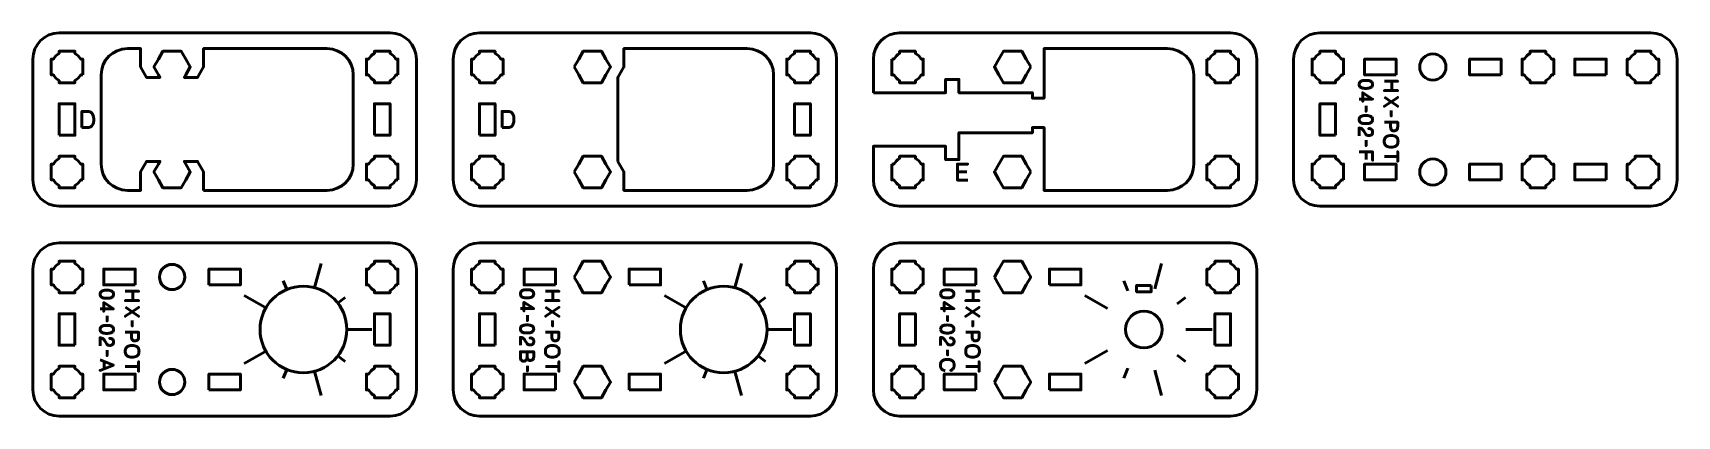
# Model space of a CAD drawing. Header units: centimetres. Extents: x -26.2 to 5.2, y -18.5 to -11.2.
import ezdxf

# ---------------------------------------------------------------- set-up
doc = ezdxf.new("R2010")
doc.units = ezdxf.units.CM
doc.header["$MEASUREMENT"] = 0
doc.layers.add('Layer 1', color=7, linetype='Continuous')

msp = doc.modelspace()

# ---------------------------------------------------------------- linework, layer by layer
at = {"layer": 'Layer 1', "lineweight": 53}
for centre, major_axis in [((0.50002, -11.85001), (0, 0.25)), ((0.50002, -13.85001), (0, 0.25)), ((-23.49998, -15.85001), (0, 0.24)), ((-23.49998, -17.85001), (0, 0.24))]:
    msp.add_ellipse(centre, major_axis=major_axis, ratio=1, dxfattribs=at)
for points, knots in [([(-19.35007, -14.49999), (-19.35007, -14.49999), (-25.64992, -14.49999), (-25.64992, -14.49999), (-25.64992, -14.49999), (-25.92705, -14.49999), (-26.15001, -14.27689), (-26.15001, -13.99989), (-26.15001, -13.99989), (-26.15001, -13.99989), (-26.15001, -11.69997), (-26.15001, -11.69997), (-26.15001, -11.69997), (-26.15001, -11.42296), (-25.92705, -11.20001), (-25.64992, -11.20001), (-25.64992, -11.20001), (-25.64992, -11.20001), (-19.35007, -11.20001), (-19.35007, -11.20001), (-19.35007, -11.20001), (-19.07308, -11.20001), (-18.84999, -11.42296), (-18.84999, -11.69997), (-18.84999, -11.69997), (-18.84999, -11.69997), (-18.84999, -13.99989), (-18.84999, -13.99989), (-18.84999, -13.99989), (-18.84999, -14.27689), (-19.07308, -14.49999), (-19.35007, -14.49999)], [0, 0, 0, 0, 0.125, 0.125, 0.125, 0.125, 0.25, 0.25, 0.25, 0.25, 0.375, 0.375, 0.375, 0.375, 0.5, 0.5, 0.5, 0.5, 0.625, 0.625, 0.625, 0.625, 0.75, 0.75, 0.75, 0.75, 0.875, 0.875, 0.875, 0.875, 1, 1, 1, 1]), ([(-11.35007, -14.49999), (-11.35007, -14.49999), (-17.64992, -14.49999), (-17.64992, -14.49999), (-17.64992, -14.49999), (-17.92705, -14.49999), (-18.15001, -14.27689), (-18.15001, -13.99989), (-18.15001, -13.99989), (-18.15001, -13.99989), (-18.15001, -11.69997), (-18.15001, -11.69997), (-18.15001, -11.69997), (-18.15001, -11.42296), (-17.92705, -11.20001), (-17.64992, -11.20001), (-17.64992, -11.20001), (-17.64992, -11.20001), (-11.35007, -11.20001), (-11.35007, -11.20001), (-11.35007, -11.20001), (-11.07308, -11.20001), (-10.84999, -11.42296), (-10.84999, -11.69997), (-10.84999, -11.69997), (-10.84999, -11.69997), (-10.84999, -13.99989), (-10.84999, -13.99989), (-10.84999, -13.99989), (-10.84999, -14.27689), (-11.07308, -14.49999), (-11.35007, -14.49999)], [0, 0, 0, 0, 0.125, 0.125, 0.125, 0.125, 0.25, 0.25, 0.25, 0.25, 0.375, 0.375, 0.375, 0.375, 0.5, 0.5, 0.5, 0.5, 0.625, 0.625, 0.625, 0.625, 0.75, 0.75, 0.75, 0.75, 0.875, 0.875, 0.875, 0.875, 1, 1, 1, 1]), ([(-10.15, -12.34202), (-10.15, -12.34202), (-8.77699, -12.34202), (-8.77699, -12.34202), (-8.77699, -12.34202), (-8.77699, -12.34202), (-8.77699, -12.08802), (-8.77699, -12.08802), (-8.77699, -12.08802), (-8.77699, -12.08802), (-8.52299, -12.08802), (-8.52299, -12.08802), (-8.52299, -12.08802), (-8.52299, -12.08802), (-8.52299, -12.34202), (-8.52299, -12.34202), (-8.52299, -12.34202), (-8.52299, -12.34202), (-7.12299, -12.34202), (-7.12299, -12.34202), (-7.12299, -12.34202), (-7.12299, -12.34202), (-7.12302, -12.44202), (-7.12302, -12.44202), (-7.12302, -12.44202), (-7.12302, -12.44202), (-6.89998, -12.44202), (-6.89998, -12.44202), (-6.89998, -12.44202), (-6.89998, -12.44202), (-6.89998, -11.50001), (-6.89998, -11.50001), (-6.89998, -11.50001), (-6.89998, -11.50001), (-4.55007, -11.50001), (-4.55007, -11.50001), (-4.55007, -11.50001), (-4.27307, -11.50001), (-4.04998, -11.72296), (-4.04998, -11.99997), (-4.04998, -11.99997), (-4.04998, -11.99997), (-4.04998, -13.69989), (-4.04998, -13.69989), (-4.04998, -13.69989), (-4.04998, -13.97689), (-4.27307, -14.19999), (-4.55007, -14.19999), (-4.55007, -14.19999), (-4.55007, -14.19999), (-6.89998, -14.19999), (-6.89998, -14.19999), (-6.89998, -14.19999), (-6.89998, -14.19999), (-6.89998, -13.00402), (-6.89998, -13.00402), (-6.89998, -13.00402), (-6.89998, -13.00402), (-7.12302, -13.00402), (-7.12302, -13.00402), (-7.12302, -13.00402), (-7.12302, -13.00402), (-7.12299, -13.10402), (-7.12299, -13.10402), (-7.12299, -13.10402), (-7.12299, -13.10402), (-8.52299, -13.10402), (-8.52299, -13.10402), (-8.52299, -13.10402), (-8.52299, -13.10402), (-8.52299, -13.61202), (-8.52299, -13.61202), (-8.52299, -13.61202), (-8.52299, -13.61202), (-8.77699, -13.61202), (-8.77699, -13.61202), (-8.77699, -13.61202), (-8.77699, -13.61202), (-8.77699, -13.35802), (-8.77699, -13.35802), (-8.77699, -13.35802), (-8.77699, -13.35802), (-10.15, -13.35802), (-10.15, -13.35802), (-10.15, -13.35802), (-10.15, -13.35802), (-10.15001, -14.00003), (-10.15001, -14.00003), (-10.15001, -14.00003), (-10.15001, -14.27704), (-9.92692, -14.49999), (-9.64993, -14.49999), (-9.64993, -14.49999), (-9.64993, -14.49999), (-3.35008, -14.49999), (-3.35008, -14.49999), (-3.35008, -14.49999), (-3.07295, -14.49999), (-2.84999, -14.27704), (-2.84999, -14.00003), (-2.84999, -14.00003), (-2.84999, -14.00003), (-2.84999, -11.70011), (-2.84999, -11.70011), (-2.84999, -11.70011), (-2.84999, -11.42311), (-3.07295, -11.20001), (-3.35008, -11.20001), (-3.35008, -11.20001), (-3.35008, -11.20001), (-9.64993, -11.20001), (-9.64993, -11.20001), (-9.64993, -11.20001), (-9.92692, -11.20001), (-10.15001, -11.42311), (-10.15001, -11.70011), (-10.15001, -11.70011), (-10.15001, -11.70011), (-10.15, -12.34202), (-10.15, -12.34202)], [0, 0, 0, 0, 0.03333333, 0.03333333, 0.03333333, 0.03333333, 0.06666667, 0.06666667, 0.06666667, 0.06666667, 0.1, 0.1, 0.1, 0.1, 0.13333333, 0.13333333, 0.13333333, 0.13333333, 0.16666667, 0.16666667, 0.16666667, 0.16666667, 0.2, 0.2, 0.2, 0.2, 0.23333333, 0.23333333, 0.23333333, 0.23333333, 0.26666667, 0.26666667, 0.26666667, 0.26666667, 0.3, 0.3, 0.3, 0.3, 0.33333333, 0.33333333, 0.33333333, 0.33333333, 0.36666667, 0.36666667, 0.36666667, 0.36666667, 0.4, 0.4, 0.4, 0.4, 0.43333333, 0.43333333, 0.43333333, 0.43333333, 0.46666667, 0.46666667, 0.46666667, 0.46666667, 0.5, 0.5, 0.5, 0.5, 0.53333333, 0.53333333, 0.53333333, 0.53333333, 0.56666667, 0.56666667, 0.56666667, 0.56666667, 0.6, 0.6, 0.6, 0.6, 0.63333333, 0.63333333, 0.63333333, 0.63333333, 0.66666667, 0.66666667, 0.66666667, 0.66666667, 0.7, 0.7, 0.7, 0.7, 0.73333333, 0.73333333, 0.73333333, 0.73333333, 0.76666667, 0.76666667, 0.76666667, 0.76666667, 0.8, 0.8, 0.8, 0.8, 0.83333333, 0.83333333, 0.83333333, 0.83333333, 0.86666667, 0.86666667, 0.86666667, 0.86666667, 0.9, 0.9, 0.9, 0.9, 0.93333333, 0.93333333, 0.93333333, 0.93333333, 0.96666667, 0.96666667, 0.96666667, 0.96666667, 1, 1, 1, 1]), ([(4.64993, -14.49999), (4.64993, -14.49999), (-1.64992, -14.49999), (-1.64992, -14.49999), (-1.64992, -14.49999), (-1.92705, -14.49999), (-2.15001, -14.27689), (-2.15001, -13.99989), (-2.15001, -13.99989), (-2.15001, -13.99989), (-2.15001, -11.69997), (-2.15001, -11.69997), (-2.15001, -11.69997), (-2.15001, -11.42296), (-1.92705, -11.20001), (-1.64992, -11.20001), (-1.64992, -11.20001), (-1.64992, -11.20001), (4.64993, -11.20001), (4.64993, -11.20001), (4.64993, -11.20001), (4.92692, -11.20001), (5.15001, -11.42296), (5.15001, -11.69997), (5.15001, -11.69997), (5.15001, -11.69997), (5.15001, -13.99989), (5.15001, -13.99989), (5.15001, -13.99989), (5.15001, -14.27689), (4.92692, -14.49999), (4.64993, -14.49999)], [0, 0, 0, 0, 0.125, 0.125, 0.125, 0.125, 0.25, 0.25, 0.25, 0.25, 0.375, 0.375, 0.375, 0.375, 0.5, 0.5, 0.5, 0.5, 0.625, 0.625, 0.625, 0.625, 0.75, 0.75, 0.75, 0.75, 0.875, 0.875, 0.875, 0.875, 1, 1, 1, 1]), ([(-25.19998, -12.00008), (-25.19998, -12.00008), (-25.24009, -12.00008), (-25.24009, -12.00008), (-25.24009, -12.00008), (-25.26641, -12.04556), (-25.30444, -12.08359), (-25.34991, -12.1099), (-25.34991, -12.1099), (-25.34991, -12.1099), (-25.34991, -12.15001), (-25.34991, -12.15001), (-25.34991, -12.15001), (-25.34991, -12.15001), (-25.49998, -12.15001), (-25.49998, -12.15001), (-25.49998, -12.15001), (-25.49998, -12.15001), (-25.64991, -12.15001), (-25.64991, -12.15001), (-25.64991, -12.15001), (-25.64991, -12.15001), (-25.64991, -12.1099), (-25.64991, -12.1099), (-25.64991, -12.1099), (-25.69553, -12.08359), (-25.73345, -12.04556), (-25.75977, -12.00008), (-25.75977, -12.00008), (-25.75977, -12.00008), (-25.79999, -12.00008), (-25.79999, -12.00008), (-25.79999, -12.00008), (-25.79999, -12.00008), (-25.79999, -11.85001), (-25.79999, -11.85001), (-25.79999, -11.85001), (-25.79999, -11.85001), (-25.79999, -11.70008), (-25.79999, -11.70008), (-25.79999, -11.70008), (-25.79999, -11.70008), (-25.75977, -11.70008), (-25.75977, -11.70008), (-25.75977, -11.70008), (-25.73345, -11.65461), (-25.69553, -11.61658), (-25.64991, -11.59026), (-25.64991, -11.59026), (-25.64991, -11.59026), (-25.64991, -11.55001), (-25.64991, -11.55001), (-25.64991, -11.55001), (-25.64991, -11.55001), (-25.49998, -11.55001), (-25.49998, -11.55001), (-25.49998, -11.55001), (-25.49998, -11.55001), (-25.34991, -11.55001), (-25.34991, -11.55001), (-25.34991, -11.55001), (-25.34991, -11.55001), (-25.34991, -11.59026), (-25.34991, -11.59026), (-25.34991, -11.59026), (-25.30444, -11.61658), (-25.26641, -11.65461), (-25.24009, -11.70008), (-25.24009, -11.70008), (-25.24009, -11.70008), (-25.19998, -11.70008), (-25.19998, -11.70008), (-25.19998, -11.70008), (-25.19998, -11.70008), (-25.19998, -11.85001), (-25.19998, -11.85001), (-25.19998, -11.85001), (-25.19998, -11.85001), (-25.19998, -12.00008), (-25.19998, -12.00008)], [0, 0, 0, 0, 0.05, 0.05, 0.05, 0.05, 0.1, 0.1, 0.1, 0.1, 0.15, 0.15, 0.15, 0.15, 0.2, 0.2, 0.2, 0.2, 0.25, 0.25, 0.25, 0.25, 0.3, 0.3, 0.3, 0.3, 0.35, 0.35, 0.35, 0.35, 0.4, 0.4, 0.4, 0.4, 0.45, 0.45, 0.45, 0.45, 0.5, 0.5, 0.5, 0.5, 0.55, 0.55, 0.55, 0.55, 0.6, 0.6, 0.6, 0.6, 0.65, 0.65, 0.65, 0.65, 0.7, 0.7, 0.7, 0.7, 0.75, 0.75, 0.75, 0.75, 0.8, 0.8, 0.8, 0.8, 0.85, 0.85, 0.85, 0.85, 0.9, 0.9, 0.9, 0.9, 0.95, 0.95, 0.95, 0.95, 1, 1, 1, 1]), ([(-22.89998, -14.19999), (-22.89998, -14.19999), (-22.89998, -13.84999), (-22.89998, -13.84999), (-22.89998, -13.84999), (-22.89998, -13.84999), (-23.01544, -13.64999), (-23.01544, -13.64999), (-23.01544, -13.64999), (-23.01544, -13.64999), (-23.26904, -13.64999), (-23.26904, -13.64999), (-23.26904, -13.64999), (-23.26904, -13.64999), (-23.24017, -13.7), (-23.24017, -13.7), (-23.24017, -13.7), (-23.24017, -13.7), (-23.15358, -13.84999), (-23.15358, -13.84999), (-23.15358, -13.84999), (-23.15358, -13.84999), (-23.24017, -13.99998), (-23.24017, -13.99998), (-23.24017, -13.99998), (-23.24017, -13.99998), (-23.32677, -14.14999), (-23.32677, -14.14999), (-23.32677, -14.14999), (-23.32677, -14.14999), (-23.49998, -14.14999), (-23.49998, -14.14999), (-23.49998, -14.14999), (-23.49998, -14.14999), (-23.67319, -14.14999), (-23.67319, -14.14999), (-23.67319, -14.14999), (-23.67319, -14.14999), (-23.75979, -13.99998), (-23.75979, -13.99998), (-23.75979, -13.99998), (-23.75979, -13.99998), (-23.84638, -13.84999), (-23.84638, -13.84999), (-23.84638, -13.84999), (-23.84638, -13.84999), (-23.75979, -13.7), (-23.75979, -13.7), (-23.75979, -13.7), (-23.75979, -13.7), (-23.73092, -13.64999), (-23.73092, -13.64999), (-23.73092, -13.64999), (-23.73092, -13.64999), (-23.98452, -13.64999), (-23.98452, -13.64999), (-23.98452, -13.64999), (-23.98452, -13.64999), (-24.09998, -13.84999), (-24.09998, -13.84999), (-24.09998, -13.84999), (-24.09998, -13.84999), (-24.09998, -14.19999), (-24.09998, -14.19999), (-24.09998, -14.19999), (-24.09998, -14.19999), (-24.34992, -14.19999), (-24.34992, -14.19999), (-24.34992, -14.19999), (-24.62706, -14.19999), (-24.85002, -13.97689), (-24.85002, -13.69989), (-24.85002, -13.69989), (-24.85002, -13.69989), (-24.85002, -11.99997), (-24.85002, -11.99997), (-24.85002, -11.99997), (-24.85002, -11.72296), (-24.62706, -11.50001), (-24.34992, -11.50001), (-24.34992, -11.50001), (-24.34992, -11.50001), (-24.09998, -11.50001), (-24.09998, -11.50001), (-24.09998, -11.50001), (-24.09998, -11.50001), (-24.09998, -11.85001), (-24.09998, -11.85001), (-24.09998, -11.85001), (-24.09998, -11.85001), (-23.98452, -12.05001), (-23.98452, -12.05001), (-23.98452, -12.05001), (-23.98452, -12.05001), (-23.73092, -12.05001), (-23.73092, -12.05001), (-23.73092, -12.05001), (-23.73092, -12.05001), (-23.75979, -12), (-23.75979, -12), (-23.75979, -12), (-23.75979, -12), (-23.84638, -11.85001), (-23.84638, -11.85001), (-23.84638, -11.85001), (-23.84638, -11.85001), (-23.75979, -11.70002), (-23.75979, -11.70002), (-23.75979, -11.70002), (-23.75979, -11.70002), (-23.67319, -11.55001), (-23.67319, -11.55001), (-23.67319, -11.55001), (-23.67319, -11.55001), (-23.49998, -11.55001), (-23.49998, -11.55001), (-23.49998, -11.55001), (-23.49998, -11.55001), (-23.32677, -11.55001), (-23.32677, -11.55001), (-23.32677, -11.55001), (-23.32677, -11.55001), (-23.24017, -11.70002), (-23.24017, -11.70002), (-23.24017, -11.70002), (-23.24017, -11.70002), (-23.15358, -11.85001), (-23.15358, -11.85001), (-23.15358, -11.85001), (-23.15358, -11.85001), (-23.24017, -12), (-23.24017, -12), (-23.24017, -12), (-23.24017, -12), (-23.26904, -12.05001), (-23.26904, -12.05001), (-23.26904, -12.05001), (-23.26904, -12.05001), (-23.01544, -12.05001), (-23.01544, -12.05001), (-23.01544, -12.05001), (-23.01544, -12.05001), (-22.89998, -11.85001), (-22.89998, -11.85001), (-22.89998, -11.85001), (-22.89998, -11.85001), (-22.89998, -11.50001), (-22.89998, -11.50001), (-22.89998, -11.50001), (-22.89998, -11.50001), (-20.55007, -11.50001), (-20.55007, -11.50001), (-20.55007, -11.50001), (-20.27307, -11.50001), (-20.04998, -11.72296), (-20.04998, -11.99997), (-20.04998, -11.99997), (-20.04998, -11.99997), (-20.04998, -13.69989), (-20.04998, -13.69989), (-20.04998, -13.69989), (-20.04998, -13.97689), (-20.27307, -14.19999), (-20.55007, -14.19999), (-20.55007, -14.19999), (-20.55007, -14.19999), (-22.89998, -14.19999), (-22.89998, -14.19999)], [0, 0, 0, 0, 0.02380952, 0.02380952, 0.02380952, 0.02380952, 0.04761905, 0.04761905, 0.04761905, 0.04761905, 0.07142857, 0.07142857, 0.07142857, 0.07142857, 0.0952381, 0.0952381, 0.0952381, 0.0952381, 0.11904762, 0.11904762, 0.11904762, 0.11904762, 0.14285714, 0.14285714, 0.14285714, 0.14285714, 0.16666667, 0.16666667, 0.16666667, 0.16666667, 0.19047619, 0.19047619, 0.19047619, 0.19047619, 0.21428571, 0.21428571, 0.21428571, 0.21428571, 0.23809524, 0.23809524, 0.23809524, 0.23809524, 0.26190476, 0.26190476, 0.26190476, 0.26190476, 0.28571429, 0.28571429, 0.28571429, 0.28571429, 0.30952381, 0.30952381, 0.30952381, 0.30952381, 0.33333333, 0.33333333, 0.33333333, 0.33333333, 0.35714286, 0.35714286, 0.35714286, 0.35714286, 0.38095238, 0.38095238, 0.38095238, 0.38095238, 0.4047619, 0.4047619, 0.4047619, 0.4047619, 0.42857143, 0.42857143, 0.42857143, 0.42857143, 0.45238095, 0.45238095, 0.45238095, 0.45238095, 0.47619048, 0.47619048, 0.47619048, 0.47619048, 0.5, 0.5, 0.5, 0.5, 0.52380952, 0.52380952, 0.52380952, 0.52380952, 0.54761905, 0.54761905, 0.54761905, 0.54761905, 0.57142857, 0.57142857, 0.57142857, 0.57142857, 0.5952381, 0.5952381, 0.5952381, 0.5952381, 0.61904762, 0.61904762, 0.61904762, 0.61904762, 0.64285714, 0.64285714, 0.64285714, 0.64285714, 0.66666667, 0.66666667, 0.66666667, 0.66666667, 0.69047619, 0.69047619, 0.69047619, 0.69047619, 0.71428571, 0.71428571, 0.71428571, 0.71428571, 0.73809524, 0.73809524, 0.73809524, 0.73809524, 0.76190476, 0.76190476, 0.76190476, 0.76190476, 0.78571429, 0.78571429, 0.78571429, 0.78571429, 0.80952381, 0.80952381, 0.80952381, 0.80952381, 0.83333333, 0.83333333, 0.83333333, 0.83333333, 0.85714286, 0.85714286, 0.85714286, 0.85714286, 0.88095238, 0.88095238, 0.88095238, 0.88095238, 0.9047619, 0.9047619, 0.9047619, 0.9047619, 0.92857143, 0.92857143, 0.92857143, 0.92857143, 0.95238095, 0.95238095, 0.95238095, 0.95238095, 0.97619048, 0.97619048, 0.97619048, 0.97619048, 1, 1, 1, 1]), ([(-19.19999, -12.00008), (-19.19999, -12.00008), (-19.2401, -12.00008), (-19.2401, -12.00008), (-19.2401, -12.00008), (-19.26642, -12.04556), (-19.30445, -12.08359), (-19.34992, -12.1099), (-19.34992, -12.1099), (-19.34992, -12.1099), (-19.34992, -12.15001), (-19.34992, -12.15001), (-19.34992, -12.15001), (-19.34992, -12.15001), (-19.49999, -12.15001), (-19.49999, -12.15001), (-19.49999, -12.15001), (-19.49999, -12.15001), (-19.64992, -12.15001), (-19.64992, -12.15001), (-19.64992, -12.15001), (-19.64992, -12.15001), (-19.64992, -12.1099), (-19.64992, -12.1099), (-19.64992, -12.1099), (-19.69554, -12.08359), (-19.73346, -12.04556), (-19.75978, -12.00008), (-19.75978, -12.00008), (-19.75978, -12.00008), (-19.8, -12.00008), (-19.8, -12.00008), (-19.8, -12.00008), (-19.8, -12.00008), (-19.8, -11.85001), (-19.8, -11.85001), (-19.8, -11.85001), (-19.8, -11.85001), (-19.8, -11.70008), (-19.8, -11.70008), (-19.8, -11.70008), (-19.8, -11.70008), (-19.75978, -11.70008), (-19.75978, -11.70008), (-19.75978, -11.70008), (-19.73346, -11.65461), (-19.69554, -11.61658), (-19.64992, -11.59026), (-19.64992, -11.59026), (-19.64992, -11.59026), (-19.64992, -11.55001), (-19.64992, -11.55001), (-19.64992, -11.55001), (-19.64992, -11.55001), (-19.49999, -11.55001), (-19.49999, -11.55001), (-19.49999, -11.55001), (-19.49999, -11.55001), (-19.34992, -11.55001), (-19.34992, -11.55001), (-19.34992, -11.55001), (-19.34992, -11.55001), (-19.34992, -11.59026), (-19.34992, -11.59026), (-19.34992, -11.59026), (-19.30445, -11.61658), (-19.26642, -11.65461), (-19.2401, -11.70008), (-19.2401, -11.70008), (-19.2401, -11.70008), (-19.19999, -11.70008), (-19.19999, -11.70008), (-19.19999, -11.70008), (-19.19999, -11.70008), (-19.19999, -11.85001), (-19.19999, -11.85001), (-19.19999, -11.85001), (-19.19999, -11.85001), (-19.19999, -12.00008), (-19.19999, -12.00008)], [0, 0, 0, 0, 0.05, 0.05, 0.05, 0.05, 0.1, 0.1, 0.1, 0.1, 0.15, 0.15, 0.15, 0.15, 0.2, 0.2, 0.2, 0.2, 0.25, 0.25, 0.25, 0.25, 0.3, 0.3, 0.3, 0.3, 0.35, 0.35, 0.35, 0.35, 0.4, 0.4, 0.4, 0.4, 0.45, 0.45, 0.45, 0.45, 0.5, 0.5, 0.5, 0.5, 0.55, 0.55, 0.55, 0.55, 0.6, 0.6, 0.6, 0.6, 0.65, 0.65, 0.65, 0.65, 0.7, 0.7, 0.7, 0.7, 0.75, 0.75, 0.75, 0.75, 0.8, 0.8, 0.8, 0.8, 0.85, 0.85, 0.85, 0.85, 0.9, 0.9, 0.9, 0.9, 0.95, 0.95, 0.95, 0.95, 1, 1, 1, 1]), ([(-17.19998, -12.00008), (-17.19998, -12.00008), (-17.24009, -12.00008), (-17.24009, -12.00008), (-17.24009, -12.00008), (-17.26641, -12.04556), (-17.30444, -12.08359), (-17.34991, -12.1099), (-17.34991, -12.1099), (-17.34991, -12.1099), (-17.34991, -12.15001), (-17.34991, -12.15001), (-17.34991, -12.15001), (-17.34991, -12.15001), (-17.49998, -12.15001), (-17.49998, -12.15001), (-17.49998, -12.15001), (-17.49998, -12.15001), (-17.64991, -12.15001), (-17.64991, -12.15001), (-17.64991, -12.15001), (-17.64991, -12.15001), (-17.64991, -12.1099), (-17.64991, -12.1099), (-17.64991, -12.1099), (-17.69553, -12.08359), (-17.73345, -12.04556), (-17.75977, -12.00008), (-17.75977, -12.00008), (-17.75977, -12.00008), (-17.79999, -12.00008), (-17.79999, -12.00008), (-17.79999, -12.00008), (-17.79999, -12.00008), (-17.79999, -11.85001), (-17.79999, -11.85001), (-17.79999, -11.85001), (-17.79999, -11.85001), (-17.79999, -11.70008), (-17.79999, -11.70008), (-17.79999, -11.70008), (-17.79999, -11.70008), (-17.75977, -11.70008), (-17.75977, -11.70008), (-17.75977, -11.70008), (-17.73345, -11.65461), (-17.69553, -11.61658), (-17.64991, -11.59026), (-17.64991, -11.59026), (-17.64991, -11.59026), (-17.64991, -11.55001), (-17.64991, -11.55001), (-17.64991, -11.55001), (-17.64991, -11.55001), (-17.49998, -11.55001), (-17.49998, -11.55001), (-17.49998, -11.55001), (-17.49998, -11.55001), (-17.34991, -11.55001), (-17.34991, -11.55001), (-17.34991, -11.55001), (-17.34991, -11.55001), (-17.34991, -11.59026), (-17.34991, -11.59026), (-17.34991, -11.59026), (-17.30444, -11.61658), (-17.26641, -11.65461), (-17.24009, -11.70008), (-17.24009, -11.70008), (-17.24009, -11.70008), (-17.19998, -11.70008), (-17.19998, -11.70008), (-17.19998, -11.70008), (-17.19998, -11.70008), (-17.19998, -11.85001), (-17.19998, -11.85001), (-17.19998, -11.85001), (-17.19998, -11.85001), (-17.19998, -12.00008), (-17.19998, -12.00008)], [0, 0, 0, 0, 0.05, 0.05, 0.05, 0.05, 0.1, 0.1, 0.1, 0.1, 0.15, 0.15, 0.15, 0.15, 0.2, 0.2, 0.2, 0.2, 0.25, 0.25, 0.25, 0.25, 0.3, 0.3, 0.3, 0.3, 0.35, 0.35, 0.35, 0.35, 0.4, 0.4, 0.4, 0.4, 0.45, 0.45, 0.45, 0.45, 0.5, 0.5, 0.5, 0.5, 0.55, 0.55, 0.55, 0.55, 0.6, 0.6, 0.6, 0.6, 0.65, 0.65, 0.65, 0.65, 0.7, 0.7, 0.7, 0.7, 0.75, 0.75, 0.75, 0.75, 0.8, 0.8, 0.8, 0.8, 0.85, 0.85, 0.85, 0.85, 0.9, 0.9, 0.9, 0.9, 0.95, 0.95, 0.95, 0.95, 1, 1, 1, 1]), ([(-15.84637, -11.85001), (-15.84637, -11.85001), (-15.75978, -11.70001), (-15.75978, -11.70001), (-15.75978, -11.70001), (-15.75978, -11.70001), (-15.67316, -11.55001), (-15.67316, -11.55001), (-15.67316, -11.55001), (-15.67316, -11.55001), (-15.49998, -11.55001), (-15.49998, -11.55001), (-15.49998, -11.55001), (-15.49998, -11.55001), (-15.3268, -11.55001), (-15.3268, -11.55001), (-15.3268, -11.55001), (-15.3268, -11.55001), (-15.24018, -11.70001), (-15.24018, -11.70001), (-15.24018, -11.70001), (-15.24018, -11.70001), (-15.15359, -11.85001), (-15.15359, -11.85001), (-15.15359, -11.85001), (-15.15359, -11.85001), (-15.24018, -12.00001), (-15.24018, -12.00001), (-15.24018, -12.00001), (-15.24018, -12.00001), (-15.3268, -12.15001), (-15.3268, -12.15001), (-15.3268, -12.15001), (-15.3268, -12.15001), (-15.49998, -12.15001), (-15.49998, -12.15001), (-15.49998, -12.15001), (-15.49998, -12.15001), (-15.67316, -12.15001), (-15.67316, -12.15001), (-15.67316, -12.15001), (-15.67316, -12.15001), (-15.75978, -12.00001), (-15.75978, -12.00001), (-15.75978, -12.00001), (-15.75978, -12.00001), (-15.84637, -11.85001), (-15.84637, -11.85001)], [0, 0, 0, 0, 0.08333333, 0.08333333, 0.08333333, 0.08333333, 0.16666667, 0.16666667, 0.16666667, 0.16666667, 0.25, 0.25, 0.25, 0.25, 0.33333333, 0.33333333, 0.33333333, 0.33333333, 0.41666667, 0.41666667, 0.41666667, 0.41666667, 0.5, 0.5, 0.5, 0.5, 0.58333333, 0.58333333, 0.58333333, 0.58333333, 0.66666667, 0.66666667, 0.66666667, 0.66666667, 0.75, 0.75, 0.75, 0.75, 0.83333333, 0.83333333, 0.83333333, 0.83333333, 0.91666667, 0.91666667, 0.91666667, 0.91666667, 1, 1, 1, 1]), ([(-15.01544, -13.64999), (-15.01544, -13.64999), (-15.01544, -12.05001), (-15.01544, -12.05001), (-15.01544, -12.05001), (-15.01544, -12.05001), (-14.89998, -11.85001), (-14.89998, -11.85001), (-14.89998, -11.85001), (-14.89998, -11.85001), (-14.89998, -11.50001), (-14.89998, -11.50001), (-14.89998, -11.50001), (-14.89998, -11.50001), (-12.55007, -11.50001), (-12.55007, -11.50001), (-12.55007, -11.50001), (-12.27307, -11.50001), (-12.04998, -11.72296), (-12.04998, -11.99997), (-12.04998, -11.99997), (-12.04998, -11.99997), (-12.04998, -13.69989), (-12.04998, -13.69989), (-12.04998, -13.69989), (-12.04998, -13.97689), (-12.27307, -14.19999), (-12.55007, -14.19999), (-12.55007, -14.19999), (-12.55007, -14.19999), (-14.89998, -14.19999), (-14.89998, -14.19999), (-14.89998, -14.19999), (-14.89998, -14.19999), (-14.89998, -13.84999), (-14.89998, -13.84999), (-14.89998, -13.84999), (-14.89998, -13.84999), (-15.01544, -13.64999), (-15.01544, -13.64999)], [0, 0, 0, 0, 0.1, 0.1, 0.1, 0.1, 0.2, 0.2, 0.2, 0.2, 0.3, 0.3, 0.3, 0.3, 0.4, 0.4, 0.4, 0.4, 0.5, 0.5, 0.5, 0.5, 0.6, 0.6, 0.6, 0.6, 0.7, 0.7, 0.7, 0.7, 0.8, 0.8, 0.8, 0.8, 0.9, 0.9, 0.9, 0.9, 1, 1, 1, 1]), ([(-11.19999, -12.00008), (-11.19999, -12.00008), (-11.2401, -12.00008), (-11.2401, -12.00008), (-11.2401, -12.00008), (-11.26642, -12.04556), (-11.30445, -12.08359), (-11.34992, -12.1099), (-11.34992, -12.1099), (-11.34992, -12.1099), (-11.34992, -12.15001), (-11.34992, -12.15001), (-11.34992, -12.15001), (-11.34992, -12.15001), (-11.49999, -12.15001), (-11.49999, -12.15001), (-11.49999, -12.15001), (-11.49999, -12.15001), (-11.64992, -12.15001), (-11.64992, -12.15001), (-11.64992, -12.15001), (-11.64992, -12.15001), (-11.64992, -12.1099), (-11.64992, -12.1099), (-11.64992, -12.1099), (-11.69554, -12.08359), (-11.73346, -12.04556), (-11.75978, -12.00008), (-11.75978, -12.00008), (-11.75978, -12.00008), (-11.8, -12.00008), (-11.8, -12.00008), (-11.8, -12.00008), (-11.8, -12.00008), (-11.8, -11.85001), (-11.8, -11.85001), (-11.8, -11.85001), (-11.8, -11.85001), (-11.8, -11.70008), (-11.8, -11.70008), (-11.8, -11.70008), (-11.8, -11.70008), (-11.75978, -11.70008), (-11.75978, -11.70008), (-11.75978, -11.70008), (-11.73346, -11.65461), (-11.69554, -11.61658), (-11.64992, -11.59026), (-11.64992, -11.59026), (-11.64992, -11.59026), (-11.64992, -11.55001), (-11.64992, -11.55001), (-11.64992, -11.55001), (-11.64992, -11.55001), (-11.49999, -11.55001), (-11.49999, -11.55001), (-11.49999, -11.55001), (-11.49999, -11.55001), (-11.34992, -11.55001), (-11.34992, -11.55001), (-11.34992, -11.55001), (-11.34992, -11.55001), (-11.34992, -11.59026), (-11.34992, -11.59026), (-11.34992, -11.59026), (-11.30445, -11.61658), (-11.26642, -11.65461), (-11.2401, -11.70008), (-11.2401, -11.70008), (-11.2401, -11.70008), (-11.19999, -11.70008), (-11.19999, -11.70008), (-11.19999, -11.70008), (-11.19999, -11.70008), (-11.19999, -11.85001), (-11.19999, -11.85001), (-11.19999, -11.85001), (-11.19999, -11.85001), (-11.19999, -12.00008), (-11.19999, -12.00008)], [0, 0, 0, 0, 0.05, 0.05, 0.05, 0.05, 0.1, 0.1, 0.1, 0.1, 0.15, 0.15, 0.15, 0.15, 0.2, 0.2, 0.2, 0.2, 0.25, 0.25, 0.25, 0.25, 0.3, 0.3, 0.3, 0.3, 0.35, 0.35, 0.35, 0.35, 0.4, 0.4, 0.4, 0.4, 0.45, 0.45, 0.45, 0.45, 0.5, 0.5, 0.5, 0.5, 0.55, 0.55, 0.55, 0.55, 0.6, 0.6, 0.6, 0.6, 0.65, 0.65, 0.65, 0.65, 0.7, 0.7, 0.7, 0.7, 0.75, 0.75, 0.75, 0.75, 0.8, 0.8, 0.8, 0.8, 0.85, 0.85, 0.85, 0.85, 0.9, 0.9, 0.9, 0.9, 0.95, 0.95, 0.95, 0.95, 1, 1, 1, 1]), ([(-9.80001, -11.69992), (-9.80001, -11.69992), (-9.7599, -11.69992), (-9.7599, -11.69992), (-9.7599, -11.69992), (-9.73358, -11.65444), (-9.69555, -11.61641), (-9.65008, -11.5901), (-9.65008, -11.5901), (-9.65008, -11.5901), (-9.65008, -11.54999), (-9.65008, -11.54999), (-9.65008, -11.54999), (-9.65008, -11.54999), (-9.50001, -11.54999), (-9.50001, -11.54999), (-9.50001, -11.54999), (-9.50001, -11.54999), (-9.35008, -11.54999), (-9.35008, -11.54999), (-9.35008, -11.54999), (-9.35008, -11.54999), (-9.35008, -11.5901), (-9.35008, -11.5901), (-9.35008, -11.5901), (-9.30446, -11.61641), (-9.26654, -11.65444), (-9.24022, -11.69992), (-9.24022, -11.69992), (-9.24022, -11.69992), (-9.2, -11.69992), (-9.2, -11.69992), (-9.2, -11.69992), (-9.2, -11.69992), (-9.2, -11.84999), (-9.2, -11.84999), (-9.2, -11.84999), (-9.2, -11.84999), (-9.2, -11.99992), (-9.2, -11.99992), (-9.2, -11.99992), (-9.2, -11.99992), (-9.24022, -11.99992), (-9.24022, -11.99992), (-9.24022, -11.99992), (-9.26654, -12.04539), (-9.30446, -12.08342), (-9.35008, -12.10974), (-9.35008, -12.10974), (-9.35008, -12.10974), (-9.35008, -12.14999), (-9.35008, -12.14999), (-9.35008, -12.14999), (-9.35008, -12.14999), (-9.50001, -12.14999), (-9.50001, -12.14999), (-9.50001, -12.14999), (-9.50001, -12.14999), (-9.65008, -12.14999), (-9.65008, -12.14999), (-9.65008, -12.14999), (-9.65008, -12.14999), (-9.65008, -12.10974), (-9.65008, -12.10974), (-9.65008, -12.10974), (-9.69555, -12.08342), (-9.73358, -12.04539), (-9.7599, -11.99992), (-9.7599, -11.99992), (-9.7599, -11.99992), (-9.80001, -11.99992), (-9.80001, -11.99992), (-9.80001, -11.99992), (-9.80001, -11.99992), (-9.80001, -11.84999), (-9.80001, -11.84999), (-9.80001, -11.84999), (-9.80001, -11.84999), (-9.80001, -11.69992), (-9.80001, -11.69992)], [0, 0, 0, 0, 0.05, 0.05, 0.05, 0.05, 0.1, 0.1, 0.1, 0.1, 0.15, 0.15, 0.15, 0.15, 0.2, 0.2, 0.2, 0.2, 0.25, 0.25, 0.25, 0.25, 0.3, 0.3, 0.3, 0.3, 0.35, 0.35, 0.35, 0.35, 0.4, 0.4, 0.4, 0.4, 0.45, 0.45, 0.45, 0.45, 0.5, 0.5, 0.5, 0.5, 0.55, 0.55, 0.55, 0.55, 0.6, 0.6, 0.6, 0.6, 0.65, 0.65, 0.65, 0.65, 0.7, 0.7, 0.7, 0.7, 0.75, 0.75, 0.75, 0.75, 0.8, 0.8, 0.8, 0.8, 0.85, 0.85, 0.85, 0.85, 0.9, 0.9, 0.9, 0.9, 0.95, 0.95, 0.95, 0.95, 1, 1, 1, 1]), ([(-7.15359, -11.85), (-7.15359, -11.85), (-7.24019, -12), (-7.24019, -12), (-7.24019, -12), (-7.24019, -12), (-7.32679, -12.15), (-7.32679, -12.15), (-7.32679, -12.15), (-7.32679, -12.15), (-7.5, -12.15), (-7.5, -12.15), (-7.5, -12.15), (-7.5, -12.15), (-7.67321, -12.15), (-7.67321, -12.15), (-7.67321, -12.15), (-7.67321, -12.15), (-7.75981, -12), (-7.75981, -12), (-7.75981, -12), (-7.75981, -12), (-7.84641, -11.85), (-7.84641, -11.85), (-7.84641, -11.85), (-7.84641, -11.85), (-7.75981, -11.7), (-7.75981, -11.7), (-7.75981, -11.7), (-7.75981, -11.7), (-7.67321, -11.55), (-7.67321, -11.55), (-7.67321, -11.55), (-7.67321, -11.55), (-7.5, -11.55), (-7.5, -11.55), (-7.5, -11.55), (-7.5, -11.55), (-7.32679, -11.55), (-7.32679, -11.55), (-7.32679, -11.55), (-7.32679, -11.55), (-7.24019, -11.7), (-7.24019, -11.7), (-7.24019, -11.7), (-7.24019, -11.7), (-7.15359, -11.85), (-7.15359, -11.85)], [0, 0, 0, 0, 0.08333333, 0.08333333, 0.08333333, 0.08333333, 0.16666667, 0.16666667, 0.16666667, 0.16666667, 0.25, 0.25, 0.25, 0.25, 0.33333333, 0.33333333, 0.33333333, 0.33333333, 0.41666667, 0.41666667, 0.41666667, 0.41666667, 0.5, 0.5, 0.5, 0.5, 0.58333333, 0.58333333, 0.58333333, 0.58333333, 0.66666667, 0.66666667, 0.66666667, 0.66666667, 0.75, 0.75, 0.75, 0.75, 0.83333333, 0.83333333, 0.83333333, 0.83333333, 0.91666667, 0.91666667, 0.91666667, 0.91666667, 1, 1, 1, 1]), ([(-3.80002, -11.69992), (-3.80002, -11.69992), (-3.75991, -11.69992), (-3.75991, -11.69992), (-3.75991, -11.69992), (-3.73359, -11.65444), (-3.69556, -11.61641), (-3.65009, -11.5901), (-3.65009, -11.5901), (-3.65009, -11.5901), (-3.65009, -11.54999), (-3.65009, -11.54999), (-3.65009, -11.54999), (-3.65009, -11.54999), (-3.50002, -11.54999), (-3.50002, -11.54999), (-3.50002, -11.54999), (-3.50002, -11.54999), (-3.35009, -11.54999), (-3.35009, -11.54999), (-3.35009, -11.54999), (-3.35009, -11.54999), (-3.35009, -11.5901), (-3.35009, -11.5901), (-3.35009, -11.5901), (-3.30447, -11.61641), (-3.26655, -11.65444), (-3.24023, -11.69992), (-3.24023, -11.69992), (-3.24023, -11.69992), (-3.20001, -11.69992), (-3.20001, -11.69992), (-3.20001, -11.69992), (-3.20001, -11.69992), (-3.20001, -11.84999), (-3.20001, -11.84999), (-3.20001, -11.84999), (-3.20001, -11.84999), (-3.20001, -11.99992), (-3.20001, -11.99992), (-3.20001, -11.99992), (-3.20001, -11.99992), (-3.24023, -11.99992), (-3.24023, -11.99992), (-3.24023, -11.99992), (-3.26655, -12.04539), (-3.30447, -12.08342), (-3.35009, -12.10974), (-3.35009, -12.10974), (-3.35009, -12.10974), (-3.35009, -12.14999), (-3.35009, -12.14999), (-3.35009, -12.14999), (-3.35009, -12.14999), (-3.50002, -12.14999), (-3.50002, -12.14999), (-3.50002, -12.14999), (-3.50002, -12.14999), (-3.65009, -12.14999), (-3.65009, -12.14999), (-3.65009, -12.14999), (-3.65009, -12.14999), (-3.65009, -12.10974), (-3.65009, -12.10974), (-3.65009, -12.10974), (-3.69556, -12.08342), (-3.73359, -12.04539), (-3.75991, -11.99992), (-3.75991, -11.99992), (-3.75991, -11.99992), (-3.80002, -11.99992), (-3.80002, -11.99992), (-3.80002, -11.99992), (-3.80002, -11.99992), (-3.80002, -11.84999), (-3.80002, -11.84999), (-3.80002, -11.84999), (-3.80002, -11.84999), (-3.80002, -11.69992), (-3.80002, -11.69992)], [0, 0, 0, 0, 0.05, 0.05, 0.05, 0.05, 0.1, 0.1, 0.1, 0.1, 0.15, 0.15, 0.15, 0.15, 0.2, 0.2, 0.2, 0.2, 0.25, 0.25, 0.25, 0.25, 0.3, 0.3, 0.3, 0.3, 0.35, 0.35, 0.35, 0.35, 0.4, 0.4, 0.4, 0.4, 0.45, 0.45, 0.45, 0.45, 0.5, 0.5, 0.5, 0.5, 0.55, 0.55, 0.55, 0.55, 0.6, 0.6, 0.6, 0.6, 0.65, 0.65, 0.65, 0.65, 0.7, 0.7, 0.7, 0.7, 0.75, 0.75, 0.75, 0.75, 0.8, 0.8, 0.8, 0.8, 0.85, 0.85, 0.85, 0.85, 0.9, 0.9, 0.9, 0.9, 0.95, 0.95, 0.95, 0.95, 1, 1, 1, 1]), ([(-1.19998, -12.00008), (-1.19998, -12.00008), (-1.24009, -12.00008), (-1.24009, -12.00008), (-1.24009, -12.00008), (-1.26641, -12.04556), (-1.30444, -12.08359), (-1.34991, -12.1099), (-1.34991, -12.1099), (-1.34991, -12.1099), (-1.34991, -12.15001), (-1.34991, -12.15001), (-1.34991, -12.15001), (-1.34991, -12.15001), (-1.49998, -12.15001), (-1.49998, -12.15001), (-1.49998, -12.15001), (-1.49998, -12.15001), (-1.64991, -12.15001), (-1.64991, -12.15001), (-1.64991, -12.15001), (-1.64991, -12.15001), (-1.64991, -12.1099), (-1.64991, -12.1099), (-1.64991, -12.1099), (-1.69553, -12.08359), (-1.73345, -12.04556), (-1.75977, -12.00008), (-1.75977, -12.00008), (-1.75977, -12.00008), (-1.79999, -12.00008), (-1.79999, -12.00008), (-1.79999, -12.00008), (-1.79999, -12.00008), (-1.79999, -11.85001), (-1.79999, -11.85001), (-1.79999, -11.85001), (-1.79999, -11.85001), (-1.79999, -11.70008), (-1.79999, -11.70008), (-1.79999, -11.70008), (-1.79999, -11.70008), (-1.75977, -11.70008), (-1.75977, -11.70008), (-1.75977, -11.70008), (-1.73345, -11.65461), (-1.69553, -11.61658), (-1.64991, -11.59026), (-1.64991, -11.59026), (-1.64991, -11.59026), (-1.64991, -11.55001), (-1.64991, -11.55001), (-1.64991, -11.55001), (-1.64991, -11.55001), (-1.49998, -11.55001), (-1.49998, -11.55001), (-1.49998, -11.55001), (-1.49998, -11.55001), (-1.34991, -11.55001), (-1.34991, -11.55001), (-1.34991, -11.55001), (-1.34991, -11.55001), (-1.34991, -11.59026), (-1.34991, -11.59026), (-1.34991, -11.59026), (-1.30444, -11.61658), (-1.26641, -11.65461), (-1.24009, -11.70008), (-1.24009, -11.70008), (-1.24009, -11.70008), (-1.19998, -11.70008), (-1.19998, -11.70008), (-1.19998, -11.70008), (-1.19998, -11.70008), (-1.19998, -11.85001), (-1.19998, -11.85001), (-1.19998, -11.85001), (-1.19998, -11.85001), (-1.19998, -12.00008), (-1.19998, -12.00008)], [0, 0, 0, 0, 0.05, 0.05, 0.05, 0.05, 0.1, 0.1, 0.1, 0.1, 0.15, 0.15, 0.15, 0.15, 0.2, 0.2, 0.2, 0.2, 0.25, 0.25, 0.25, 0.25, 0.3, 0.3, 0.3, 0.3, 0.35, 0.35, 0.35, 0.35, 0.4, 0.4, 0.4, 0.4, 0.45, 0.45, 0.45, 0.45, 0.5, 0.5, 0.5, 0.5, 0.55, 0.55, 0.55, 0.55, 0.6, 0.6, 0.6, 0.6, 0.65, 0.65, 0.65, 0.65, 0.7, 0.7, 0.7, 0.7, 0.75, 0.75, 0.75, 0.75, 0.8, 0.8, 0.8, 0.8, 0.85, 0.85, 0.85, 0.85, 0.9, 0.9, 0.9, 0.9, 0.95, 0.95, 0.95, 0.95, 1, 1, 1, 1]), ([(2.80002, -12.00008), (2.80002, -12.00008), (2.75991, -12.00008), (2.75991, -12.00008), (2.75991, -12.00008), (2.73359, -12.04556), (2.69556, -12.08359), (2.65009, -12.1099), (2.65009, -12.1099), (2.65009, -12.1099), (2.65009, -12.15001), (2.65009, -12.15001), (2.65009, -12.15001), (2.65009, -12.15001), (2.50002, -12.15001), (2.50002, -12.15001), (2.50002, -12.15001), (2.50002, -12.15001), (2.35009, -12.15001), (2.35009, -12.15001), (2.35009, -12.15001), (2.35009, -12.15001), (2.35009, -12.1099), (2.35009, -12.1099), (2.35009, -12.1099), (2.30447, -12.08359), (2.26655, -12.04556), (2.24023, -12.00008), (2.24023, -12.00008), (2.24023, -12.00008), (2.20001, -12.00008), (2.20001, -12.00008), (2.20001, -12.00008), (2.20001, -12.00008), (2.20001, -11.85001), (2.20001, -11.85001), (2.20001, -11.85001), (2.20001, -11.85001), (2.20001, -11.70008), (2.20001, -11.70008), (2.20001, -11.70008), (2.20001, -11.70008), (2.24023, -11.70008), (2.24023, -11.70008), (2.24023, -11.70008), (2.26655, -11.65461), (2.30447, -11.61658), (2.35009, -11.59026), (2.35009, -11.59026), (2.35009, -11.59026), (2.35009, -11.55001), (2.35009, -11.55001), (2.35009, -11.55001), (2.35009, -11.55001), (2.50002, -11.55001), (2.50002, -11.55001), (2.50002, -11.55001), (2.50002, -11.55001), (2.65009, -11.55001), (2.65009, -11.55001), (2.65009, -11.55001), (2.65009, -11.55001), (2.65009, -11.59026), (2.65009, -11.59026), (2.65009, -11.59026), (2.69556, -11.61658), (2.73359, -11.65461), (2.75991, -11.70008), (2.75991, -11.70008), (2.75991, -11.70008), (2.80002, -11.70008), (2.80002, -11.70008), (2.80002, -11.70008), (2.80002, -11.70008), (2.80002, -11.85001), (2.80002, -11.85001), (2.80002, -11.85001), (2.80002, -11.85001), (2.80002, -12.00008), (2.80002, -12.00008)], [0, 0, 0, 0, 0.05, 0.05, 0.05, 0.05, 0.1, 0.1, 0.1, 0.1, 0.15, 0.15, 0.15, 0.15, 0.2, 0.2, 0.2, 0.2, 0.25, 0.25, 0.25, 0.25, 0.3, 0.3, 0.3, 0.3, 0.35, 0.35, 0.35, 0.35, 0.4, 0.4, 0.4, 0.4, 0.45, 0.45, 0.45, 0.45, 0.5, 0.5, 0.5, 0.5, 0.55, 0.55, 0.55, 0.55, 0.6, 0.6, 0.6, 0.6, 0.65, 0.65, 0.65, 0.65, 0.7, 0.7, 0.7, 0.7, 0.75, 0.75, 0.75, 0.75, 0.8, 0.8, 0.8, 0.8, 0.85, 0.85, 0.85, 0.85, 0.9, 0.9, 0.9, 0.9, 0.95, 0.95, 0.95, 0.95, 1, 1, 1, 1]), ([(4.80001, -12.00008), (4.80001, -12.00008), (4.7599, -12.00008), (4.7599, -12.00008), (4.7599, -12.00008), (4.73358, -12.04556), (4.69555, -12.08359), (4.65008, -12.1099), (4.65008, -12.1099), (4.65008, -12.1099), (4.65008, -12.15001), (4.65008, -12.15001), (4.65008, -12.15001), (4.65008, -12.15001), (4.50001, -12.15001), (4.50001, -12.15001), (4.50001, -12.15001), (4.50001, -12.15001), (4.35008, -12.15001), (4.35008, -12.15001), (4.35008, -12.15001), (4.35008, -12.15001), (4.35008, -12.1099), (4.35008, -12.1099), (4.35008, -12.1099), (4.30446, -12.08359), (4.26654, -12.04556), (4.24022, -12.00008), (4.24022, -12.00008), (4.24022, -12.00008), (4.2, -12.00008), (4.2, -12.00008), (4.2, -12.00008), (4.2, -12.00008), (4.2, -11.85001), (4.2, -11.85001), (4.2, -11.85001), (4.2, -11.85001), (4.2, -11.70008), (4.2, -11.70008), (4.2, -11.70008), (4.2, -11.70008), (4.24022, -11.70008), (4.24022, -11.70008), (4.24022, -11.70008), (4.26654, -11.65461), (4.30446, -11.61658), (4.35008, -11.59026), (4.35008, -11.59026), (4.35008, -11.59026), (4.35008, -11.55001), (4.35008, -11.55001), (4.35008, -11.55001), (4.35008, -11.55001), (4.50001, -11.55001), (4.50001, -11.55001), (4.50001, -11.55001), (4.50001, -11.55001), (4.65008, -11.55001), (4.65008, -11.55001), (4.65008, -11.55001), (4.65008, -11.55001), (4.65008, -11.59026), (4.65008, -11.59026), (4.65008, -11.59026), (4.69555, -11.61658), (4.73358, -11.65461), (4.7599, -11.70008), (4.7599, -11.70008), (4.7599, -11.70008), (4.80001, -11.70008), (4.80001, -11.70008), (4.80001, -11.70008), (4.80001, -11.70008), (4.80001, -11.85001), (4.80001, -11.85001), (4.80001, -11.85001), (4.80001, -11.85001), (4.80001, -12.00008), (4.80001, -12.00008)], [0, 0, 0, 0, 0.05, 0.05, 0.05, 0.05, 0.1, 0.1, 0.1, 0.1, 0.15, 0.15, 0.15, 0.15, 0.2, 0.2, 0.2, 0.2, 0.25, 0.25, 0.25, 0.25, 0.3, 0.3, 0.3, 0.3, 0.35, 0.35, 0.35, 0.35, 0.4, 0.4, 0.4, 0.4, 0.45, 0.45, 0.45, 0.45, 0.5, 0.5, 0.5, 0.5, 0.55, 0.55, 0.55, 0.55, 0.6, 0.6, 0.6, 0.6, 0.65, 0.65, 0.65, 0.65, 0.7, 0.7, 0.7, 0.7, 0.75, 0.75, 0.75, 0.75, 0.8, 0.8, 0.8, 0.8, 0.85, 0.85, 0.85, 0.85, 0.9, 0.9, 0.9, 0.9, 0.95, 0.95, 0.95, 0.95, 1, 1, 1, 1]), ([(-0.19997, -11.99997), (-0.19997, -11.99997), (-0.79997, -11.99997), (-0.79997, -11.99997), (-0.79997, -11.99997), (-0.79997, -11.99997), (-0.79997, -11.69997), (-0.79997, -11.69997), (-0.79997, -11.69997), (-0.79997, -11.69997), (-0.19997, -11.69997), (-0.19997, -11.69997), (-0.19997, -11.69997), (-0.19997, -11.69997), (-0.19997, -11.99997), (-0.19997, -11.99997)], [0, 0, 0, 0, 0.25, 0.25, 0.25, 0.25, 0.5, 0.5, 0.5, 0.5, 0.75, 0.75, 0.75, 0.75, 1, 1, 1, 1]), ([(1.80003, -11.99997), (1.80003, -11.99997), (1.20003, -11.99997), (1.20003, -11.99997), (1.20003, -11.99997), (1.20003, -11.99997), (1.20003, -11.69997), (1.20003, -11.69997), (1.20003, -11.69997), (1.20003, -11.69997), (1.80003, -11.69997), (1.80003, -11.69997), (1.80003, -11.69997), (1.80003, -11.69997), (1.80003, -11.99997), (1.80003, -11.99997)], [0, 0, 0, 0, 0.25, 0.25, 0.25, 0.25, 0.5, 0.5, 0.5, 0.5, 0.75, 0.75, 0.75, 0.75, 1, 1, 1, 1]), ([(3.80003, -11.99997), (3.80003, -11.99997), (3.20003, -11.99997), (3.20003, -11.99997), (3.20003, -11.99997), (3.20003, -11.99997), (3.20003, -11.69997), (3.20003, -11.69997), (3.20003, -11.69997), (3.20003, -11.69997), (3.80003, -11.69997), (3.80003, -11.69997), (3.80003, -11.69997), (3.80003, -11.69997), (3.80003, -11.99997), (3.80003, -11.99997)], [0, 0, 0, 0, 0.25, 0.25, 0.25, 0.25, 0.5, 0.5, 0.5, 0.5, 0.75, 0.75, 0.75, 0.75, 1, 1, 1, 1]), ([(-25.65006, -13.15002), (-25.65006, -13.15002), (-25.35006, -13.15002), (-25.35006, -13.15002), (-25.35006, -13.15002), (-25.35006, -13.15002), (-25.35006, -12.55002), (-25.35006, -12.55002), (-25.35006, -12.55002), (-25.35006, -12.55002), (-25.65006, -12.55002), (-25.65006, -12.55002), (-25.65006, -12.55002), (-25.65006, -12.55002), (-25.65006, -13.15002), (-25.65006, -13.15002)], [0, 0, 0, 0, 0.25, 0.25, 0.25, 0.25, 0.5, 0.5, 0.5, 0.5, 0.75, 0.75, 0.75, 0.75, 1, 1, 1, 1]), ([(-19.65006, -13.15002), (-19.65006, -13.15002), (-19.35006, -13.15002), (-19.35006, -13.15002), (-19.35006, -13.15002), (-19.35006, -13.15002), (-19.35006, -12.55002), (-19.35006, -12.55002), (-19.35006, -12.55002), (-19.35006, -12.55002), (-19.65006, -12.55002), (-19.65006, -12.55002), (-19.65006, -12.55002), (-19.65006, -12.55002), (-19.65006, -13.15002), (-19.65006, -13.15002)], [0, 0, 0, 0, 0.25, 0.25, 0.25, 0.25, 0.5, 0.5, 0.5, 0.5, 0.75, 0.75, 0.75, 0.75, 1, 1, 1, 1]), ([(-17.65006, -13.15002), (-17.65006, -13.15002), (-17.35006, -13.15002), (-17.35006, -13.15002), (-17.35006, -13.15002), (-17.35006, -13.15002), (-17.35006, -12.55002), (-17.35006, -12.55002), (-17.35006, -12.55002), (-17.35006, -12.55002), (-17.65006, -12.55002), (-17.65006, -12.55002), (-17.65006, -12.55002), (-17.65006, -12.55002), (-17.65006, -13.15002), (-17.65006, -13.15002)], [0, 0, 0, 0, 0.25, 0.25, 0.25, 0.25, 0.5, 0.5, 0.5, 0.5, 0.75, 0.75, 0.75, 0.75, 1, 1, 1, 1]), ([(-11.65006, -13.15002), (-11.65006, -13.15002), (-11.35006, -13.15002), (-11.35006, -13.15002), (-11.35006, -13.15002), (-11.35006, -13.15002), (-11.35006, -12.55002), (-11.35006, -12.55002), (-11.35006, -12.55002), (-11.35006, -12.55002), (-11.65006, -12.55002), (-11.65006, -12.55002), (-11.65006, -12.55002), (-11.65006, -12.55002), (-11.65006, -13.15002), (-11.65006, -13.15002)], [0, 0, 0, 0, 0.25, 0.25, 0.25, 0.25, 0.5, 0.5, 0.5, 0.5, 0.75, 0.75, 0.75, 0.75, 1, 1, 1, 1]), ([(-1.34992, -13.14994), (-1.34992, -13.14994), (-1.64992, -13.14994), (-1.64992, -13.14994), (-1.64992, -13.14994), (-1.64992, -13.14994), (-1.64992, -12.54994), (-1.64992, -12.54994), (-1.64992, -12.54994), (-1.64992, -12.54994), (-1.34992, -12.54994), (-1.34992, -12.54994), (-1.34992, -12.54994), (-1.34992, -12.54994), (-1.34992, -13.14994), (-1.34992, -13.14994)], [0, 0, 0, 0, 0.25, 0.25, 0.25, 0.25, 0.5, 0.5, 0.5, 0.5, 0.75, 0.75, 0.75, 0.75, 1, 1, 1, 1]), ([(-25.19998, -14.00008), (-25.19998, -14.00008), (-25.24009, -14.00008), (-25.24009, -14.00008), (-25.24009, -14.00008), (-25.26641, -14.04556), (-25.30444, -14.08359), (-25.34991, -14.1099), (-25.34991, -14.1099), (-25.34991, -14.1099), (-25.34991, -14.15001), (-25.34991, -14.15001), (-25.34991, -14.15001), (-25.34991, -14.15001), (-25.49998, -14.15001), (-25.49998, -14.15001), (-25.49998, -14.15001), (-25.49998, -14.15001), (-25.64991, -14.15001), (-25.64991, -14.15001), (-25.64991, -14.15001), (-25.64991, -14.15001), (-25.64991, -14.1099), (-25.64991, -14.1099), (-25.64991, -14.1099), (-25.69553, -14.08359), (-25.73345, -14.04556), (-25.75977, -14.00008), (-25.75977, -14.00008), (-25.75977, -14.00008), (-25.79999, -14.00008), (-25.79999, -14.00008), (-25.79999, -14.00008), (-25.79999, -14.00008), (-25.79999, -13.85001), (-25.79999, -13.85001), (-25.79999, -13.85001), (-25.79999, -13.85001), (-25.79999, -13.70008), (-25.79999, -13.70008), (-25.79999, -13.70008), (-25.79999, -13.70008), (-25.75977, -13.70008), (-25.75977, -13.70008), (-25.75977, -13.70008), (-25.73345, -13.65461), (-25.69553, -13.61658), (-25.64991, -13.59026), (-25.64991, -13.59026), (-25.64991, -13.59026), (-25.64991, -13.55001), (-25.64991, -13.55001), (-25.64991, -13.55001), (-25.64991, -13.55001), (-25.49998, -13.55001), (-25.49998, -13.55001), (-25.49998, -13.55001), (-25.49998, -13.55001), (-25.34991, -13.55001), (-25.34991, -13.55001), (-25.34991, -13.55001), (-25.34991, -13.55001), (-25.34991, -13.59026), (-25.34991, -13.59026), (-25.34991, -13.59026), (-25.30444, -13.61658), (-25.26641, -13.65461), (-25.24009, -13.70008), (-25.24009, -13.70008), (-25.24009, -13.70008), (-25.19998, -13.70008), (-25.19998, -13.70008), (-25.19998, -13.70008), (-25.19998, -13.70008), (-25.19998, -13.85001), (-25.19998, -13.85001), (-25.19998, -13.85001), (-25.19998, -13.85001), (-25.19998, -14.00008), (-25.19998, -14.00008)], [0, 0, 0, 0, 0.05, 0.05, 0.05, 0.05, 0.1, 0.1, 0.1, 0.1, 0.15, 0.15, 0.15, 0.15, 0.2, 0.2, 0.2, 0.2, 0.25, 0.25, 0.25, 0.25, 0.3, 0.3, 0.3, 0.3, 0.35, 0.35, 0.35, 0.35, 0.4, 0.4, 0.4, 0.4, 0.45, 0.45, 0.45, 0.45, 0.5, 0.5, 0.5, 0.5, 0.55, 0.55, 0.55, 0.55, 0.6, 0.6, 0.6, 0.6, 0.65, 0.65, 0.65, 0.65, 0.7, 0.7, 0.7, 0.7, 0.75, 0.75, 0.75, 0.75, 0.8, 0.8, 0.8, 0.8, 0.85, 0.85, 0.85, 0.85, 0.9, 0.9, 0.9, 0.9, 0.95, 0.95, 0.95, 0.95, 1, 1, 1, 1]), ([(-19.19999, -14.00008), (-19.19999, -14.00008), (-19.2401, -14.00008), (-19.2401, -14.00008), (-19.2401, -14.00008), (-19.26642, -14.04556), (-19.30445, -14.08359), (-19.34992, -14.1099), (-19.34992, -14.1099), (-19.34992, -14.1099), (-19.34992, -14.15001), (-19.34992, -14.15001), (-19.34992, -14.15001), (-19.34992, -14.15001), (-19.49999, -14.15001), (-19.49999, -14.15001), (-19.49999, -14.15001), (-19.49999, -14.15001), (-19.64992, -14.15001), (-19.64992, -14.15001), (-19.64992, -14.15001), (-19.64992, -14.15001), (-19.64992, -14.1099), (-19.64992, -14.1099), (-19.64992, -14.1099), (-19.69554, -14.08359), (-19.73346, -14.04556), (-19.75978, -14.00008), (-19.75978, -14.00008), (-19.75978, -14.00008), (-19.8, -14.00008), (-19.8, -14.00008), (-19.8, -14.00008), (-19.8, -14.00008), (-19.8, -13.85001), (-19.8, -13.85001), (-19.8, -13.85001), (-19.8, -13.85001), (-19.8, -13.70008), (-19.8, -13.70008), (-19.8, -13.70008), (-19.8, -13.70008), (-19.75978, -13.70008), (-19.75978, -13.70008), (-19.75978, -13.70008), (-19.73346, -13.65461), (-19.69554, -13.61658), (-19.64992, -13.59026), (-19.64992, -13.59026), (-19.64992, -13.59026), (-19.64992, -13.55001), (-19.64992, -13.55001), (-19.64992, -13.55001), (-19.64992, -13.55001), (-19.49999, -13.55001), (-19.49999, -13.55001), (-19.49999, -13.55001), (-19.49999, -13.55001), (-19.34992, -13.55001), (-19.34992, -13.55001), (-19.34992, -13.55001), (-19.34992, -13.55001), (-19.34992, -13.59026), (-19.34992, -13.59026), (-19.34992, -13.59026), (-19.30445, -13.61658), (-19.26642, -13.65461), (-19.2401, -13.70008), (-19.2401, -13.70008), (-19.2401, -13.70008), (-19.19999, -13.70008), (-19.19999, -13.70008), (-19.19999, -13.70008), (-19.19999, -13.70008), (-19.19999, -13.85001), (-19.19999, -13.85001), (-19.19999, -13.85001), (-19.19999, -13.85001), (-19.19999, -14.00008), (-19.19999, -14.00008)], [0, 0, 0, 0, 0.05, 0.05, 0.05, 0.05, 0.1, 0.1, 0.1, 0.1, 0.15, 0.15, 0.15, 0.15, 0.2, 0.2, 0.2, 0.2, 0.25, 0.25, 0.25, 0.25, 0.3, 0.3, 0.3, 0.3, 0.35, 0.35, 0.35, 0.35, 0.4, 0.4, 0.4, 0.4, 0.45, 0.45, 0.45, 0.45, 0.5, 0.5, 0.5, 0.5, 0.55, 0.55, 0.55, 0.55, 0.6, 0.6, 0.6, 0.6, 0.65, 0.65, 0.65, 0.65, 0.7, 0.7, 0.7, 0.7, 0.75, 0.75, 0.75, 0.75, 0.8, 0.8, 0.8, 0.8, 0.85, 0.85, 0.85, 0.85, 0.9, 0.9, 0.9, 0.9, 0.95, 0.95, 0.95, 0.95, 1, 1, 1, 1]), ([(-17.19998, -14.00008), (-17.19998, -14.00008), (-17.24009, -14.00008), (-17.24009, -14.00008), (-17.24009, -14.00008), (-17.26641, -14.04556), (-17.30444, -14.08359), (-17.34991, -14.1099), (-17.34991, -14.1099), (-17.34991, -14.1099), (-17.34991, -14.15001), (-17.34991, -14.15001), (-17.34991, -14.15001), (-17.34991, -14.15001), (-17.49998, -14.15001), (-17.49998, -14.15001), (-17.49998, -14.15001), (-17.49998, -14.15001), (-17.64991, -14.15001), (-17.64991, -14.15001), (-17.64991, -14.15001), (-17.64991, -14.15001), (-17.64991, -14.1099), (-17.64991, -14.1099), (-17.64991, -14.1099), (-17.69553, -14.08359), (-17.73345, -14.04556), (-17.75977, -14.00008), (-17.75977, -14.00008), (-17.75977, -14.00008), (-17.79999, -14.00008), (-17.79999, -14.00008), (-17.79999, -14.00008), (-17.79999, -14.00008), (-17.79999, -13.85001), (-17.79999, -13.85001), (-17.79999, -13.85001), (-17.79999, -13.85001), (-17.79999, -13.70008), (-17.79999, -13.70008), (-17.79999, -13.70008), (-17.79999, -13.70008), (-17.75977, -13.70008), (-17.75977, -13.70008), (-17.75977, -13.70008), (-17.73345, -13.65461), (-17.69553, -13.61658), (-17.64991, -13.59026), (-17.64991, -13.59026), (-17.64991, -13.59026), (-17.64991, -13.55001), (-17.64991, -13.55001), (-17.64991, -13.55001), (-17.64991, -13.55001), (-17.49998, -13.55001), (-17.49998, -13.55001), (-17.49998, -13.55001), (-17.49998, -13.55001), (-17.34991, -13.55001), (-17.34991, -13.55001), (-17.34991, -13.55001), (-17.34991, -13.55001), (-17.34991, -13.59026), (-17.34991, -13.59026), (-17.34991, -13.59026), (-17.30444, -13.61658), (-17.26641, -13.65461), (-17.24009, -13.70008), (-17.24009, -13.70008), (-17.24009, -13.70008), (-17.19998, -13.70008), (-17.19998, -13.70008), (-17.19998, -13.70008), (-17.19998, -13.70008), (-17.19998, -13.85001), (-17.19998, -13.85001), (-17.19998, -13.85001), (-17.19998, -13.85001), (-17.19998, -14.00008), (-17.19998, -14.00008)], [0, 0, 0, 0, 0.05, 0.05, 0.05, 0.05, 0.1, 0.1, 0.1, 0.1, 0.15, 0.15, 0.15, 0.15, 0.2, 0.2, 0.2, 0.2, 0.25, 0.25, 0.25, 0.25, 0.3, 0.3, 0.3, 0.3, 0.35, 0.35, 0.35, 0.35, 0.4, 0.4, 0.4, 0.4, 0.45, 0.45, 0.45, 0.45, 0.5, 0.5, 0.5, 0.5, 0.55, 0.55, 0.55, 0.55, 0.6, 0.6, 0.6, 0.6, 0.65, 0.65, 0.65, 0.65, 0.7, 0.7, 0.7, 0.7, 0.75, 0.75, 0.75, 0.75, 0.8, 0.8, 0.8, 0.8, 0.85, 0.85, 0.85, 0.85, 0.9, 0.9, 0.9, 0.9, 0.95, 0.95, 0.95, 0.95, 1, 1, 1, 1]), ([(-15.84637, -13.85001), (-15.84637, -13.85001), (-15.75978, -13.70001), (-15.75978, -13.70001), (-15.75978, -13.70001), (-15.75978, -13.70001), (-15.67316, -13.55001), (-15.67316, -13.55001), (-15.67316, -13.55001), (-15.67316, -13.55001), (-15.49998, -13.55001), (-15.49998, -13.55001), (-15.49998, -13.55001), (-15.49998, -13.55001), (-15.3268, -13.55001), (-15.3268, -13.55001), (-15.3268, -13.55001), (-15.3268, -13.55001), (-15.24018, -13.70001), (-15.24018, -13.70001), (-15.24018, -13.70001), (-15.24018, -13.70001), (-15.15359, -13.85001), (-15.15359, -13.85001), (-15.15359, -13.85001), (-15.15359, -13.85001), (-15.24018, -14.00001), (-15.24018, -14.00001), (-15.24018, -14.00001), (-15.24018, -14.00001), (-15.3268, -14.15001), (-15.3268, -14.15001), (-15.3268, -14.15001), (-15.3268, -14.15001), (-15.49998, -14.15001), (-15.49998, -14.15001), (-15.49998, -14.15001), (-15.49998, -14.15001), (-15.67316, -14.15001), (-15.67316, -14.15001), (-15.67316, -14.15001), (-15.67316, -14.15001), (-15.75978, -14.00001), (-15.75978, -14.00001), (-15.75978, -14.00001), (-15.75978, -14.00001), (-15.84637, -13.85001), (-15.84637, -13.85001)], [0, 0, 0, 0, 0.08333333, 0.08333333, 0.08333333, 0.08333333, 0.16666667, 0.16666667, 0.16666667, 0.16666667, 0.25, 0.25, 0.25, 0.25, 0.33333333, 0.33333333, 0.33333333, 0.33333333, 0.41666667, 0.41666667, 0.41666667, 0.41666667, 0.5, 0.5, 0.5, 0.5, 0.58333333, 0.58333333, 0.58333333, 0.58333333, 0.66666667, 0.66666667, 0.66666667, 0.66666667, 0.75, 0.75, 0.75, 0.75, 0.83333333, 0.83333333, 0.83333333, 0.83333333, 0.91666667, 0.91666667, 0.91666667, 0.91666667, 1, 1, 1, 1]), ([(-11.19999, -14.00008), (-11.19999, -14.00008), (-11.2401, -14.00008), (-11.2401, -14.00008), (-11.2401, -14.00008), (-11.26642, -14.04556), (-11.30445, -14.08359), (-11.34992, -14.1099), (-11.34992, -14.1099), (-11.34992, -14.1099), (-11.34992, -14.15001), (-11.34992, -14.15001), (-11.34992, -14.15001), (-11.34992, -14.15001), (-11.49999, -14.15001), (-11.49999, -14.15001), (-11.49999, -14.15001), (-11.49999, -14.15001), (-11.64992, -14.15001), (-11.64992, -14.15001), (-11.64992, -14.15001), (-11.64992, -14.15001), (-11.64992, -14.1099), (-11.64992, -14.1099), (-11.64992, -14.1099), (-11.69554, -14.08359), (-11.73346, -14.04556), (-11.75978, -14.00008), (-11.75978, -14.00008), (-11.75978, -14.00008), (-11.8, -14.00008), (-11.8, -14.00008), (-11.8, -14.00008), (-11.8, -14.00008), (-11.8, -13.85001), (-11.8, -13.85001), (-11.8, -13.85001), (-11.8, -13.85001), (-11.8, -13.70008), (-11.8, -13.70008), (-11.8, -13.70008), (-11.8, -13.70008), (-11.75978, -13.70008), (-11.75978, -13.70008), (-11.75978, -13.70008), (-11.73346, -13.65461), (-11.69554, -13.61658), (-11.64992, -13.59026), (-11.64992, -13.59026), (-11.64992, -13.59026), (-11.64992, -13.55001), (-11.64992, -13.55001), (-11.64992, -13.55001), (-11.64992, -13.55001), (-11.49999, -13.55001), (-11.49999, -13.55001), (-11.49999, -13.55001), (-11.49999, -13.55001), (-11.34992, -13.55001), (-11.34992, -13.55001), (-11.34992, -13.55001), (-11.34992, -13.55001), (-11.34992, -13.59026), (-11.34992, -13.59026), (-11.34992, -13.59026), (-11.30445, -13.61658), (-11.26642, -13.65461), (-11.2401, -13.70008), (-11.2401, -13.70008), (-11.2401, -13.70008), (-11.19999, -13.70008), (-11.19999, -13.70008), (-11.19999, -13.70008), (-11.19999, -13.70008), (-11.19999, -13.85001), (-11.19999, -13.85001), (-11.19999, -13.85001), (-11.19999, -13.85001), (-11.19999, -14.00008), (-11.19999, -14.00008)], [0, 0, 0, 0, 0.05, 0.05, 0.05, 0.05, 0.1, 0.1, 0.1, 0.1, 0.15, 0.15, 0.15, 0.15, 0.2, 0.2, 0.2, 0.2, 0.25, 0.25, 0.25, 0.25, 0.3, 0.3, 0.3, 0.3, 0.35, 0.35, 0.35, 0.35, 0.4, 0.4, 0.4, 0.4, 0.45, 0.45, 0.45, 0.45, 0.5, 0.5, 0.5, 0.5, 0.55, 0.55, 0.55, 0.55, 0.6, 0.6, 0.6, 0.6, 0.65, 0.65, 0.65, 0.65, 0.7, 0.7, 0.7, 0.7, 0.75, 0.75, 0.75, 0.75, 0.8, 0.8, 0.8, 0.8, 0.85, 0.85, 0.85, 0.85, 0.9, 0.9, 0.9, 0.9, 0.95, 0.95, 0.95, 0.95, 1, 1, 1, 1]), ([(-9.80001, -13.69992), (-9.80001, -13.69992), (-9.7599, -13.69992), (-9.7599, -13.69992), (-9.7599, -13.69992), (-9.73358, -13.65444), (-9.69555, -13.61641), (-9.65008, -13.5901), (-9.65008, -13.5901), (-9.65008, -13.5901), (-9.65008, -13.54999), (-9.65008, -13.54999), (-9.65008, -13.54999), (-9.65008, -13.54999), (-9.50001, -13.54999), (-9.50001, -13.54999), (-9.50001, -13.54999), (-9.50001, -13.54999), (-9.35008, -13.54999), (-9.35008, -13.54999), (-9.35008, -13.54999), (-9.35008, -13.54999), (-9.35008, -13.5901), (-9.35008, -13.5901), (-9.35008, -13.5901), (-9.30446, -13.61641), (-9.26654, -13.65444), (-9.24022, -13.69992), (-9.24022, -13.69992), (-9.24022, -13.69992), (-9.2, -13.69992), (-9.2, -13.69992), (-9.2, -13.69992), (-9.2, -13.69992), (-9.2, -13.84999), (-9.2, -13.84999), (-9.2, -13.84999), (-9.2, -13.84999), (-9.2, -13.99992), (-9.2, -13.99992), (-9.2, -13.99992), (-9.2, -13.99992), (-9.24022, -13.99992), (-9.24022, -13.99992), (-9.24022, -13.99992), (-9.26654, -14.04539), (-9.30446, -14.08342), (-9.35008, -14.10974), (-9.35008, -14.10974), (-9.35008, -14.10974), (-9.35008, -14.14999), (-9.35008, -14.14999), (-9.35008, -14.14999), (-9.35008, -14.14999), (-9.50001, -14.14999), (-9.50001, -14.14999), (-9.50001, -14.14999), (-9.50001, -14.14999), (-9.65008, -14.14999), (-9.65008, -14.14999), (-9.65008, -14.14999), (-9.65008, -14.14999), (-9.65008, -14.10974), (-9.65008, -14.10974), (-9.65008, -14.10974), (-9.69555, -14.08342), (-9.73358, -14.04539), (-9.7599, -13.99992), (-9.7599, -13.99992), (-9.7599, -13.99992), (-9.80001, -13.99992), (-9.80001, -13.99992), (-9.80001, -13.99992), (-9.80001, -13.99992), (-9.80001, -13.84999), (-9.80001, -13.84999), (-9.80001, -13.84999), (-9.80001, -13.84999), (-9.80001, -13.69992), (-9.80001, -13.69992)], [0, 0, 0, 0, 0.05, 0.05, 0.05, 0.05, 0.1, 0.1, 0.1, 0.1, 0.15, 0.15, 0.15, 0.15, 0.2, 0.2, 0.2, 0.2, 0.25, 0.25, 0.25, 0.25, 0.3, 0.3, 0.3, 0.3, 0.35, 0.35, 0.35, 0.35, 0.4, 0.4, 0.4, 0.4, 0.45, 0.45, 0.45, 0.45, 0.5, 0.5, 0.5, 0.5, 0.55, 0.55, 0.55, 0.55, 0.6, 0.6, 0.6, 0.6, 0.65, 0.65, 0.65, 0.65, 0.7, 0.7, 0.7, 0.7, 0.75, 0.75, 0.75, 0.75, 0.8, 0.8, 0.8, 0.8, 0.85, 0.85, 0.85, 0.85, 0.9, 0.9, 0.9, 0.9, 0.95, 0.95, 0.95, 0.95, 1, 1, 1, 1]), ([(-7.15359, -13.85), (-7.15359, -13.85), (-7.24019, -14), (-7.24019, -14), (-7.24019, -14), (-7.24019, -14), (-7.32679, -14.15), (-7.32679, -14.15), (-7.32679, -14.15), (-7.32679, -14.15), (-7.5, -14.15), (-7.5, -14.15), (-7.5, -14.15), (-7.5, -14.15), (-7.67321, -14.15), (-7.67321, -14.15), (-7.67321, -14.15), (-7.67321, -14.15), (-7.75981, -14), (-7.75981, -14), (-7.75981, -14), (-7.75981, -14), (-7.84641, -13.85), (-7.84641, -13.85), (-7.84641, -13.85), (-7.84641, -13.85), (-7.75981, -13.7), (-7.75981, -13.7), (-7.75981, -13.7), (-7.75981, -13.7), (-7.67321, -13.55), (-7.67321, -13.55), (-7.67321, -13.55), (-7.67321, -13.55), (-7.5, -13.55), (-7.5, -13.55), (-7.5, -13.55), (-7.5, -13.55), (-7.32679, -13.55), (-7.32679, -13.55), (-7.32679, -13.55), (-7.32679, -13.55), (-7.24019, -13.7), (-7.24019, -13.7), (-7.24019, -13.7), (-7.24019, -13.7), (-7.15359, -13.85), (-7.15359, -13.85)], [0, 0, 0, 0, 0.08333333, 0.08333333, 0.08333333, 0.08333333, 0.16666667, 0.16666667, 0.16666667, 0.16666667, 0.25, 0.25, 0.25, 0.25, 0.33333333, 0.33333333, 0.33333333, 0.33333333, 0.41666667, 0.41666667, 0.41666667, 0.41666667, 0.5, 0.5, 0.5, 0.5, 0.58333333, 0.58333333, 0.58333333, 0.58333333, 0.66666667, 0.66666667, 0.66666667, 0.66666667, 0.75, 0.75, 0.75, 0.75, 0.83333333, 0.83333333, 0.83333333, 0.83333333, 0.91666667, 0.91666667, 0.91666667, 0.91666667, 1, 1, 1, 1]), ([(-3.80002, -13.69992), (-3.80002, -13.69992), (-3.75991, -13.69992), (-3.75991, -13.69992), (-3.75991, -13.69992), (-3.73359, -13.65444), (-3.69556, -13.61641), (-3.65009, -13.5901), (-3.65009, -13.5901), (-3.65009, -13.5901), (-3.65009, -13.54999), (-3.65009, -13.54999), (-3.65009, -13.54999), (-3.65009, -13.54999), (-3.50002, -13.54999), (-3.50002, -13.54999), (-3.50002, -13.54999), (-3.50002, -13.54999), (-3.35009, -13.54999), (-3.35009, -13.54999), (-3.35009, -13.54999), (-3.35009, -13.54999), (-3.35009, -13.5901), (-3.35009, -13.5901), (-3.35009, -13.5901), (-3.30447, -13.61641), (-3.26655, -13.65444), (-3.24023, -13.69992), (-3.24023, -13.69992), (-3.24023, -13.69992), (-3.20001, -13.69992), (-3.20001, -13.69992), (-3.20001, -13.69992), (-3.20001, -13.69992), (-3.20001, -13.84999), (-3.20001, -13.84999), (-3.20001, -13.84999), (-3.20001, -13.84999), (-3.20001, -13.99992), (-3.20001, -13.99992), (-3.20001, -13.99992), (-3.20001, -13.99992), (-3.24023, -13.99992), (-3.24023, -13.99992), (-3.24023, -13.99992), (-3.26655, -14.04539), (-3.30447, -14.08342), (-3.35009, -14.10974), (-3.35009, -14.10974), (-3.35009, -14.10974), (-3.35009, -14.14999), (-3.35009, -14.14999), (-3.35009, -14.14999), (-3.35009, -14.14999), (-3.50002, -14.14999), (-3.50002, -14.14999), (-3.50002, -14.14999), (-3.50002, -14.14999), (-3.65009, -14.14999), (-3.65009, -14.14999), (-3.65009, -14.14999), (-3.65009, -14.14999), (-3.65009, -14.10974), (-3.65009, -14.10974), (-3.65009, -14.10974), (-3.69556, -14.08342), (-3.73359, -14.04539), (-3.75991, -13.99992), (-3.75991, -13.99992), (-3.75991, -13.99992), (-3.80002, -13.99992), (-3.80002, -13.99992), (-3.80002, -13.99992), (-3.80002, -13.99992), (-3.80002, -13.84999), (-3.80002, -13.84999), (-3.80002, -13.84999), (-3.80002, -13.84999), (-3.80002, -13.69992), (-3.80002, -13.69992)], [0, 0, 0, 0, 0.05, 0.05, 0.05, 0.05, 0.1, 0.1, 0.1, 0.1, 0.15, 0.15, 0.15, 0.15, 0.2, 0.2, 0.2, 0.2, 0.25, 0.25, 0.25, 0.25, 0.3, 0.3, 0.3, 0.3, 0.35, 0.35, 0.35, 0.35, 0.4, 0.4, 0.4, 0.4, 0.45, 0.45, 0.45, 0.45, 0.5, 0.5, 0.5, 0.5, 0.55, 0.55, 0.55, 0.55, 0.6, 0.6, 0.6, 0.6, 0.65, 0.65, 0.65, 0.65, 0.7, 0.7, 0.7, 0.7, 0.75, 0.75, 0.75, 0.75, 0.8, 0.8, 0.8, 0.8, 0.85, 0.85, 0.85, 0.85, 0.9, 0.9, 0.9, 0.9, 0.95, 0.95, 0.95, 0.95, 1, 1, 1, 1]), ([(-1.19998, -14.00008), (-1.19998, -14.00008), (-1.24009, -14.00008), (-1.24009, -14.00008), (-1.24009, -14.00008), (-1.26641, -14.04556), (-1.30444, -14.08359), (-1.34991, -14.1099), (-1.34991, -14.1099), (-1.34991, -14.1099), (-1.34991, -14.15001), (-1.34991, -14.15001), (-1.34991, -14.15001), (-1.34991, -14.15001), (-1.49998, -14.15001), (-1.49998, -14.15001), (-1.49998, -14.15001), (-1.49998, -14.15001), (-1.64991, -14.15001), (-1.64991, -14.15001), (-1.64991, -14.15001), (-1.64991, -14.15001), (-1.64991, -14.1099), (-1.64991, -14.1099), (-1.64991, -14.1099), (-1.69553, -14.08359), (-1.73345, -14.04556), (-1.75977, -14.00008), (-1.75977, -14.00008), (-1.75977, -14.00008), (-1.79999, -14.00008), (-1.79999, -14.00008), (-1.79999, -14.00008), (-1.79999, -14.00008), (-1.79999, -13.85001), (-1.79999, -13.85001), (-1.79999, -13.85001), (-1.79999, -13.85001), (-1.79999, -13.70008), (-1.79999, -13.70008), (-1.79999, -13.70008), (-1.79999, -13.70008), (-1.75977, -13.70008), (-1.75977, -13.70008), (-1.75977, -13.70008), (-1.73345, -13.65461), (-1.69553, -13.61658), (-1.64991, -13.59026), (-1.64991, -13.59026), (-1.64991, -13.59026), (-1.64991, -13.55001), (-1.64991, -13.55001), (-1.64991, -13.55001), (-1.64991, -13.55001), (-1.49998, -13.55001), (-1.49998, -13.55001), (-1.49998, -13.55001), (-1.49998, -13.55001), (-1.34991, -13.55001), (-1.34991, -13.55001), (-1.34991, -13.55001), (-1.34991, -13.55001), (-1.34991, -13.59026), (-1.34991, -13.59026), (-1.34991, -13.59026), (-1.30444, -13.61658), (-1.26641, -13.65461), (-1.24009, -13.70008), (-1.24009, -13.70008), (-1.24009, -13.70008), (-1.19998, -13.70008), (-1.19998, -13.70008), (-1.19998, -13.70008), (-1.19998, -13.70008), (-1.19998, -13.85001), (-1.19998, -13.85001), (-1.19998, -13.85001), (-1.19998, -13.85001), (-1.19998, -14.00008), (-1.19998, -14.00008)], [0, 0, 0, 0, 0.05, 0.05, 0.05, 0.05, 0.1, 0.1, 0.1, 0.1, 0.15, 0.15, 0.15, 0.15, 0.2, 0.2, 0.2, 0.2, 0.25, 0.25, 0.25, 0.25, 0.3, 0.3, 0.3, 0.3, 0.35, 0.35, 0.35, 0.35, 0.4, 0.4, 0.4, 0.4, 0.45, 0.45, 0.45, 0.45, 0.5, 0.5, 0.5, 0.5, 0.55, 0.55, 0.55, 0.55, 0.6, 0.6, 0.6, 0.6, 0.65, 0.65, 0.65, 0.65, 0.7, 0.7, 0.7, 0.7, 0.75, 0.75, 0.75, 0.75, 0.8, 0.8, 0.8, 0.8, 0.85, 0.85, 0.85, 0.85, 0.9, 0.9, 0.9, 0.9, 0.95, 0.95, 0.95, 0.95, 1, 1, 1, 1]), ([(-0.19997, -13.99989), (-0.19997, -13.99989), (-0.79997, -13.99989), (-0.79997, -13.99989), (-0.79997, -13.99989), (-0.79997, -13.99989), (-0.79997, -13.69989), (-0.79997, -13.69989), (-0.79997, -13.69989), (-0.79997, -13.69989), (-0.19997, -13.69989), (-0.19997, -13.69989), (-0.19997, -13.69989), (-0.19997, -13.69989), (-0.19997, -13.99989), (-0.19997, -13.99989)], [0, 0, 0, 0, 0.25, 0.25, 0.25, 0.25, 0.5, 0.5, 0.5, 0.5, 0.75, 0.75, 0.75, 0.75, 1, 1, 1, 1]), ([(1.80003, -13.99989), (1.80003, -13.99989), (1.20003, -13.99989), (1.20003, -13.99989), (1.20003, -13.99989), (1.20003, -13.99989), (1.20003, -13.69989), (1.20003, -13.69989), (1.20003, -13.69989), (1.20003, -13.69989), (1.80003, -13.69989), (1.80003, -13.69989), (1.80003, -13.69989), (1.80003, -13.69989), (1.80003, -13.99989), (1.80003, -13.99989)], [0, 0, 0, 0, 0.25, 0.25, 0.25, 0.25, 0.5, 0.5, 0.5, 0.5, 0.75, 0.75, 0.75, 0.75, 1, 1, 1, 1]), ([(2.80002, -14.00008), (2.80002, -14.00008), (2.75991, -14.00008), (2.75991, -14.00008), (2.75991, -14.00008), (2.73359, -14.04556), (2.69556, -14.08359), (2.65009, -14.1099), (2.65009, -14.1099), (2.65009, -14.1099), (2.65009, -14.15001), (2.65009, -14.15001), (2.65009, -14.15001), (2.65009, -14.15001), (2.50002, -14.15001), (2.50002, -14.15001), (2.50002, -14.15001), (2.50002, -14.15001), (2.35009, -14.15001), (2.35009, -14.15001), (2.35009, -14.15001), (2.35009, -14.15001), (2.35009, -14.1099), (2.35009, -14.1099), (2.35009, -14.1099), (2.30447, -14.08359), (2.26655, -14.04556), (2.24023, -14.00008), (2.24023, -14.00008), (2.24023, -14.00008), (2.20001, -14.00008), (2.20001, -14.00008), (2.20001, -14.00008), (2.20001, -14.00008), (2.20001, -13.85001), (2.20001, -13.85001), (2.20001, -13.85001), (2.20001, -13.85001), (2.20001, -13.70008), (2.20001, -13.70008), (2.20001, -13.70008), (2.20001, -13.70008), (2.24023, -13.70008), (2.24023, -13.70008), (2.24023, -13.70008), (2.26655, -13.65461), (2.30447, -13.61658), (2.35009, -13.59026), (2.35009, -13.59026), (2.35009, -13.59026), (2.35009, -13.55001), (2.35009, -13.55001), (2.35009, -13.55001), (2.35009, -13.55001), (2.50002, -13.55001), (2.50002, -13.55001), (2.50002, -13.55001), (2.50002, -13.55001), (2.65009, -13.55001), (2.65009, -13.55001), (2.65009, -13.55001), (2.65009, -13.55001), (2.65009, -13.59026), (2.65009, -13.59026), (2.65009, -13.59026), (2.69556, -13.61658), (2.73359, -13.65461), (2.75991, -13.70008), (2.75991, -13.70008), (2.75991, -13.70008), (2.80002, -13.70008), (2.80002, -13.70008), (2.80002, -13.70008), (2.80002, -13.70008), (2.80002, -13.85001), (2.80002, -13.85001), (2.80002, -13.85001), (2.80002, -13.85001), (2.80002, -14.00008), (2.80002, -14.00008)], [0, 0, 0, 0, 0.05, 0.05, 0.05, 0.05, 0.1, 0.1, 0.1, 0.1, 0.15, 0.15, 0.15, 0.15, 0.2, 0.2, 0.2, 0.2, 0.25, 0.25, 0.25, 0.25, 0.3, 0.3, 0.3, 0.3, 0.35, 0.35, 0.35, 0.35, 0.4, 0.4, 0.4, 0.4, 0.45, 0.45, 0.45, 0.45, 0.5, 0.5, 0.5, 0.5, 0.55, 0.55, 0.55, 0.55, 0.6, 0.6, 0.6, 0.6, 0.65, 0.65, 0.65, 0.65, 0.7, 0.7, 0.7, 0.7, 0.75, 0.75, 0.75, 0.75, 0.8, 0.8, 0.8, 0.8, 0.85, 0.85, 0.85, 0.85, 0.9, 0.9, 0.9, 0.9, 0.95, 0.95, 0.95, 0.95, 1, 1, 1, 1]), ([(3.80003, -13.99989), (3.80003, -13.99989), (3.20003, -13.99989), (3.20003, -13.99989), (3.20003, -13.99989), (3.20003, -13.99989), (3.20003, -13.69989), (3.20003, -13.69989), (3.20003, -13.69989), (3.20003, -13.69989), (3.80003, -13.69989), (3.80003, -13.69989), (3.80003, -13.69989), (3.80003, -13.69989), (3.80003, -13.99989), (3.80003, -13.99989)], [0, 0, 0, 0, 0.25, 0.25, 0.25, 0.25, 0.5, 0.5, 0.5, 0.5, 0.75, 0.75, 0.75, 0.75, 1, 1, 1, 1]), ([(4.80001, -14.00008), (4.80001, -14.00008), (4.7599, -14.00008), (4.7599, -14.00008), (4.7599, -14.00008), (4.73358, -14.04556), (4.69555, -14.08359), (4.65008, -14.1099), (4.65008, -14.1099), (4.65008, -14.1099), (4.65008, -14.15001), (4.65008, -14.15001), (4.65008, -14.15001), (4.65008, -14.15001), (4.50001, -14.15001), (4.50001, -14.15001), (4.50001, -14.15001), (4.50001, -14.15001), (4.35008, -14.15001), (4.35008, -14.15001), (4.35008, -14.15001), (4.35008, -14.15001), (4.35008, -14.1099), (4.35008, -14.1099), (4.35008, -14.1099), (4.30446, -14.08359), (4.26654, -14.04556), (4.24022, -14.00008), (4.24022, -14.00008), (4.24022, -14.00008), (4.2, -14.00008), (4.2, -14.00008), (4.2, -14.00008), (4.2, -14.00008), (4.2, -13.85001), (4.2, -13.85001), (4.2, -13.85001), (4.2, -13.85001), (4.2, -13.70008), (4.2, -13.70008), (4.2, -13.70008), (4.2, -13.70008), (4.24022, -13.70008), (4.24022, -13.70008), (4.24022, -13.70008), (4.26654, -13.65461), (4.30446, -13.61658), (4.35008, -13.59026), (4.35008, -13.59026), (4.35008, -13.59026), (4.35008, -13.55001), (4.35008, -13.55001), (4.35008, -13.55001), (4.35008, -13.55001), (4.50001, -13.55001), (4.50001, -13.55001), (4.50001, -13.55001), (4.50001, -13.55001), (4.65008, -13.55001), (4.65008, -13.55001), (4.65008, -13.55001), (4.65008, -13.55001), (4.65008, -13.59026), (4.65008, -13.59026), (4.65008, -13.59026), (4.69555, -13.61658), (4.73358, -13.65461), (4.7599, -13.70008), (4.7599, -13.70008), (4.7599, -13.70008), (4.80001, -13.70008), (4.80001, -13.70008), (4.80001, -13.70008), (4.80001, -13.70008), (4.80001, -13.85001), (4.80001, -13.85001), (4.80001, -13.85001), (4.80001, -13.85001), (4.80001, -14.00008), (4.80001, -14.00008)], [0, 0, 0, 0, 0.05, 0.05, 0.05, 0.05, 0.1, 0.1, 0.1, 0.1, 0.15, 0.15, 0.15, 0.15, 0.2, 0.2, 0.2, 0.2, 0.25, 0.25, 0.25, 0.25, 0.3, 0.3, 0.3, 0.3, 0.35, 0.35, 0.35, 0.35, 0.4, 0.4, 0.4, 0.4, 0.45, 0.45, 0.45, 0.45, 0.5, 0.5, 0.5, 0.5, 0.55, 0.55, 0.55, 0.55, 0.6, 0.6, 0.6, 0.6, 0.65, 0.65, 0.65, 0.65, 0.7, 0.7, 0.7, 0.7, 0.75, 0.75, 0.75, 0.75, 0.8, 0.8, 0.8, 0.8, 0.85, 0.85, 0.85, 0.85, 0.9, 0.9, 0.9, 0.9, 0.95, 0.95, 0.95, 0.95, 1, 1, 1, 1]), ([(-19.35007, -18.49999), (-19.35007, -18.49999), (-25.64992, -18.49999), (-25.64992, -18.49999), (-25.64992, -18.49999), (-25.92705, -18.49999), (-26.15001, -18.27689), (-26.15001, -17.99989), (-26.15001, -17.99989), (-26.15001, -17.99989), (-26.15001, -15.69997), (-26.15001, -15.69997), (-26.15001, -15.69997), (-26.15001, -15.42296), (-25.92705, -15.20001), (-25.64992, -15.20001), (-25.64992, -15.20001), (-25.64992, -15.20001), (-19.35007, -15.20001), (-19.35007, -15.20001), (-19.35007, -15.20001), (-19.07308, -15.20001), (-18.84999, -15.42296), (-18.84999, -15.69997), (-18.84999, -15.69997), (-18.84999, -15.69997), (-18.84999, -17.99989), (-18.84999, -17.99989), (-18.84999, -17.99989), (-18.84999, -18.27689), (-19.07308, -18.49999), (-19.35007, -18.49999)], [0, 0, 0, 0, 0.125, 0.125, 0.125, 0.125, 0.25, 0.25, 0.25, 0.25, 0.375, 0.375, 0.375, 0.375, 0.5, 0.5, 0.5, 0.5, 0.625, 0.625, 0.625, 0.625, 0.75, 0.75, 0.75, 0.75, 0.875, 0.875, 0.875, 0.875, 1, 1, 1, 1]), ([(-11.35007, -18.49999), (-11.35007, -18.49999), (-17.64992, -18.49999), (-17.64992, -18.49999), (-17.64992, -18.49999), (-17.92705, -18.49999), (-18.15001, -18.27689), (-18.15001, -17.99989), (-18.15001, -17.99989), (-18.15001, -17.99989), (-18.15001, -15.69997), (-18.15001, -15.69997), (-18.15001, -15.69997), (-18.15001, -15.42296), (-17.92705, -15.20001), (-17.64992, -15.20001), (-17.64992, -15.20001), (-17.64992, -15.20001), (-11.35007, -15.20001), (-11.35007, -15.20001), (-11.35007, -15.20001), (-11.07308, -15.20001), (-10.84999, -15.42296), (-10.84999, -15.69997), (-10.84999, -15.69997), (-10.84999, -15.69997), (-10.84999, -17.99989), (-10.84999, -17.99989), (-10.84999, -17.99989), (-10.84999, -18.27689), (-11.07308, -18.49999), (-11.35007, -18.49999)], [0, 0, 0, 0, 0.125, 0.125, 0.125, 0.125, 0.25, 0.25, 0.25, 0.25, 0.375, 0.375, 0.375, 0.375, 0.5, 0.5, 0.5, 0.5, 0.625, 0.625, 0.625, 0.625, 0.75, 0.75, 0.75, 0.75, 0.875, 0.875, 0.875, 0.875, 1, 1, 1, 1]), ([(-3.35007, -18.49999), (-3.35007, -18.49999), (-9.64992, -18.49999), (-9.64992, -18.49999), (-9.64992, -18.49999), (-9.92705, -18.49999), (-10.15001, -18.27689), (-10.15001, -17.99989), (-10.15001, -17.99989), (-10.15001, -17.99989), (-10.15001, -15.69997), (-10.15001, -15.69997), (-10.15001, -15.69997), (-10.15001, -15.42296), (-9.92705, -15.20001), (-9.64992, -15.20001), (-9.64992, -15.20001), (-9.64992, -15.20001), (-3.35007, -15.20001), (-3.35007, -15.20001), (-3.35007, -15.20001), (-3.07308, -15.20001), (-2.84999, -15.42296), (-2.84999, -15.69997), (-2.84999, -15.69997), (-2.84999, -15.69997), (-2.84999, -17.99989), (-2.84999, -17.99989), (-2.84999, -17.99989), (-2.84999, -18.27689), (-3.07308, -18.49999), (-3.35007, -18.49999)], [0, 0, 0, 0, 0.125, 0.125, 0.125, 0.125, 0.25, 0.25, 0.25, 0.25, 0.375, 0.375, 0.375, 0.375, 0.5, 0.5, 0.5, 0.5, 0.625, 0.625, 0.625, 0.625, 0.75, 0.75, 0.75, 0.75, 0.875, 0.875, 0.875, 0.875, 1, 1, 1, 1]), ([(-25.19998, -16.00008), (-25.19998, -16.00008), (-25.24009, -16.00008), (-25.24009, -16.00008), (-25.24009, -16.00008), (-25.26641, -16.04556), (-25.30444, -16.08359), (-25.34991, -16.1099), (-25.34991, -16.1099), (-25.34991, -16.1099), (-25.34991, -16.15001), (-25.34991, -16.15001), (-25.34991, -16.15001), (-25.34991, -16.15001), (-25.49998, -16.15001), (-25.49998, -16.15001), (-25.49998, -16.15001), (-25.49998, -16.15001), (-25.64991, -16.15001), (-25.64991, -16.15001), (-25.64991, -16.15001), (-25.64991, -16.15001), (-25.64991, -16.1099), (-25.64991, -16.1099), (-25.64991, -16.1099), (-25.69553, -16.08359), (-25.73345, -16.04556), (-25.75977, -16.00008), (-25.75977, -16.00008), (-25.75977, -16.00008), (-25.79999, -16.00008), (-25.79999, -16.00008), (-25.79999, -16.00008), (-25.79999, -16.00008), (-25.79999, -15.85001), (-25.79999, -15.85001), (-25.79999, -15.85001), (-25.79999, -15.85001), (-25.79999, -15.70008), (-25.79999, -15.70008), (-25.79999, -15.70008), (-25.79999, -15.70008), (-25.75977, -15.70008), (-25.75977, -15.70008), (-25.75977, -15.70008), (-25.73345, -15.65461), (-25.69553, -15.61658), (-25.64991, -15.59026), (-25.64991, -15.59026), (-25.64991, -15.59026), (-25.64991, -15.55001), (-25.64991, -15.55001), (-25.64991, -15.55001), (-25.64991, -15.55001), (-25.49998, -15.55001), (-25.49998, -15.55001), (-25.49998, -15.55001), (-25.49998, -15.55001), (-25.34991, -15.55001), (-25.34991, -15.55001), (-25.34991, -15.55001), (-25.34991, -15.55001), (-25.34991, -15.59026), (-25.34991, -15.59026), (-25.34991, -15.59026), (-25.30444, -15.61658), (-25.26641, -15.65461), (-25.24009, -15.70008), (-25.24009, -15.70008), (-25.24009, -15.70008), (-25.19998, -15.70008), (-25.19998, -15.70008), (-25.19998, -15.70008), (-25.19998, -15.70008), (-25.19998, -15.85001), (-25.19998, -15.85001), (-25.19998, -15.85001), (-25.19998, -15.85001), (-25.19998, -16.00008), (-25.19998, -16.00008)], [0, 0, 0, 0, 0.05, 0.05, 0.05, 0.05, 0.1, 0.1, 0.1, 0.1, 0.15, 0.15, 0.15, 0.15, 0.2, 0.2, 0.2, 0.2, 0.25, 0.25, 0.25, 0.25, 0.3, 0.3, 0.3, 0.3, 0.35, 0.35, 0.35, 0.35, 0.4, 0.4, 0.4, 0.4, 0.45, 0.45, 0.45, 0.45, 0.5, 0.5, 0.5, 0.5, 0.55, 0.55, 0.55, 0.55, 0.6, 0.6, 0.6, 0.6, 0.65, 0.65, 0.65, 0.65, 0.7, 0.7, 0.7, 0.7, 0.75, 0.75, 0.75, 0.75, 0.8, 0.8, 0.8, 0.8, 0.85, 0.85, 0.85, 0.85, 0.9, 0.9, 0.9, 0.9, 0.95, 0.95, 0.95, 0.95, 1, 1, 1, 1]), ([(-19.19999, -16.00008), (-19.19999, -16.00008), (-19.2401, -16.00008), (-19.2401, -16.00008), (-19.2401, -16.00008), (-19.26642, -16.04556), (-19.30445, -16.08359), (-19.34992, -16.1099), (-19.34992, -16.1099), (-19.34992, -16.1099), (-19.34992, -16.15001), (-19.34992, -16.15001), (-19.34992, -16.15001), (-19.34992, -16.15001), (-19.49999, -16.15001), (-19.49999, -16.15001), (-19.49999, -16.15001), (-19.49999, -16.15001), (-19.64992, -16.15001), (-19.64992, -16.15001), (-19.64992, -16.15001), (-19.64992, -16.15001), (-19.64992, -16.1099), (-19.64992, -16.1099), (-19.64992, -16.1099), (-19.69554, -16.08359), (-19.73346, -16.04556), (-19.75978, -16.00008), (-19.75978, -16.00008), (-19.75978, -16.00008), (-19.8, -16.00008), (-19.8, -16.00008), (-19.8, -16.00008), (-19.8, -16.00008), (-19.8, -15.85001), (-19.8, -15.85001), (-19.8, -15.85001), (-19.8, -15.85001), (-19.8, -15.70008), (-19.8, -15.70008), (-19.8, -15.70008), (-19.8, -15.70008), (-19.75978, -15.70008), (-19.75978, -15.70008), (-19.75978, -15.70008), (-19.73346, -15.65461), (-19.69554, -15.61658), (-19.64992, -15.59026), (-19.64992, -15.59026), (-19.64992, -15.59026), (-19.64992, -15.55001), (-19.64992, -15.55001), (-19.64992, -15.55001), (-19.64992, -15.55001), (-19.49999, -15.55001), (-19.49999, -15.55001), (-19.49999, -15.55001), (-19.49999, -15.55001), (-19.34992, -15.55001), (-19.34992, -15.55001), (-19.34992, -15.55001), (-19.34992, -15.55001), (-19.34992, -15.59026), (-19.34992, -15.59026), (-19.34992, -15.59026), (-19.30445, -15.61658), (-19.26642, -15.65461), (-19.2401, -15.70008), (-19.2401, -15.70008), (-19.2401, -15.70008), (-19.19999, -15.70008), (-19.19999, -15.70008), (-19.19999, -15.70008), (-19.19999, -15.70008), (-19.19999, -15.85001), (-19.19999, -15.85001), (-19.19999, -15.85001), (-19.19999, -15.85001), (-19.19999, -16.00008), (-19.19999, -16.00008)], [0, 0, 0, 0, 0.05, 0.05, 0.05, 0.05, 0.1, 0.1, 0.1, 0.1, 0.15, 0.15, 0.15, 0.15, 0.2, 0.2, 0.2, 0.2, 0.25, 0.25, 0.25, 0.25, 0.3, 0.3, 0.3, 0.3, 0.35, 0.35, 0.35, 0.35, 0.4, 0.4, 0.4, 0.4, 0.45, 0.45, 0.45, 0.45, 0.5, 0.5, 0.5, 0.5, 0.55, 0.55, 0.55, 0.55, 0.6, 0.6, 0.6, 0.6, 0.65, 0.65, 0.65, 0.65, 0.7, 0.7, 0.7, 0.7, 0.75, 0.75, 0.75, 0.75, 0.8, 0.8, 0.8, 0.8, 0.85, 0.85, 0.85, 0.85, 0.9, 0.9, 0.9, 0.9, 0.95, 0.95, 0.95, 0.95, 1, 1, 1, 1]), ([(-17.19998, -16.00008), (-17.19998, -16.00008), (-17.24009, -16.00008), (-17.24009, -16.00008), (-17.24009, -16.00008), (-17.26641, -16.04556), (-17.30444, -16.08359), (-17.34991, -16.1099), (-17.34991, -16.1099), (-17.34991, -16.1099), (-17.34991, -16.15001), (-17.34991, -16.15001), (-17.34991, -16.15001), (-17.34991, -16.15001), (-17.49998, -16.15001), (-17.49998, -16.15001), (-17.49998, -16.15001), (-17.49998, -16.15001), (-17.64991, -16.15001), (-17.64991, -16.15001), (-17.64991, -16.15001), (-17.64991, -16.15001), (-17.64991, -16.1099), (-17.64991, -16.1099), (-17.64991, -16.1099), (-17.69553, -16.08359), (-17.73345, -16.04556), (-17.75977, -16.00008), (-17.75977, -16.00008), (-17.75977, -16.00008), (-17.79999, -16.00008), (-17.79999, -16.00008), (-17.79999, -16.00008), (-17.79999, -16.00008), (-17.79999, -15.85001), (-17.79999, -15.85001), (-17.79999, -15.85001), (-17.79999, -15.85001), (-17.79999, -15.70008), (-17.79999, -15.70008), (-17.79999, -15.70008), (-17.79999, -15.70008), (-17.75977, -15.70008), (-17.75977, -15.70008), (-17.75977, -15.70008), (-17.73345, -15.65461), (-17.69553, -15.61658), (-17.64991, -15.59026), (-17.64991, -15.59026), (-17.64991, -15.59026), (-17.64991, -15.55001), (-17.64991, -15.55001), (-17.64991, -15.55001), (-17.64991, -15.55001), (-17.49998, -15.55001), (-17.49998, -15.55001), (-17.49998, -15.55001), (-17.49998, -15.55001), (-17.34991, -15.55001), (-17.34991, -15.55001), (-17.34991, -15.55001), (-17.34991, -15.55001), (-17.34991, -15.59026), (-17.34991, -15.59026), (-17.34991, -15.59026), (-17.30444, -15.61658), (-17.26641, -15.65461), (-17.24009, -15.70008), (-17.24009, -15.70008), (-17.24009, -15.70008), (-17.19998, -15.70008), (-17.19998, -15.70008), (-17.19998, -15.70008), (-17.19998, -15.70008), (-17.19998, -15.85001), (-17.19998, -15.85001), (-17.19998, -15.85001), (-17.19998, -15.85001), (-17.19998, -16.00008), (-17.19998, -16.00008)], [0, 0, 0, 0, 0.05, 0.05, 0.05, 0.05, 0.1, 0.1, 0.1, 0.1, 0.15, 0.15, 0.15, 0.15, 0.2, 0.2, 0.2, 0.2, 0.25, 0.25, 0.25, 0.25, 0.3, 0.3, 0.3, 0.3, 0.35, 0.35, 0.35, 0.35, 0.4, 0.4, 0.4, 0.4, 0.45, 0.45, 0.45, 0.45, 0.5, 0.5, 0.5, 0.5, 0.55, 0.55, 0.55, 0.55, 0.6, 0.6, 0.6, 0.6, 0.65, 0.65, 0.65, 0.65, 0.7, 0.7, 0.7, 0.7, 0.75, 0.75, 0.75, 0.75, 0.8, 0.8, 0.8, 0.8, 0.85, 0.85, 0.85, 0.85, 0.9, 0.9, 0.9, 0.9, 0.95, 0.95, 0.95, 0.95, 1, 1, 1, 1]), ([(-15.84638, -15.85001), (-15.84638, -15.85001), (-15.75979, -15.70002), (-15.75979, -15.70002), (-15.75979, -15.70002), (-15.75979, -15.70002), (-15.67319, -15.55001), (-15.67319, -15.55001), (-15.67319, -15.55001), (-15.67319, -15.55001), (-15.49998, -15.55001), (-15.49998, -15.55001), (-15.49998, -15.55001), (-15.49998, -15.55001), (-15.32677, -15.55001), (-15.32677, -15.55001), (-15.32677, -15.55001), (-15.32677, -15.55001), (-15.24017, -15.70002), (-15.24017, -15.70002), (-15.24017, -15.70002), (-15.24017, -15.70002), (-15.15358, -15.85001), (-15.15358, -15.85001), (-15.15358, -15.85001), (-15.15358, -15.85001), (-15.24017, -16), (-15.24017, -16), (-15.24017, -16), (-15.24017, -16), (-15.32677, -16.15001), (-15.32677, -16.15001), (-15.32677, -16.15001), (-15.32677, -16.15001), (-15.49998, -16.15001), (-15.49998, -16.15001), (-15.49998, -16.15001), (-15.49998, -16.15001), (-15.67319, -16.15001), (-15.67319, -16.15001), (-15.67319, -16.15001), (-15.67319, -16.15001), (-15.75979, -16), (-15.75979, -16), (-15.75979, -16), (-15.75979, -16), (-15.84638, -15.85001), (-15.84638, -15.85001)], [0, 0, 0, 0, 0.08333333, 0.08333333, 0.08333333, 0.08333333, 0.16666667, 0.16666667, 0.16666667, 0.16666667, 0.25, 0.25, 0.25, 0.25, 0.33333333, 0.33333333, 0.33333333, 0.33333333, 0.41666667, 0.41666667, 0.41666667, 0.41666667, 0.5, 0.5, 0.5, 0.5, 0.58333333, 0.58333333, 0.58333333, 0.58333333, 0.66666667, 0.66666667, 0.66666667, 0.66666667, 0.75, 0.75, 0.75, 0.75, 0.83333333, 0.83333333, 0.83333333, 0.83333333, 0.91666667, 0.91666667, 0.91666667, 0.91666667, 1, 1, 1, 1]), ([(-11.19999, -16.00008), (-11.19999, -16.00008), (-11.2401, -16.00008), (-11.2401, -16.00008), (-11.2401, -16.00008), (-11.26642, -16.04556), (-11.30445, -16.08359), (-11.34992, -16.1099), (-11.34992, -16.1099), (-11.34992, -16.1099), (-11.34992, -16.15001), (-11.34992, -16.15001), (-11.34992, -16.15001), (-11.34992, -16.15001), (-11.49999, -16.15001), (-11.49999, -16.15001), (-11.49999, -16.15001), (-11.49999, -16.15001), (-11.64992, -16.15001), (-11.64992, -16.15001), (-11.64992, -16.15001), (-11.64992, -16.15001), (-11.64992, -16.1099), (-11.64992, -16.1099), (-11.64992, -16.1099), (-11.69554, -16.08359), (-11.73346, -16.04556), (-11.75978, -16.00008), (-11.75978, -16.00008), (-11.75978, -16.00008), (-11.8, -16.00008), (-11.8, -16.00008), (-11.8, -16.00008), (-11.8, -16.00008), (-11.8, -15.85001), (-11.8, -15.85001), (-11.8, -15.85001), (-11.8, -15.85001), (-11.8, -15.70008), (-11.8, -15.70008), (-11.8, -15.70008), (-11.8, -15.70008), (-11.75978, -15.70008), (-11.75978, -15.70008), (-11.75978, -15.70008), (-11.73346, -15.65461), (-11.69554, -15.61658), (-11.64992, -15.59026), (-11.64992, -15.59026), (-11.64992, -15.59026), (-11.64992, -15.55001), (-11.64992, -15.55001), (-11.64992, -15.55001), (-11.64992, -15.55001), (-11.49999, -15.55001), (-11.49999, -15.55001), (-11.49999, -15.55001), (-11.49999, -15.55001), (-11.34992, -15.55001), (-11.34992, -15.55001), (-11.34992, -15.55001), (-11.34992, -15.55001), (-11.34992, -15.59026), (-11.34992, -15.59026), (-11.34992, -15.59026), (-11.30445, -15.61658), (-11.26642, -15.65461), (-11.2401, -15.70008), (-11.2401, -15.70008), (-11.2401, -15.70008), (-11.19999, -15.70008), (-11.19999, -15.70008), (-11.19999, -15.70008), (-11.19999, -15.70008), (-11.19999, -15.85001), (-11.19999, -15.85001), (-11.19999, -15.85001), (-11.19999, -15.85001), (-11.19999, -16.00008), (-11.19999, -16.00008)], [0, 0, 0, 0, 0.05, 0.05, 0.05, 0.05, 0.1, 0.1, 0.1, 0.1, 0.15, 0.15, 0.15, 0.15, 0.2, 0.2, 0.2, 0.2, 0.25, 0.25, 0.25, 0.25, 0.3, 0.3, 0.3, 0.3, 0.35, 0.35, 0.35, 0.35, 0.4, 0.4, 0.4, 0.4, 0.45, 0.45, 0.45, 0.45, 0.5, 0.5, 0.5, 0.5, 0.55, 0.55, 0.55, 0.55, 0.6, 0.6, 0.6, 0.6, 0.65, 0.65, 0.65, 0.65, 0.7, 0.7, 0.7, 0.7, 0.75, 0.75, 0.75, 0.75, 0.8, 0.8, 0.8, 0.8, 0.85, 0.85, 0.85, 0.85, 0.9, 0.9, 0.9, 0.9, 0.95, 0.95, 0.95, 0.95, 1, 1, 1, 1]), ([(-9.19998, -16.00008), (-9.19998, -16.00008), (-9.24009, -16.00008), (-9.24009, -16.00008), (-9.24009, -16.00008), (-9.26641, -16.04556), (-9.30444, -16.08359), (-9.34991, -16.1099), (-9.34991, -16.1099), (-9.34991, -16.1099), (-9.34991, -16.15001), (-9.34991, -16.15001), (-9.34991, -16.15001), (-9.34991, -16.15001), (-9.49998, -16.15001), (-9.49998, -16.15001), (-9.49998, -16.15001), (-9.49998, -16.15001), (-9.64991, -16.15001), (-9.64991, -16.15001), (-9.64991, -16.15001), (-9.64991, -16.15001), (-9.64991, -16.1099), (-9.64991, -16.1099), (-9.64991, -16.1099), (-9.69553, -16.08359), (-9.73345, -16.04556), (-9.75977, -16.00008), (-9.75977, -16.00008), (-9.75977, -16.00008), (-9.79999, -16.00008), (-9.79999, -16.00008), (-9.79999, -16.00008), (-9.79999, -16.00008), (-9.79999, -15.85001), (-9.79999, -15.85001), (-9.79999, -15.85001), (-9.79999, -15.85001), (-9.79999, -15.70008), (-9.79999, -15.70008), (-9.79999, -15.70008), (-9.79999, -15.70008), (-9.75977, -15.70008), (-9.75977, -15.70008), (-9.75977, -15.70008), (-9.73345, -15.65461), (-9.69553, -15.61658), (-9.64991, -15.59026), (-9.64991, -15.59026), (-9.64991, -15.59026), (-9.64991, -15.55001), (-9.64991, -15.55001), (-9.64991, -15.55001), (-9.64991, -15.55001), (-9.49998, -15.55001), (-9.49998, -15.55001), (-9.49998, -15.55001), (-9.49998, -15.55001), (-9.34991, -15.55001), (-9.34991, -15.55001), (-9.34991, -15.55001), (-9.34991, -15.55001), (-9.34991, -15.59026), (-9.34991, -15.59026), (-9.34991, -15.59026), (-9.30444, -15.61658), (-9.26641, -15.65461), (-9.24009, -15.70008), (-9.24009, -15.70008), (-9.24009, -15.70008), (-9.19998, -15.70008), (-9.19998, -15.70008), (-9.19998, -15.70008), (-9.19998, -15.70008), (-9.19998, -15.85001), (-9.19998, -15.85001), (-9.19998, -15.85001), (-9.19998, -15.85001), (-9.19998, -16.00008), (-9.19998, -16.00008)], [0, 0, 0, 0, 0.05, 0.05, 0.05, 0.05, 0.1, 0.1, 0.1, 0.1, 0.15, 0.15, 0.15, 0.15, 0.2, 0.2, 0.2, 0.2, 0.25, 0.25, 0.25, 0.25, 0.3, 0.3, 0.3, 0.3, 0.35, 0.35, 0.35, 0.35, 0.4, 0.4, 0.4, 0.4, 0.45, 0.45, 0.45, 0.45, 0.5, 0.5, 0.5, 0.5, 0.55, 0.55, 0.55, 0.55, 0.6, 0.6, 0.6, 0.6, 0.65, 0.65, 0.65, 0.65, 0.7, 0.7, 0.7, 0.7, 0.75, 0.75, 0.75, 0.75, 0.8, 0.8, 0.8, 0.8, 0.85, 0.85, 0.85, 0.85, 0.9, 0.9, 0.9, 0.9, 0.95, 0.95, 0.95, 0.95, 1, 1, 1, 1]), ([(-7.84638, -15.85001), (-7.84638, -15.85001), (-7.75979, -15.70002), (-7.75979, -15.70002), (-7.75979, -15.70002), (-7.75979, -15.70002), (-7.67319, -15.55001), (-7.67319, -15.55001), (-7.67319, -15.55001), (-7.67319, -15.55001), (-7.49998, -15.55001), (-7.49998, -15.55001), (-7.49998, -15.55001), (-7.49998, -15.55001), (-7.32677, -15.55001), (-7.32677, -15.55001), (-7.32677, -15.55001), (-7.32677, -15.55001), (-7.24017, -15.70002), (-7.24017, -15.70002), (-7.24017, -15.70002), (-7.24017, -15.70002), (-7.15358, -15.85001), (-7.15358, -15.85001), (-7.15358, -15.85001), (-7.15358, -15.85001), (-7.24017, -16), (-7.24017, -16), (-7.24017, -16), (-7.24017, -16), (-7.32677, -16.15001), (-7.32677, -16.15001), (-7.32677, -16.15001), (-7.32677, -16.15001), (-7.49998, -16.15001), (-7.49998, -16.15001), (-7.49998, -16.15001), (-7.49998, -16.15001), (-7.67319, -16.15001), (-7.67319, -16.15001), (-7.67319, -16.15001), (-7.67319, -16.15001), (-7.75979, -16), (-7.75979, -16), (-7.75979, -16), (-7.75979, -16), (-7.84638, -15.85001), (-7.84638, -15.85001)], [0, 0, 0, 0, 0.08333333, 0.08333333, 0.08333333, 0.08333333, 0.16666667, 0.16666667, 0.16666667, 0.16666667, 0.25, 0.25, 0.25, 0.25, 0.33333333, 0.33333333, 0.33333333, 0.33333333, 0.41666667, 0.41666667, 0.41666667, 0.41666667, 0.5, 0.5, 0.5, 0.5, 0.58333333, 0.58333333, 0.58333333, 0.58333333, 0.66666667, 0.66666667, 0.66666667, 0.66666667, 0.75, 0.75, 0.75, 0.75, 0.83333333, 0.83333333, 0.83333333, 0.83333333, 0.91666667, 0.91666667, 0.91666667, 0.91666667, 1, 1, 1, 1]), ([(-3.19999, -16.00008), (-3.19999, -16.00008), (-3.2401, -16.00008), (-3.2401, -16.00008), (-3.2401, -16.00008), (-3.26642, -16.04556), (-3.30445, -16.08359), (-3.34992, -16.1099), (-3.34992, -16.1099), (-3.34992, -16.1099), (-3.34992, -16.15001), (-3.34992, -16.15001), (-3.34992, -16.15001), (-3.34992, -16.15001), (-3.49999, -16.15001), (-3.49999, -16.15001), (-3.49999, -16.15001), (-3.49999, -16.15001), (-3.64992, -16.15001), (-3.64992, -16.15001), (-3.64992, -16.15001), (-3.64992, -16.15001), (-3.64992, -16.1099), (-3.64992, -16.1099), (-3.64992, -16.1099), (-3.69554, -16.08359), (-3.73346, -16.04556), (-3.75978, -16.00008), (-3.75978, -16.00008), (-3.75978, -16.00008), (-3.8, -16.00008), (-3.8, -16.00008), (-3.8, -16.00008), (-3.8, -16.00008), (-3.8, -15.85001), (-3.8, -15.85001), (-3.8, -15.85001), (-3.8, -15.85001), (-3.8, -15.70008), (-3.8, -15.70008), (-3.8, -15.70008), (-3.8, -15.70008), (-3.75978, -15.70008), (-3.75978, -15.70008), (-3.75978, -15.70008), (-3.73346, -15.65461), (-3.69554, -15.61658), (-3.64992, -15.59026), (-3.64992, -15.59026), (-3.64992, -15.59026), (-3.64992, -15.55001), (-3.64992, -15.55001), (-3.64992, -15.55001), (-3.64992, -15.55001), (-3.49999, -15.55001), (-3.49999, -15.55001), (-3.49999, -15.55001), (-3.49999, -15.55001), (-3.34992, -15.55001), (-3.34992, -15.55001), (-3.34992, -15.55001), (-3.34992, -15.55001), (-3.34992, -15.59026), (-3.34992, -15.59026), (-3.34992, -15.59026), (-3.30445, -15.61658), (-3.26642, -15.65461), (-3.2401, -15.70008), (-3.2401, -15.70008), (-3.2401, -15.70008), (-3.19999, -15.70008), (-3.19999, -15.70008), (-3.19999, -15.70008), (-3.19999, -15.70008), (-3.19999, -15.85001), (-3.19999, -15.85001), (-3.19999, -15.85001), (-3.19999, -15.85001), (-3.19999, -16.00008), (-3.19999, -16.00008)], [0, 0, 0, 0, 0.05, 0.05, 0.05, 0.05, 0.1, 0.1, 0.1, 0.1, 0.15, 0.15, 0.15, 0.15, 0.2, 0.2, 0.2, 0.2, 0.25, 0.25, 0.25, 0.25, 0.3, 0.3, 0.3, 0.3, 0.35, 0.35, 0.35, 0.35, 0.4, 0.4, 0.4, 0.4, 0.45, 0.45, 0.45, 0.45, 0.5, 0.5, 0.5, 0.5, 0.55, 0.55, 0.55, 0.55, 0.6, 0.6, 0.6, 0.6, 0.65, 0.65, 0.65, 0.65, 0.7, 0.7, 0.7, 0.7, 0.75, 0.75, 0.75, 0.75, 0.8, 0.8, 0.8, 0.8, 0.85, 0.85, 0.85, 0.85, 0.9, 0.9, 0.9, 0.9, 0.95, 0.95, 0.95, 0.95, 1, 1, 1, 1]), ([(-24.19997, -15.99997), (-24.19997, -15.99997), (-24.79997, -15.99997), (-24.79997, -15.99997), (-24.79997, -15.99997), (-24.79997, -15.99997), (-24.79997, -15.69997), (-24.79997, -15.69997), (-24.79997, -15.69997), (-24.79997, -15.69997), (-24.19997, -15.69997), (-24.19997, -15.69997), (-24.19997, -15.69997), (-24.19997, -15.69997), (-24.19997, -15.99997), (-24.19997, -15.99997)], [0, 0, 0, 0, 0.25, 0.25, 0.25, 0.25, 0.5, 0.5, 0.5, 0.5, 0.75, 0.75, 0.75, 0.75, 1, 1, 1, 1]), ([(-22.80001, -16.00005), (-22.80001, -16.00005), (-22.20001, -16.00005), (-22.20001, -16.00005), (-22.20001, -16.00005), (-22.20001, -16.00005), (-22.20001, -15.70005), (-22.20001, -15.70005), (-22.20001, -15.70005), (-22.20001, -15.70005), (-22.80001, -15.70005), (-22.80001, -15.70005), (-22.80001, -15.70005), (-22.80001, -15.70005), (-22.80001, -16.00005), (-22.80001, -16.00005)], [0, 0, 0, 0, 0.25, 0.25, 0.25, 0.25, 0.5, 0.5, 0.5, 0.5, 0.75, 0.75, 0.75, 0.75, 1, 1, 1, 1]), ([(-16.19997, -15.99997), (-16.19997, -15.99997), (-16.79997, -15.99997), (-16.79997, -15.99997), (-16.79997, -15.99997), (-16.79997, -15.99997), (-16.79997, -15.69997), (-16.79997, -15.69997), (-16.79997, -15.69997), (-16.79997, -15.69997), (-16.19997, -15.69997), (-16.19997, -15.69997), (-16.19997, -15.69997), (-16.19997, -15.69997), (-16.19997, -15.99997), (-16.19997, -15.99997)], [0, 0, 0, 0, 0.25, 0.25, 0.25, 0.25, 0.5, 0.5, 0.5, 0.5, 0.75, 0.75, 0.75, 0.75, 1, 1, 1, 1]), ([(-14.80001, -16.00005), (-14.80001, -16.00005), (-14.20001, -16.00005), (-14.20001, -16.00005), (-14.20001, -16.00005), (-14.20001, -16.00005), (-14.20001, -15.70005), (-14.20001, -15.70005), (-14.20001, -15.70005), (-14.20001, -15.70005), (-14.80001, -15.70005), (-14.80001, -15.70005), (-14.80001, -15.70005), (-14.80001, -15.70005), (-14.80001, -16.00005), (-14.80001, -16.00005)], [0, 0, 0, 0, 0.25, 0.25, 0.25, 0.25, 0.5, 0.5, 0.5, 0.5, 0.75, 0.75, 0.75, 0.75, 1, 1, 1, 1]), ([(-8.19997, -15.99997), (-8.19997, -15.99997), (-8.79997, -15.99997), (-8.79997, -15.99997), (-8.79997, -15.99997), (-8.79997, -15.99997), (-8.79997, -15.69997), (-8.79997, -15.69997), (-8.79997, -15.69997), (-8.79997, -15.69997), (-8.19997, -15.69997), (-8.19997, -15.69997), (-8.19997, -15.69997), (-8.19997, -15.69997), (-8.19997, -15.99997), (-8.19997, -15.99997)], [0, 0, 0, 0, 0.25, 0.25, 0.25, 0.25, 0.5, 0.5, 0.5, 0.5, 0.75, 0.75, 0.75, 0.75, 1, 1, 1, 1]), ([(-6.80001, -16.00005), (-6.80001, -16.00005), (-6.20001, -16.00005), (-6.20001, -16.00005), (-6.20001, -16.00005), (-6.20001, -16.00005), (-6.20001, -15.70005), (-6.20001, -15.70005), (-6.20001, -15.70005), (-6.20001, -15.70005), (-6.80001, -15.70005), (-6.80001, -15.70005), (-6.80001, -15.70005), (-6.80001, -15.70005), (-6.80001, -16.00005), (-6.80001, -16.00005)], [0, 0, 0, 0, 0.25, 0.25, 0.25, 0.25, 0.5, 0.5, 0.5, 0.5, 0.75, 0.75, 0.75, 0.75, 1, 1, 1, 1]), ([(-20.175, -16.85), (-20.175, -17.30553), (-20.54446, -17.67499), (-21, -17.67499), (-21, -17.67499), (-21.45554, -17.67499), (-21.825, -17.30553), (-21.825, -16.85), (-21.825, -16.85), (-21.825, -16.39446), (-21.45554, -16.025), (-21, -16.025), (-21, -16.025), (-20.54446, -16.025), (-20.175, -16.39446), (-20.175, -16.85)], [0, 0, 0, 0, 0.25, 0.25, 0.25, 0.25, 0.5, 0.5, 0.5, 0.5, 0.75, 0.75, 0.75, 0.75, 1, 1, 1, 1]), ([(-12.175, -16.85), (-12.175, -17.30553), (-12.54446, -17.67499), (-13, -17.67499), (-13, -17.67499), (-13.45554, -17.67499), (-13.825, -17.30553), (-13.825, -16.85), (-13.825, -16.85), (-13.825, -16.39446), (-13.45554, -16.025), (-13, -16.025), (-13, -16.025), (-12.54446, -16.025), (-12.175, -16.39446), (-12.175, -16.85)], [0, 0, 0, 0, 0.25, 0.25, 0.25, 0.25, 0.5, 0.5, 0.5, 0.5, 0.75, 0.75, 0.75, 0.75, 1, 1, 1, 1]), ([(-4.86, -16.01001), (-4.86, -16.01001), (-4.86, -16.13001), (-4.86, -16.13001), (-4.86, -16.13001), (-4.86, -16.13001), (-5.13999, -16.13001), (-5.13999, -16.13001), (-5.13999, -16.13001), (-5.13999, -16.13001), (-5.13999, -16.01001), (-5.13999, -16.01001), (-5.13999, -16.01001), (-5.13999, -16.01001), (-4.86, -16.01001), (-4.86, -16.01001)], [0, 0, 0, 0, 0.25, 0.25, 0.25, 0.25, 0.5, 0.5, 0.5, 0.5, 0.75, 0.75, 0.75, 0.75, 1, 1, 1, 1]), ([(-25.34992, -17.14994), (-25.34992, -17.14994), (-25.64992, -17.14994), (-25.64992, -17.14994), (-25.64992, -17.14994), (-25.64992, -17.14994), (-25.64992, -16.54994), (-25.64992, -16.54994), (-25.64992, -16.54994), (-25.64992, -16.54994), (-25.34992, -16.54994), (-25.34992, -16.54994), (-25.34992, -16.54994), (-25.34992, -16.54994), (-25.34992, -17.14994), (-25.34992, -17.14994)], [0, 0, 0, 0, 0.25, 0.25, 0.25, 0.25, 0.5, 0.5, 0.5, 0.5, 0.75, 0.75, 0.75, 0.75, 1, 1, 1, 1]), ([(-19.65006, -17.15002), (-19.65006, -17.15002), (-19.35006, -17.15002), (-19.35006, -17.15002), (-19.35006, -17.15002), (-19.35006, -17.15002), (-19.35006, -16.55002), (-19.35006, -16.55002), (-19.35006, -16.55002), (-19.35006, -16.55002), (-19.65006, -16.55002), (-19.65006, -16.55002), (-19.65006, -16.55002), (-19.65006, -16.55002), (-19.65006, -17.15002), (-19.65006, -17.15002)], [0, 0, 0, 0, 0.25, 0.25, 0.25, 0.25, 0.5, 0.5, 0.5, 0.5, 0.75, 0.75, 0.75, 0.75, 1, 1, 1, 1]), ([(-17.34992, -17.14994), (-17.34992, -17.14994), (-17.64992, -17.14994), (-17.64992, -17.14994), (-17.64992, -17.14994), (-17.64992, -17.14994), (-17.64992, -16.54994), (-17.64992, -16.54994), (-17.64992, -16.54994), (-17.64992, -16.54994), (-17.34992, -16.54994), (-17.34992, -16.54994), (-17.34992, -16.54994), (-17.34992, -16.54994), (-17.34992, -17.14994), (-17.34992, -17.14994)], [0, 0, 0, 0, 0.25, 0.25, 0.25, 0.25, 0.5, 0.5, 0.5, 0.5, 0.75, 0.75, 0.75, 0.75, 1, 1, 1, 1]), ([(-11.65006, -17.15002), (-11.65006, -17.15002), (-11.35006, -17.15002), (-11.35006, -17.15002), (-11.35006, -17.15002), (-11.35006, -17.15002), (-11.35006, -16.55002), (-11.35006, -16.55002), (-11.35006, -16.55002), (-11.35006, -16.55002), (-11.65006, -16.55002), (-11.65006, -16.55002), (-11.65006, -16.55002), (-11.65006, -16.55002), (-11.65006, -17.15002), (-11.65006, -17.15002)], [0, 0, 0, 0, 0.25, 0.25, 0.25, 0.25, 0.5, 0.5, 0.5, 0.5, 0.75, 0.75, 0.75, 0.75, 1, 1, 1, 1]), ([(-9.34992, -17.14994), (-9.34992, -17.14994), (-9.64992, -17.14994), (-9.64992, -17.14994), (-9.64992, -17.14994), (-9.64992, -17.14994), (-9.64992, -16.54994), (-9.64992, -16.54994), (-9.64992, -16.54994), (-9.64992, -16.54994), (-9.34992, -16.54994), (-9.34992, -16.54994), (-9.34992, -16.54994), (-9.34992, -16.54994), (-9.34992, -17.14994), (-9.34992, -17.14994)], [0, 0, 0, 0, 0.25, 0.25, 0.25, 0.25, 0.5, 0.5, 0.5, 0.5, 0.75, 0.75, 0.75, 0.75, 1, 1, 1, 1]), ([(-4.65, -16.85001), (-4.65, -17.04327), (-4.80674, -17.20001), (-4.99999, -17.20001), (-4.99999, -17.20001), (-5.19325, -17.20001), (-5.34999, -17.04327), (-5.34999, -16.85001), (-5.34999, -16.85001), (-5.34999, -16.65675), (-5.19325, -16.50001), (-4.99999, -16.50001), (-4.99999, -16.50001), (-4.80674, -16.50001), (-4.65, -16.65675), (-4.65, -16.85001)], [0, 0, 0, 0, 0.25, 0.25, 0.25, 0.25, 0.5, 0.5, 0.5, 0.5, 0.75, 0.75, 0.75, 0.75, 1, 1, 1, 1]), ([(-3.65006, -17.15002), (-3.65006, -17.15002), (-3.35006, -17.15002), (-3.35006, -17.15002), (-3.35006, -17.15002), (-3.35006, -17.15002), (-3.35006, -16.55002), (-3.35006, -16.55002), (-3.35006, -16.55002), (-3.35006, -16.55002), (-3.65006, -16.55002), (-3.65006, -16.55002), (-3.65006, -16.55002), (-3.65006, -16.55002), (-3.65006, -17.15002), (-3.65006, -17.15002)], [0, 0, 0, 0, 0.25, 0.25, 0.25, 0.25, 0.5, 0.5, 0.5, 0.5, 0.75, 0.75, 0.75, 0.75, 1, 1, 1, 1]), ([(-25.19998, -18.00008), (-25.19998, -18.00008), (-25.24009, -18.00008), (-25.24009, -18.00008), (-25.24009, -18.00008), (-25.26641, -18.04556), (-25.30444, -18.08359), (-25.34991, -18.1099), (-25.34991, -18.1099), (-25.34991, -18.1099), (-25.34991, -18.15001), (-25.34991, -18.15001), (-25.34991, -18.15001), (-25.34991, -18.15001), (-25.49998, -18.15001), (-25.49998, -18.15001), (-25.49998, -18.15001), (-25.49998, -18.15001), (-25.64991, -18.15001), (-25.64991, -18.15001), (-25.64991, -18.15001), (-25.64991, -18.15001), (-25.64991, -18.1099), (-25.64991, -18.1099), (-25.64991, -18.1099), (-25.69553, -18.08359), (-25.73345, -18.04556), (-25.75977, -18.00008), (-25.75977, -18.00008), (-25.75977, -18.00008), (-25.79999, -18.00008), (-25.79999, -18.00008), (-25.79999, -18.00008), (-25.79999, -18.00008), (-25.79999, -17.85001), (-25.79999, -17.85001), (-25.79999, -17.85001), (-25.79999, -17.85001), (-25.79999, -17.70008), (-25.79999, -17.70008), (-25.79999, -17.70008), (-25.79999, -17.70008), (-25.75977, -17.70008), (-25.75977, -17.70008), (-25.75977, -17.70008), (-25.73345, -17.65461), (-25.69553, -17.61658), (-25.64991, -17.59026), (-25.64991, -17.59026), (-25.64991, -17.59026), (-25.64991, -17.55001), (-25.64991, -17.55001), (-25.64991, -17.55001), (-25.64991, -17.55001), (-25.49998, -17.55001), (-25.49998, -17.55001), (-25.49998, -17.55001), (-25.49998, -17.55001), (-25.34991, -17.55001), (-25.34991, -17.55001), (-25.34991, -17.55001), (-25.34991, -17.55001), (-25.34991, -17.59026), (-25.34991, -17.59026), (-25.34991, -17.59026), (-25.30444, -17.61658), (-25.26641, -17.65461), (-25.24009, -17.70008), (-25.24009, -17.70008), (-25.24009, -17.70008), (-25.19998, -17.70008), (-25.19998, -17.70008), (-25.19998, -17.70008), (-25.19998, -17.70008), (-25.19998, -17.85001), (-25.19998, -17.85001), (-25.19998, -17.85001), (-25.19998, -17.85001), (-25.19998, -18.00008), (-25.19998, -18.00008)], [0, 0, 0, 0, 0.05, 0.05, 0.05, 0.05, 0.1, 0.1, 0.1, 0.1, 0.15, 0.15, 0.15, 0.15, 0.2, 0.2, 0.2, 0.2, 0.25, 0.25, 0.25, 0.25, 0.3, 0.3, 0.3, 0.3, 0.35, 0.35, 0.35, 0.35, 0.4, 0.4, 0.4, 0.4, 0.45, 0.45, 0.45, 0.45, 0.5, 0.5, 0.5, 0.5, 0.55, 0.55, 0.55, 0.55, 0.6, 0.6, 0.6, 0.6, 0.65, 0.65, 0.65, 0.65, 0.7, 0.7, 0.7, 0.7, 0.75, 0.75, 0.75, 0.75, 0.8, 0.8, 0.8, 0.8, 0.85, 0.85, 0.85, 0.85, 0.9, 0.9, 0.9, 0.9, 0.95, 0.95, 0.95, 0.95, 1, 1, 1, 1]), ([(-24.19997, -17.99989), (-24.19997, -17.99989), (-24.79997, -17.99989), (-24.79997, -17.99989), (-24.79997, -17.99989), (-24.79997, -17.99989), (-24.79997, -17.69989), (-24.79997, -17.69989), (-24.79997, -17.69989), (-24.79997, -17.69989), (-24.19997, -17.69989), (-24.19997, -17.69989), (-24.19997, -17.69989), (-24.19997, -17.69989), (-24.19997, -17.99989), (-24.19997, -17.99989)], [0, 0, 0, 0, 0.25, 0.25, 0.25, 0.25, 0.5, 0.5, 0.5, 0.5, 0.75, 0.75, 0.75, 0.75, 1, 1, 1, 1]), ([(-22.80001, -17.99997), (-22.80001, -17.99997), (-22.20001, -17.99997), (-22.20001, -17.99997), (-22.20001, -17.99997), (-22.20001, -17.99997), (-22.20001, -17.69997), (-22.20001, -17.69997), (-22.20001, -17.69997), (-22.20001, -17.69997), (-22.80001, -17.69997), (-22.80001, -17.69997), (-22.80001, -17.69997), (-22.80001, -17.69997), (-22.80001, -17.99997), (-22.80001, -17.99997)], [0, 0, 0, 0, 0.25, 0.25, 0.25, 0.25, 0.5, 0.5, 0.5, 0.5, 0.75, 0.75, 0.75, 0.75, 1, 1, 1, 1]), ([(-19.19999, -18.00008), (-19.19999, -18.00008), (-19.2401, -18.00008), (-19.2401, -18.00008), (-19.2401, -18.00008), (-19.26642, -18.04556), (-19.30445, -18.08359), (-19.34992, -18.1099), (-19.34992, -18.1099), (-19.34992, -18.1099), (-19.34992, -18.15001), (-19.34992, -18.15001), (-19.34992, -18.15001), (-19.34992, -18.15001), (-19.49999, -18.15001), (-19.49999, -18.15001), (-19.49999, -18.15001), (-19.49999, -18.15001), (-19.64992, -18.15001), (-19.64992, -18.15001), (-19.64992, -18.15001), (-19.64992, -18.15001), (-19.64992, -18.1099), (-19.64992, -18.1099), (-19.64992, -18.1099), (-19.69554, -18.08359), (-19.73346, -18.04556), (-19.75978, -18.00008), (-19.75978, -18.00008), (-19.75978, -18.00008), (-19.8, -18.00008), (-19.8, -18.00008), (-19.8, -18.00008), (-19.8, -18.00008), (-19.8, -17.85001), (-19.8, -17.85001), (-19.8, -17.85001), (-19.8, -17.85001), (-19.8, -17.70008), (-19.8, -17.70008), (-19.8, -17.70008), (-19.8, -17.70008), (-19.75978, -17.70008), (-19.75978, -17.70008), (-19.75978, -17.70008), (-19.73346, -17.65461), (-19.69554, -17.61658), (-19.64992, -17.59026), (-19.64992, -17.59026), (-19.64992, -17.59026), (-19.64992, -17.55001), (-19.64992, -17.55001), (-19.64992, -17.55001), (-19.64992, -17.55001), (-19.49999, -17.55001), (-19.49999, -17.55001), (-19.49999, -17.55001), (-19.49999, -17.55001), (-19.34992, -17.55001), (-19.34992, -17.55001), (-19.34992, -17.55001), (-19.34992, -17.55001), (-19.34992, -17.59026), (-19.34992, -17.59026), (-19.34992, -17.59026), (-19.30445, -17.61658), (-19.26642, -17.65461), (-19.2401, -17.70008), (-19.2401, -17.70008), (-19.2401, -17.70008), (-19.19999, -17.70008), (-19.19999, -17.70008), (-19.19999, -17.70008), (-19.19999, -17.70008), (-19.19999, -17.85001), (-19.19999, -17.85001), (-19.19999, -17.85001), (-19.19999, -17.85001), (-19.19999, -18.00008), (-19.19999, -18.00008)], [0, 0, 0, 0, 0.05, 0.05, 0.05, 0.05, 0.1, 0.1, 0.1, 0.1, 0.15, 0.15, 0.15, 0.15, 0.2, 0.2, 0.2, 0.2, 0.25, 0.25, 0.25, 0.25, 0.3, 0.3, 0.3, 0.3, 0.35, 0.35, 0.35, 0.35, 0.4, 0.4, 0.4, 0.4, 0.45, 0.45, 0.45, 0.45, 0.5, 0.5, 0.5, 0.5, 0.55, 0.55, 0.55, 0.55, 0.6, 0.6, 0.6, 0.6, 0.65, 0.65, 0.65, 0.65, 0.7, 0.7, 0.7, 0.7, 0.75, 0.75, 0.75, 0.75, 0.8, 0.8, 0.8, 0.8, 0.85, 0.85, 0.85, 0.85, 0.9, 0.9, 0.9, 0.9, 0.95, 0.95, 0.95, 0.95, 1, 1, 1, 1]), ([(-17.19998, -18.00008), (-17.19998, -18.00008), (-17.24009, -18.00008), (-17.24009, -18.00008), (-17.24009, -18.00008), (-17.26641, -18.04556), (-17.30444, -18.08359), (-17.34991, -18.1099), (-17.34991, -18.1099), (-17.34991, -18.1099), (-17.34991, -18.15001), (-17.34991, -18.15001), (-17.34991, -18.15001), (-17.34991, -18.15001), (-17.49998, -18.15001), (-17.49998, -18.15001), (-17.49998, -18.15001), (-17.49998, -18.15001), (-17.64991, -18.15001), (-17.64991, -18.15001), (-17.64991, -18.15001), (-17.64991, -18.15001), (-17.64991, -18.1099), (-17.64991, -18.1099), (-17.64991, -18.1099), (-17.69553, -18.08359), (-17.73345, -18.04556), (-17.75977, -18.00008), (-17.75977, -18.00008), (-17.75977, -18.00008), (-17.79999, -18.00008), (-17.79999, -18.00008), (-17.79999, -18.00008), (-17.79999, -18.00008), (-17.79999, -17.85001), (-17.79999, -17.85001), (-17.79999, -17.85001), (-17.79999, -17.85001), (-17.79999, -17.70008), (-17.79999, -17.70008), (-17.79999, -17.70008), (-17.79999, -17.70008), (-17.75977, -17.70008), (-17.75977, -17.70008), (-17.75977, -17.70008), (-17.73345, -17.65461), (-17.69553, -17.61658), (-17.64991, -17.59026), (-17.64991, -17.59026), (-17.64991, -17.59026), (-17.64991, -17.55001), (-17.64991, -17.55001), (-17.64991, -17.55001), (-17.64991, -17.55001), (-17.49998, -17.55001), (-17.49998, -17.55001), (-17.49998, -17.55001), (-17.49998, -17.55001), (-17.34991, -17.55001), (-17.34991, -17.55001), (-17.34991, -17.55001), (-17.34991, -17.55001), (-17.34991, -17.59026), (-17.34991, -17.59026), (-17.34991, -17.59026), (-17.30444, -17.61658), (-17.26641, -17.65461), (-17.24009, -17.70008), (-17.24009, -17.70008), (-17.24009, -17.70008), (-17.19998, -17.70008), (-17.19998, -17.70008), (-17.19998, -17.70008), (-17.19998, -17.70008), (-17.19998, -17.85001), (-17.19998, -17.85001), (-17.19998, -17.85001), (-17.19998, -17.85001), (-17.19998, -18.00008), (-17.19998, -18.00008)], [0, 0, 0, 0, 0.05, 0.05, 0.05, 0.05, 0.1, 0.1, 0.1, 0.1, 0.15, 0.15, 0.15, 0.15, 0.2, 0.2, 0.2, 0.2, 0.25, 0.25, 0.25, 0.25, 0.3, 0.3, 0.3, 0.3, 0.35, 0.35, 0.35, 0.35, 0.4, 0.4, 0.4, 0.4, 0.45, 0.45, 0.45, 0.45, 0.5, 0.5, 0.5, 0.5, 0.55, 0.55, 0.55, 0.55, 0.6, 0.6, 0.6, 0.6, 0.65, 0.65, 0.65, 0.65, 0.7, 0.7, 0.7, 0.7, 0.75, 0.75, 0.75, 0.75, 0.8, 0.8, 0.8, 0.8, 0.85, 0.85, 0.85, 0.85, 0.9, 0.9, 0.9, 0.9, 0.95, 0.95, 0.95, 0.95, 1, 1, 1, 1]), ([(-16.19997, -17.99989), (-16.19997, -17.99989), (-16.79997, -17.99989), (-16.79997, -17.99989), (-16.79997, -17.99989), (-16.79997, -17.99989), (-16.79997, -17.69989), (-16.79997, -17.69989), (-16.79997, -17.69989), (-16.79997, -17.69989), (-16.19997, -17.69989), (-16.19997, -17.69989), (-16.19997, -17.69989), (-16.19997, -17.69989), (-16.19997, -17.99989), (-16.19997, -17.99989)], [0, 0, 0, 0, 0.25, 0.25, 0.25, 0.25, 0.5, 0.5, 0.5, 0.5, 0.75, 0.75, 0.75, 0.75, 1, 1, 1, 1]), ([(-15.84638, -17.85001), (-15.84638, -17.85001), (-15.75979, -17.70002), (-15.75979, -17.70002), (-15.75979, -17.70002), (-15.75979, -17.70002), (-15.67319, -17.55001), (-15.67319, -17.55001), (-15.67319, -17.55001), (-15.67319, -17.55001), (-15.49998, -17.55001), (-15.49998, -17.55001), (-15.49998, -17.55001), (-15.49998, -17.55001), (-15.32677, -17.55001), (-15.32677, -17.55001), (-15.32677, -17.55001), (-15.32677, -17.55001), (-15.24017, -17.70002), (-15.24017, -17.70002), (-15.24017, -17.70002), (-15.24017, -17.70002), (-15.15358, -17.85001), (-15.15358, -17.85001), (-15.15358, -17.85001), (-15.15358, -17.85001), (-15.24017, -18), (-15.24017, -18), (-15.24017, -18), (-15.24017, -18), (-15.32677, -18.15001), (-15.32677, -18.15001), (-15.32677, -18.15001), (-15.32677, -18.15001), (-15.49998, -18.15001), (-15.49998, -18.15001), (-15.49998, -18.15001), (-15.49998, -18.15001), (-15.67319, -18.15001), (-15.67319, -18.15001), (-15.67319, -18.15001), (-15.67319, -18.15001), (-15.75979, -18), (-15.75979, -18), (-15.75979, -18), (-15.75979, -18), (-15.84638, -17.85001), (-15.84638, -17.85001)], [0, 0, 0, 0, 0.08333333, 0.08333333, 0.08333333, 0.08333333, 0.16666667, 0.16666667, 0.16666667, 0.16666667, 0.25, 0.25, 0.25, 0.25, 0.33333333, 0.33333333, 0.33333333, 0.33333333, 0.41666667, 0.41666667, 0.41666667, 0.41666667, 0.5, 0.5, 0.5, 0.5, 0.58333333, 0.58333333, 0.58333333, 0.58333333, 0.66666667, 0.66666667, 0.66666667, 0.66666667, 0.75, 0.75, 0.75, 0.75, 0.83333333, 0.83333333, 0.83333333, 0.83333333, 0.91666667, 0.91666667, 0.91666667, 0.91666667, 1, 1, 1, 1]), ([(-14.80001, -17.99997), (-14.80001, -17.99997), (-14.20001, -17.99997), (-14.20001, -17.99997), (-14.20001, -17.99997), (-14.20001, -17.99997), (-14.20001, -17.69997), (-14.20001, -17.69997), (-14.20001, -17.69997), (-14.20001, -17.69997), (-14.80001, -17.69997), (-14.80001, -17.69997), (-14.80001, -17.69997), (-14.80001, -17.69997), (-14.80001, -17.99997), (-14.80001, -17.99997)], [0, 0, 0, 0, 0.25, 0.25, 0.25, 0.25, 0.5, 0.5, 0.5, 0.5, 0.75, 0.75, 0.75, 0.75, 1, 1, 1, 1]), ([(-11.19999, -18.00008), (-11.19999, -18.00008), (-11.2401, -18.00008), (-11.2401, -18.00008), (-11.2401, -18.00008), (-11.26642, -18.04556), (-11.30445, -18.08359), (-11.34992, -18.1099), (-11.34992, -18.1099), (-11.34992, -18.1099), (-11.34992, -18.15001), (-11.34992, -18.15001), (-11.34992, -18.15001), (-11.34992, -18.15001), (-11.49999, -18.15001), (-11.49999, -18.15001), (-11.49999, -18.15001), (-11.49999, -18.15001), (-11.64992, -18.15001), (-11.64992, -18.15001), (-11.64992, -18.15001), (-11.64992, -18.15001), (-11.64992, -18.1099), (-11.64992, -18.1099), (-11.64992, -18.1099), (-11.69554, -18.08359), (-11.73346, -18.04556), (-11.75978, -18.00008), (-11.75978, -18.00008), (-11.75978, -18.00008), (-11.8, -18.00008), (-11.8, -18.00008), (-11.8, -18.00008), (-11.8, -18.00008), (-11.8, -17.85001), (-11.8, -17.85001), (-11.8, -17.85001), (-11.8, -17.85001), (-11.8, -17.70008), (-11.8, -17.70008), (-11.8, -17.70008), (-11.8, -17.70008), (-11.75978, -17.70008), (-11.75978, -17.70008), (-11.75978, -17.70008), (-11.73346, -17.65461), (-11.69554, -17.61658), (-11.64992, -17.59026), (-11.64992, -17.59026), (-11.64992, -17.59026), (-11.64992, -17.55001), (-11.64992, -17.55001), (-11.64992, -17.55001), (-11.64992, -17.55001), (-11.49999, -17.55001), (-11.49999, -17.55001), (-11.49999, -17.55001), (-11.49999, -17.55001), (-11.34992, -17.55001), (-11.34992, -17.55001), (-11.34992, -17.55001), (-11.34992, -17.55001), (-11.34992, -17.59026), (-11.34992, -17.59026), (-11.34992, -17.59026), (-11.30445, -17.61658), (-11.26642, -17.65461), (-11.2401, -17.70008), (-11.2401, -17.70008), (-11.2401, -17.70008), (-11.19999, -17.70008), (-11.19999, -17.70008), (-11.19999, -17.70008), (-11.19999, -17.70008), (-11.19999, -17.85001), (-11.19999, -17.85001), (-11.19999, -17.85001), (-11.19999, -17.85001), (-11.19999, -18.00008), (-11.19999, -18.00008)], [0, 0, 0, 0, 0.05, 0.05, 0.05, 0.05, 0.1, 0.1, 0.1, 0.1, 0.15, 0.15, 0.15, 0.15, 0.2, 0.2, 0.2, 0.2, 0.25, 0.25, 0.25, 0.25, 0.3, 0.3, 0.3, 0.3, 0.35, 0.35, 0.35, 0.35, 0.4, 0.4, 0.4, 0.4, 0.45, 0.45, 0.45, 0.45, 0.5, 0.5, 0.5, 0.5, 0.55, 0.55, 0.55, 0.55, 0.6, 0.6, 0.6, 0.6, 0.65, 0.65, 0.65, 0.65, 0.7, 0.7, 0.7, 0.7, 0.75, 0.75, 0.75, 0.75, 0.8, 0.8, 0.8, 0.8, 0.85, 0.85, 0.85, 0.85, 0.9, 0.9, 0.9, 0.9, 0.95, 0.95, 0.95, 0.95, 1, 1, 1, 1]), ([(-9.19998, -18.00008), (-9.19998, -18.00008), (-9.24009, -18.00008), (-9.24009, -18.00008), (-9.24009, -18.00008), (-9.26641, -18.04556), (-9.30444, -18.08359), (-9.34991, -18.1099), (-9.34991, -18.1099), (-9.34991, -18.1099), (-9.34991, -18.15001), (-9.34991, -18.15001), (-9.34991, -18.15001), (-9.34991, -18.15001), (-9.49998, -18.15001), (-9.49998, -18.15001), (-9.49998, -18.15001), (-9.49998, -18.15001), (-9.64991, -18.15001), (-9.64991, -18.15001), (-9.64991, -18.15001), (-9.64991, -18.15001), (-9.64991, -18.1099), (-9.64991, -18.1099), (-9.64991, -18.1099), (-9.69553, -18.08359), (-9.73345, -18.04556), (-9.75977, -18.00008), (-9.75977, -18.00008), (-9.75977, -18.00008), (-9.79999, -18.00008), (-9.79999, -18.00008), (-9.79999, -18.00008), (-9.79999, -18.00008), (-9.79999, -17.85001), (-9.79999, -17.85001), (-9.79999, -17.85001), (-9.79999, -17.85001), (-9.79999, -17.70008), (-9.79999, -17.70008), (-9.79999, -17.70008), (-9.79999, -17.70008), (-9.75977, -17.70008), (-9.75977, -17.70008), (-9.75977, -17.70008), (-9.73345, -17.65461), (-9.69553, -17.61658), (-9.64991, -17.59026), (-9.64991, -17.59026), (-9.64991, -17.59026), (-9.64991, -17.55001), (-9.64991, -17.55001), (-9.64991, -17.55001), (-9.64991, -17.55001), (-9.49998, -17.55001), (-9.49998, -17.55001), (-9.49998, -17.55001), (-9.49998, -17.55001), (-9.34991, -17.55001), (-9.34991, -17.55001), (-9.34991, -17.55001), (-9.34991, -17.55001), (-9.34991, -17.59026), (-9.34991, -17.59026), (-9.34991, -17.59026), (-9.30444, -17.61658), (-9.26641, -17.65461), (-9.24009, -17.70008), (-9.24009, -17.70008), (-9.24009, -17.70008), (-9.19998, -17.70008), (-9.19998, -17.70008), (-9.19998, -17.70008), (-9.19998, -17.70008), (-9.19998, -17.85001), (-9.19998, -17.85001), (-9.19998, -17.85001), (-9.19998, -17.85001), (-9.19998, -18.00008), (-9.19998, -18.00008)], [0, 0, 0, 0, 0.05, 0.05, 0.05, 0.05, 0.1, 0.1, 0.1, 0.1, 0.15, 0.15, 0.15, 0.15, 0.2, 0.2, 0.2, 0.2, 0.25, 0.25, 0.25, 0.25, 0.3, 0.3, 0.3, 0.3, 0.35, 0.35, 0.35, 0.35, 0.4, 0.4, 0.4, 0.4, 0.45, 0.45, 0.45, 0.45, 0.5, 0.5, 0.5, 0.5, 0.55, 0.55, 0.55, 0.55, 0.6, 0.6, 0.6, 0.6, 0.65, 0.65, 0.65, 0.65, 0.7, 0.7, 0.7, 0.7, 0.75, 0.75, 0.75, 0.75, 0.8, 0.8, 0.8, 0.8, 0.85, 0.85, 0.85, 0.85, 0.9, 0.9, 0.9, 0.9, 0.95, 0.95, 0.95, 0.95, 1, 1, 1, 1]), ([(-8.19997, -17.99989), (-8.19997, -17.99989), (-8.79997, -17.99989), (-8.79997, -17.99989), (-8.79997, -17.99989), (-8.79997, -17.99989), (-8.79997, -17.69989), (-8.79997, -17.69989), (-8.79997, -17.69989), (-8.79997, -17.69989), (-8.19997, -17.69989), (-8.19997, -17.69989), (-8.19997, -17.69989), (-8.19997, -17.69989), (-8.19997, -17.99989), (-8.19997, -17.99989)], [0, 0, 0, 0, 0.25, 0.25, 0.25, 0.25, 0.5, 0.5, 0.5, 0.5, 0.75, 0.75, 0.75, 0.75, 1, 1, 1, 1]), ([(-7.84638, -17.85001), (-7.84638, -17.85001), (-7.75979, -17.70002), (-7.75979, -17.70002), (-7.75979, -17.70002), (-7.75979, -17.70002), (-7.67319, -17.55001), (-7.67319, -17.55001), (-7.67319, -17.55001), (-7.67319, -17.55001), (-7.49998, -17.55001), (-7.49998, -17.55001), (-7.49998, -17.55001), (-7.49998, -17.55001), (-7.32677, -17.55001), (-7.32677, -17.55001), (-7.32677, -17.55001), (-7.32677, -17.55001), (-7.24017, -17.70002), (-7.24017, -17.70002), (-7.24017, -17.70002), (-7.24017, -17.70002), (-7.15358, -17.85001), (-7.15358, -17.85001), (-7.15358, -17.85001), (-7.15358, -17.85001), (-7.24017, -18), (-7.24017, -18), (-7.24017, -18), (-7.24017, -18), (-7.32677, -18.15001), (-7.32677, -18.15001), (-7.32677, -18.15001), (-7.32677, -18.15001), (-7.49998, -18.15001), (-7.49998, -18.15001), (-7.49998, -18.15001), (-7.49998, -18.15001), (-7.67319, -18.15001), (-7.67319, -18.15001), (-7.67319, -18.15001), (-7.67319, -18.15001), (-7.75979, -18), (-7.75979, -18), (-7.75979, -18), (-7.75979, -18), (-7.84638, -17.85001), (-7.84638, -17.85001)], [0, 0, 0, 0, 0.08333333, 0.08333333, 0.08333333, 0.08333333, 0.16666667, 0.16666667, 0.16666667, 0.16666667, 0.25, 0.25, 0.25, 0.25, 0.33333333, 0.33333333, 0.33333333, 0.33333333, 0.41666667, 0.41666667, 0.41666667, 0.41666667, 0.5, 0.5, 0.5, 0.5, 0.58333333, 0.58333333, 0.58333333, 0.58333333, 0.66666667, 0.66666667, 0.66666667, 0.66666667, 0.75, 0.75, 0.75, 0.75, 0.83333333, 0.83333333, 0.83333333, 0.83333333, 0.91666667, 0.91666667, 0.91666667, 0.91666667, 1, 1, 1, 1]), ([(-6.80001, -17.99997), (-6.80001, -17.99997), (-6.20001, -17.99997), (-6.20001, -17.99997), (-6.20001, -17.99997), (-6.20001, -17.99997), (-6.20001, -17.69997), (-6.20001, -17.69997), (-6.20001, -17.69997), (-6.20001, -17.69997), (-6.80001, -17.69997), (-6.80001, -17.69997), (-6.80001, -17.69997), (-6.80001, -17.69997), (-6.80001, -17.99997), (-6.80001, -17.99997)], [0, 0, 0, 0, 0.25, 0.25, 0.25, 0.25, 0.5, 0.5, 0.5, 0.5, 0.75, 0.75, 0.75, 0.75, 1, 1, 1, 1]), ([(-3.19999, -18.00008), (-3.19999, -18.00008), (-3.2401, -18.00008), (-3.2401, -18.00008), (-3.2401, -18.00008), (-3.26642, -18.04556), (-3.30445, -18.08359), (-3.34992, -18.1099), (-3.34992, -18.1099), (-3.34992, -18.1099), (-3.34992, -18.15001), (-3.34992, -18.15001), (-3.34992, -18.15001), (-3.34992, -18.15001), (-3.49999, -18.15001), (-3.49999, -18.15001), (-3.49999, -18.15001), (-3.49999, -18.15001), (-3.64992, -18.15001), (-3.64992, -18.15001), (-3.64992, -18.15001), (-3.64992, -18.15001), (-3.64992, -18.1099), (-3.64992, -18.1099), (-3.64992, -18.1099), (-3.69554, -18.08359), (-3.73346, -18.04556), (-3.75978, -18.00008), (-3.75978, -18.00008), (-3.75978, -18.00008), (-3.8, -18.00008), (-3.8, -18.00008), (-3.8, -18.00008), (-3.8, -18.00008), (-3.8, -17.85001), (-3.8, -17.85001), (-3.8, -17.85001), (-3.8, -17.85001), (-3.8, -17.70008), (-3.8, -17.70008), (-3.8, -17.70008), (-3.8, -17.70008), (-3.75978, -17.70008), (-3.75978, -17.70008), (-3.75978, -17.70008), (-3.73346, -17.65461), (-3.69554, -17.61658), (-3.64992, -17.59026), (-3.64992, -17.59026), (-3.64992, -17.59026), (-3.64992, -17.55001), (-3.64992, -17.55001), (-3.64992, -17.55001), (-3.64992, -17.55001), (-3.49999, -17.55001), (-3.49999, -17.55001), (-3.49999, -17.55001), (-3.49999, -17.55001), (-3.34992, -17.55001), (-3.34992, -17.55001), (-3.34992, -17.55001), (-3.34992, -17.55001), (-3.34992, -17.59026), (-3.34992, -17.59026), (-3.34992, -17.59026), (-3.30445, -17.61658), (-3.26642, -17.65461), (-3.2401, -17.70008), (-3.2401, -17.70008), (-3.2401, -17.70008), (-3.19999, -17.70008), (-3.19999, -17.70008), (-3.19999, -17.70008), (-3.19999, -17.70008), (-3.19999, -17.85001), (-3.19999, -17.85001), (-3.19999, -17.85001), (-3.19999, -17.85001), (-3.19999, -18.00008), (-3.19999, -18.00008)], [0, 0, 0, 0, 0.05, 0.05, 0.05, 0.05, 0.1, 0.1, 0.1, 0.1, 0.15, 0.15, 0.15, 0.15, 0.2, 0.2, 0.2, 0.2, 0.25, 0.25, 0.25, 0.25, 0.3, 0.3, 0.3, 0.3, 0.35, 0.35, 0.35, 0.35, 0.4, 0.4, 0.4, 0.4, 0.45, 0.45, 0.45, 0.45, 0.5, 0.5, 0.5, 0.5, 0.55, 0.55, 0.55, 0.55, 0.6, 0.6, 0.6, 0.6, 0.65, 0.65, 0.65, 0.65, 0.7, 0.7, 0.7, 0.7, 0.75, 0.75, 0.75, 0.75, 0.8, 0.8, 0.8, 0.8, 0.85, 0.85, 0.85, 0.85, 0.9, 0.9, 0.9, 0.9, 0.95, 0.95, 0.95, 0.95, 1, 1, 1, 1])]:
    msp.add_open_spline(points, degree=3, knots=knots, dxfattribs=at)
at = {"layer": 'Layer 1', "color": 5, "lineweight": 53}
for points, knots in [([(-0.90287, -12.18138), (-0.90281, -12.19372), (-0.90064, -12.20437), (-0.8964, -12.21324), (-0.8964, -12.21324), (-0.89217, -12.22206), (-0.88611, -12.22941), (-0.87841, -12.23529), (-0.87841, -12.23529), (-0.87065, -12.24111), (-0.86148, -12.2457), (-0.85089, -12.24911), (-0.85089, -12.24911), (-0.84031, -12.25246), (-0.82873, -12.25487), (-0.81603, -12.25622), (-0.81603, -12.25622), (-0.80333, -12.25764), (-0.78998, -12.25834), (-0.77587, -12.25828), (-0.77587, -12.25828), (-0.76182, -12.25834), (-0.74847, -12.25764), (-0.73583, -12.25622), (-0.73583, -12.25622), (-0.72319, -12.25487), (-0.71155, -12.25246), (-0.70096, -12.24911), (-0.70096, -12.24911), (-0.69044, -12.2457), (-0.68127, -12.24111), (-0.67345, -12.23529), (-0.67345, -12.23529), (-0.66568, -12.22941), (-0.65963, -12.22206), (-0.65539, -12.21324), (-0.65539, -12.21324), (-0.6511, -12.20437), (-0.64893, -12.19372), (-0.64887, -12.18138), (-0.64887, -12.18138), (-0.64893, -12.16903), (-0.6511, -12.15839), (-0.65539, -12.14951), (-0.65539, -12.14951), (-0.65963, -12.14069), (-0.66568, -12.13334), (-0.67345, -12.12746), (-0.67345, -12.12746), (-0.68127, -12.12164), (-0.69044, -12.11705), (-0.70096, -12.11364), (-0.70096, -12.11364), (-0.71155, -12.11029), (-0.72319, -12.10788), (-0.73583, -12.10653), (-0.73583, -12.10653), (-0.74847, -12.10512), (-0.76182, -12.10441), (-0.77587, -12.10447), (-0.77587, -12.10447), (-0.78998, -12.10441), (-0.80333, -12.10512), (-0.81603, -12.10653), (-0.81603, -12.10653), (-0.82873, -12.10788), (-0.84031, -12.11029), (-0.85089, -12.11364), (-0.85089, -12.11364), (-0.86148, -12.11705), (-0.87065, -12.12164), (-0.87841, -12.12746), (-0.87841, -12.12746), (-0.88611, -12.13334), (-0.89217, -12.14069), (-0.8964, -12.14951), (-0.8964, -12.14951), (-0.90064, -12.15839), (-0.90281, -12.16903), (-0.90287, -12.18138)], [0, 0, 0, 0, 0.05, 0.05, 0.05, 0.05, 0.1, 0.1, 0.1, 0.1, 0.15, 0.15, 0.15, 0.15, 0.2, 0.2, 0.2, 0.2, 0.25, 0.25, 0.25, 0.25, 0.3, 0.3, 0.3, 0.3, 0.35, 0.35, 0.35, 0.35, 0.4, 0.4, 0.4, 0.4, 0.45, 0.45, 0.45, 0.45, 0.5, 0.5, 0.5, 0.5, 0.55, 0.55, 0.55, 0.55, 0.6, 0.6, 0.6, 0.6, 0.65, 0.65, 0.65, 0.65, 0.7, 0.7, 0.7, 0.7, 0.75, 0.75, 0.75, 0.75, 0.8, 0.8, 0.8, 0.8, 0.85, 0.85, 0.85, 0.85, 0.9, 0.9, 0.9, 0.9, 0.95, 0.95, 0.95, 0.95, 1, 1, 1, 1]), ([(-0.90287, -12.18138), (-0.90281, -12.19372), (-0.90064, -12.20437), (-0.8964, -12.21324), (-0.8964, -12.21324), (-0.89217, -12.22206), (-0.88611, -12.22941), (-0.87841, -12.23529), (-0.87841, -12.23529), (-0.87065, -12.24111), (-0.86148, -12.2457), (-0.85089, -12.24911), (-0.85089, -12.24911), (-0.84031, -12.25246), (-0.82873, -12.25487), (-0.81603, -12.25622), (-0.81603, -12.25622), (-0.80333, -12.25764), (-0.78998, -12.25834), (-0.77587, -12.25828), (-0.77587, -12.25828), (-0.76182, -12.25834), (-0.74847, -12.25764), (-0.73583, -12.25622), (-0.73583, -12.25622), (-0.72319, -12.25487), (-0.71155, -12.25246), (-0.70096, -12.24911), (-0.70096, -12.24911), (-0.69044, -12.2457), (-0.68127, -12.24111), (-0.67345, -12.23529), (-0.67345, -12.23529), (-0.66568, -12.22941), (-0.65963, -12.22206), (-0.65539, -12.21324), (-0.65539, -12.21324), (-0.6511, -12.20437), (-0.64893, -12.19372), (-0.64887, -12.18138), (-0.64887, -12.18138), (-0.64893, -12.16903), (-0.6511, -12.15839), (-0.65539, -12.14951), (-0.65539, -12.14951), (-0.65963, -12.14069), (-0.66568, -12.13334), (-0.67345, -12.12746), (-0.67345, -12.12746), (-0.68127, -12.12164), (-0.69044, -12.11705), (-0.70096, -12.11364), (-0.70096, -12.11364), (-0.71155, -12.11029), (-0.72319, -12.10788), (-0.73583, -12.10653), (-0.73583, -12.10653), (-0.74847, -12.10512), (-0.76182, -12.10441), (-0.77587, -12.10447), (-0.77587, -12.10447), (-0.78998, -12.10441), (-0.80333, -12.10512), (-0.81603, -12.10653), (-0.81603, -12.10653), (-0.82873, -12.10788), (-0.84031, -12.11029), (-0.85089, -12.11364), (-0.85089, -12.11364), (-0.86148, -12.11705), (-0.87065, -12.12164), (-0.87841, -12.12746), (-0.87841, -12.12746), (-0.88611, -12.13334), (-0.89217, -12.14069), (-0.8964, -12.14951), (-0.8964, -12.14951), (-0.90064, -12.15839), (-0.90281, -12.16903), (-0.90287, -12.18138)], [0, 0, 0, 0, 0.05, 0.05, 0.05, 0.05, 0.1, 0.1, 0.1, 0.1, 0.15, 0.15, 0.15, 0.15, 0.2, 0.2, 0.2, 0.2, 0.25, 0.25, 0.25, 0.25, 0.3, 0.3, 0.3, 0.3, 0.35, 0.35, 0.35, 0.35, 0.4, 0.4, 0.4, 0.4, 0.45, 0.45, 0.45, 0.45, 0.5, 0.5, 0.5, 0.5, 0.55, 0.55, 0.55, 0.55, 0.6, 0.6, 0.6, 0.6, 0.65, 0.65, 0.65, 0.65, 0.7, 0.7, 0.7, 0.7, 0.75, 0.75, 0.75, 0.75, 0.8, 0.8, 0.8, 0.8, 0.85, 0.85, 0.85, 0.85, 0.9, 0.9, 0.9, 0.9, 0.95, 0.95, 0.95, 0.95, 1, 1, 1, 1]), ([(-0.42345, -12.12052), (-0.42345, -12.12052), (-0.28269, -12.12052), (-0.28269, -12.12052), (-0.28269, -12.12052), (-0.28269, -12.12052), (-0.28269, -12.30009), (-0.28269, -12.30009), (-0.28269, -12.30009), (-0.28269, -12.30009), (-0.42345, -12.30009), (-0.42345, -12.30009), (-0.42345, -12.30009), (-0.42345, -12.30009), (-0.16945, -12.30009), (-0.16945, -12.30009), (-0.16945, -12.30009), (-0.16945, -12.30009), (-0.28269, -12.30009), (-0.28269, -12.30009), (-0.28269, -12.30009), (-0.28269, -12.30009), (-0.28269, -12.12052), (-0.28269, -12.12052), (-0.28269, -12.12052), (-0.28269, -12.12052), (-0.16945, -12.12052), (-0.16945, -12.12052), (-0.16945, -12.12052), (-0.16945, -12.12052), (-0.42345, -12.12052), (-0.42345, -12.12052)], [0, 0, 0, 0, 0.125, 0.125, 0.125, 0.125, 0.25, 0.25, 0.25, 0.25, 0.375, 0.375, 0.375, 0.375, 0.5, 0.5, 0.5, 0.5, 0.625, 0.625, 0.625, 0.625, 0.75, 0.75, 0.75, 0.75, 0.875, 0.875, 0.875, 0.875, 1, 1, 1, 1]), ([(-0.90287, -12.46184), (-0.90287, -12.46184), (-0.64852, -12.46184), (-0.64852, -12.46184), (-0.64852, -12.46184), (-0.64852, -12.46184), (-0.83514, -12.34189), (-0.83514, -12.34189), (-0.83514, -12.34189), (-0.83514, -12.34189), (-0.83514, -12.50699), (-0.83514, -12.50699), (-0.83514, -12.50699), (-0.83514, -12.50699), (-0.83514, -12.34189), (-0.83514, -12.34189), (-0.83514, -12.34189), (-0.83514, -12.34189), (-0.64852, -12.46184), (-0.64852, -12.46184), (-0.64852, -12.46184), (-0.64852, -12.46184), (-0.90287, -12.46184), (-0.90287, -12.46184)], [0, 0, 0, 0, 0.16666667, 0.16666667, 0.16666667, 0.16666667, 0.33333333, 0.33333333, 0.33333333, 0.33333333, 0.5, 0.5, 0.5, 0.5, 0.66666667, 0.66666667, 0.66666667, 0.66666667, 0.83333333, 0.83333333, 0.83333333, 0.83333333, 1, 1, 1, 1]), ([(-0.42169, -12.42673), (-0.42169, -12.42673), (-0.29539, -12.5121), (-0.29539, -12.5121), (-0.29539, -12.5121), (-0.29539, -12.5121), (-0.1691, -12.42814), (-0.1691, -12.42814), (-0.1691, -12.42814), (-0.1691, -12.42814), (-0.29539, -12.5121), (-0.29539, -12.5121), (-0.29539, -12.5121), (-0.29539, -12.5121), (-0.1691, -12.59712), (-0.1691, -12.59712), (-0.1691, -12.59712), (-0.1691, -12.59712), (-0.29539, -12.5121), (-0.29539, -12.5121), (-0.29539, -12.5121), (-0.29539, -12.5121), (-0.42345, -12.59712), (-0.42345, -12.59712), (-0.42345, -12.59712), (-0.42345, -12.59712), (-0.29539, -12.5121), (-0.29539, -12.5121), (-0.29539, -12.5121), (-0.29539, -12.5121), (-0.42169, -12.42673), (-0.42169, -12.42673)], [0, 0, 0, 0, 0.125, 0.125, 0.125, 0.125, 0.25, 0.25, 0.25, 0.25, 0.375, 0.375, 0.375, 0.375, 0.5, 0.5, 0.5, 0.5, 0.625, 0.625, 0.625, 0.625, 0.75, 0.75, 0.75, 0.75, 0.875, 0.875, 0.875, 0.875, 1, 1, 1, 1]), ([(-25.21741, -13.00263), (-25.21741, -13.00263), (-25.21741, -12.69741), (-25.21741, -12.69741), (-25.21741, -12.69741), (-25.21741, -12.69741), (-25.10734, -12.69741), (-25.10734, -12.69741), (-25.10734, -12.69741), (-25.09062, -12.69748), (-25.07616, -12.69967), (-25.06395, -12.70397), (-25.06395, -12.70397), (-25.05182, -12.70827), (-25.04152, -12.7142), (-25.03319, -12.72168), (-25.03319, -12.72168), (-25.0248, -12.72923), (-25.01802, -12.73791), (-25.01273, -12.74764), (-25.01273, -12.74764), (-25.00744, -12.75745), (-25.00335, -12.76789), (-25.00045, -12.77897), (-25.00045, -12.77897), (-24.99756, -12.78998), (-24.99552, -12.8012), (-24.99425, -12.81255), (-24.99425, -12.81255), (-24.99298, -12.82391), (-24.99213, -12.83492), (-24.99178, -12.84557), (-24.99178, -12.84557), (-24.99128, -12.85623), (-24.99163, -12.86745), (-24.99276, -12.87923), (-24.99276, -12.87923), (-24.99389, -12.89101), (-24.99601, -12.90279), (-24.99918, -12.91451), (-24.99918, -12.91451), (-25.00229, -12.92622), (-25.00673, -12.93737), (-25.01245, -12.94788), (-25.01245, -12.94788), (-25.01809, -12.95846), (-25.02529, -12.96785), (-25.0339, -12.97603), (-25.0339, -12.97603), (-25.04258, -12.98422), (-25.05295, -12.99071), (-25.06508, -12.99543), (-25.06508, -12.99543), (-25.07722, -13.00016), (-25.09133, -13.00256), (-25.10734, -13.00263), (-25.10734, -13.00263), (-25.10734, -13.00263), (-25.21741, -13.00263), (-25.21741, -13.00263)], [0, 0, 0, 0, 0.06666667, 0.06666667, 0.06666667, 0.06666667, 0.13333333, 0.13333333, 0.13333333, 0.13333333, 0.2, 0.2, 0.2, 0.2, 0.26666667, 0.26666667, 0.26666667, 0.26666667, 0.33333333, 0.33333333, 0.33333333, 0.33333333, 0.4, 0.4, 0.4, 0.4, 0.46666667, 0.46666667, 0.46666667, 0.46666667, 0.53333333, 0.53333333, 0.53333333, 0.53333333, 0.6, 0.6, 0.6, 0.6, 0.66666667, 0.66666667, 0.66666667, 0.66666667, 0.73333333, 0.73333333, 0.73333333, 0.73333333, 0.8, 0.8, 0.8, 0.8, 0.86666667, 0.86666667, 0.86666667, 0.86666667, 0.93333333, 0.93333333, 0.93333333, 0.93333333, 1, 1, 1, 1]), ([(-25.21741, -13.00263), (-25.21741, -13.00263), (-25.21741, -12.69741), (-25.21741, -12.69741), (-25.21741, -12.69741), (-25.21741, -12.69741), (-25.10734, -12.69741), (-25.10734, -12.69741), (-25.10734, -12.69741), (-25.09062, -12.69748), (-25.07616, -12.69967), (-25.06395, -12.70397), (-25.06395, -12.70397), (-25.05182, -12.70827), (-25.04152, -12.7142), (-25.03319, -12.72168), (-25.03319, -12.72168), (-25.0248, -12.72923), (-25.01802, -12.73791), (-25.01273, -12.74764), (-25.01273, -12.74764), (-25.00744, -12.75745), (-25.00335, -12.76789), (-25.00045, -12.77897), (-25.00045, -12.77897), (-24.99756, -12.78998), (-24.99552, -12.8012), (-24.99425, -12.81255), (-24.99425, -12.81255), (-24.99298, -12.82391), (-24.99213, -12.83492), (-24.99178, -12.84557), (-24.99178, -12.84557), (-24.99128, -12.85623), (-24.99163, -12.86745), (-24.99276, -12.87923), (-24.99276, -12.87923), (-24.99389, -12.89101), (-24.99601, -12.90279), (-24.99918, -12.91451), (-24.99918, -12.91451), (-25.00229, -12.92622), (-25.00673, -12.93737), (-25.01245, -12.94788), (-25.01245, -12.94788), (-25.01809, -12.95846), (-25.02529, -12.96785), (-25.0339, -12.97603), (-25.0339, -12.97603), (-25.04258, -12.98422), (-25.05295, -12.99071), (-25.06508, -12.99543), (-25.06508, -12.99543), (-25.07722, -13.00016), (-25.09133, -13.00256), (-25.10734, -13.00263), (-25.10734, -13.00263), (-25.10734, -13.00263), (-25.21741, -13.00263), (-25.21741, -13.00263)], [0, 0, 0, 0, 0.06666667, 0.06666667, 0.06666667, 0.06666667, 0.13333333, 0.13333333, 0.13333333, 0.13333333, 0.2, 0.2, 0.2, 0.2, 0.26666667, 0.26666667, 0.26666667, 0.26666667, 0.33333333, 0.33333333, 0.33333333, 0.33333333, 0.4, 0.4, 0.4, 0.4, 0.46666667, 0.46666667, 0.46666667, 0.46666667, 0.53333333, 0.53333333, 0.53333333, 0.53333333, 0.6, 0.6, 0.6, 0.6, 0.66666667, 0.66666667, 0.66666667, 0.66666667, 0.73333333, 0.73333333, 0.73333333, 0.73333333, 0.8, 0.8, 0.8, 0.8, 0.86666667, 0.86666667, 0.86666667, 0.86666667, 0.93333333, 0.93333333, 0.93333333, 0.93333333, 1, 1, 1, 1]), ([(-17.21741, -13.00263), (-17.21741, -13.00263), (-17.21741, -12.69741), (-17.21741, -12.69741), (-17.21741, -12.69741), (-17.21741, -12.69741), (-17.10734, -12.69741), (-17.10734, -12.69741), (-17.10734, -12.69741), (-17.09062, -12.69748), (-17.07616, -12.69967), (-17.06395, -12.70397), (-17.06395, -12.70397), (-17.05182, -12.70827), (-17.04152, -12.7142), (-17.03319, -12.72168), (-17.03319, -12.72168), (-17.0248, -12.72923), (-17.01802, -12.73791), (-17.01273, -12.74764), (-17.01273, -12.74764), (-17.00744, -12.75745), (-17.00335, -12.76789), (-17.00045, -12.77897), (-17.00045, -12.77897), (-16.99756, -12.78998), (-16.99552, -12.8012), (-16.99425, -12.81255), (-16.99425, -12.81255), (-16.99298, -12.82391), (-16.99213, -12.83492), (-16.99178, -12.84557), (-16.99178, -12.84557), (-16.99128, -12.85623), (-16.99163, -12.86745), (-16.99276, -12.87923), (-16.99276, -12.87923), (-16.99389, -12.89101), (-16.99601, -12.90279), (-16.99918, -12.91451), (-16.99918, -12.91451), (-17.00229, -12.92622), (-17.00673, -12.93737), (-17.01245, -12.94788), (-17.01245, -12.94788), (-17.01809, -12.95846), (-17.02529, -12.96785), (-17.0339, -12.97603), (-17.0339, -12.97603), (-17.04258, -12.98422), (-17.05295, -12.99071), (-17.06508, -12.99543), (-17.06508, -12.99543), (-17.07722, -13.00016), (-17.09133, -13.00256), (-17.10734, -13.00263), (-17.10734, -13.00263), (-17.10734, -13.00263), (-17.21741, -13.00263), (-17.21741, -13.00263)], [0, 0, 0, 0, 0.06666667, 0.06666667, 0.06666667, 0.06666667, 0.13333333, 0.13333333, 0.13333333, 0.13333333, 0.2, 0.2, 0.2, 0.2, 0.26666667, 0.26666667, 0.26666667, 0.26666667, 0.33333333, 0.33333333, 0.33333333, 0.33333333, 0.4, 0.4, 0.4, 0.4, 0.46666667, 0.46666667, 0.46666667, 0.46666667, 0.53333333, 0.53333333, 0.53333333, 0.53333333, 0.6, 0.6, 0.6, 0.6, 0.66666667, 0.66666667, 0.66666667, 0.66666667, 0.73333333, 0.73333333, 0.73333333, 0.73333333, 0.8, 0.8, 0.8, 0.8, 0.86666667, 0.86666667, 0.86666667, 0.86666667, 0.93333333, 0.93333333, 0.93333333, 0.93333333, 1, 1, 1, 1]), ([(-17.21741, -13.00263), (-17.21741, -13.00263), (-17.21741, -12.69741), (-17.21741, -12.69741), (-17.21741, -12.69741), (-17.21741, -12.69741), (-17.10734, -12.69741), (-17.10734, -12.69741), (-17.10734, -12.69741), (-17.09062, -12.69748), (-17.07616, -12.69967), (-17.06395, -12.70397), (-17.06395, -12.70397), (-17.05182, -12.70827), (-17.04152, -12.7142), (-17.03319, -12.72168), (-17.03319, -12.72168), (-17.0248, -12.72923), (-17.01802, -12.73791), (-17.01273, -12.74764), (-17.01273, -12.74764), (-17.00744, -12.75745), (-17.00335, -12.76789), (-17.00045, -12.77897), (-17.00045, -12.77897), (-16.99756, -12.78998), (-16.99552, -12.8012), (-16.99425, -12.81255), (-16.99425, -12.81255), (-16.99298, -12.82391), (-16.99213, -12.83492), (-16.99178, -12.84557), (-16.99178, -12.84557), (-16.99128, -12.85623), (-16.99163, -12.86745), (-16.99276, -12.87923), (-16.99276, -12.87923), (-16.99389, -12.89101), (-16.99601, -12.90279), (-16.99918, -12.91451), (-16.99918, -12.91451), (-17.00229, -12.92622), (-17.00673, -12.93737), (-17.01245, -12.94788), (-17.01245, -12.94788), (-17.01809, -12.95846), (-17.02529, -12.96785), (-17.0339, -12.97603), (-17.0339, -12.97603), (-17.04258, -12.98422), (-17.05295, -12.99071), (-17.06508, -12.99543), (-17.06508, -12.99543), (-17.07722, -13.00016), (-17.09133, -13.00256), (-17.10734, -13.00263), (-17.10734, -13.00263), (-17.10734, -13.00263), (-17.21741, -13.00263), (-17.21741, -13.00263)], [0, 0, 0, 0, 0.06666667, 0.06666667, 0.06666667, 0.06666667, 0.13333333, 0.13333333, 0.13333333, 0.13333333, 0.2, 0.2, 0.2, 0.2, 0.26666667, 0.26666667, 0.26666667, 0.26666667, 0.33333333, 0.33333333, 0.33333333, 0.33333333, 0.4, 0.4, 0.4, 0.4, 0.46666667, 0.46666667, 0.46666667, 0.46666667, 0.53333333, 0.53333333, 0.53333333, 0.53333333, 0.6, 0.6, 0.6, 0.6, 0.66666667, 0.66666667, 0.66666667, 0.66666667, 0.73333333, 0.73333333, 0.73333333, 0.73333333, 0.8, 0.8, 0.8, 0.8, 0.86666667, 0.86666667, 0.86666667, 0.86666667, 0.93333333, 0.93333333, 0.93333333, 0.93333333, 1, 1, 1, 1]), ([(-0.90287, -12.85131), (-0.90281, -12.86365), (-0.90064, -12.8743), (-0.8964, -12.88317), (-0.8964, -12.88317), (-0.89217, -12.89199), (-0.88611, -12.89934), (-0.87841, -12.90522), (-0.87841, -12.90522), (-0.87065, -12.91104), (-0.86148, -12.91563), (-0.85089, -12.91904), (-0.85089, -12.91904), (-0.84031, -12.92239), (-0.82873, -12.9248), (-0.81603, -12.92615), (-0.81603, -12.92615), (-0.80333, -12.92757), (-0.78998, -12.92827), (-0.77587, -12.92821), (-0.77587, -12.92821), (-0.76182, -12.92827), (-0.74847, -12.92757), (-0.73583, -12.92615), (-0.73583, -12.92615), (-0.72319, -12.9248), (-0.71155, -12.92239), (-0.70096, -12.91904), (-0.70096, -12.91904), (-0.69044, -12.91563), (-0.68127, -12.91104), (-0.67345, -12.90522), (-0.67345, -12.90522), (-0.66568, -12.89934), (-0.65963, -12.89199), (-0.65539, -12.88317), (-0.65539, -12.88317), (-0.6511, -12.8743), (-0.64893, -12.86365), (-0.64887, -12.85131), (-0.64887, -12.85131), (-0.64893, -12.83896), (-0.6511, -12.82832), (-0.65539, -12.81944), (-0.65539, -12.81944), (-0.65963, -12.81062), (-0.66568, -12.80327), (-0.67345, -12.79739), (-0.67345, -12.79739), (-0.68127, -12.79157), (-0.69044, -12.78698), (-0.70096, -12.78357), (-0.70096, -12.78357), (-0.71155, -12.78022), (-0.72319, -12.77781), (-0.73583, -12.77646), (-0.73583, -12.77646), (-0.74847, -12.77505), (-0.76182, -12.77434), (-0.77587, -12.7744), (-0.77587, -12.7744), (-0.78998, -12.77434), (-0.80333, -12.77505), (-0.81603, -12.77646), (-0.81603, -12.77646), (-0.82873, -12.77781), (-0.84031, -12.78022), (-0.85089, -12.78357), (-0.85089, -12.78357), (-0.86148, -12.78698), (-0.87065, -12.79157), (-0.87841, -12.79739), (-0.87841, -12.79739), (-0.88611, -12.80327), (-0.89217, -12.81062), (-0.8964, -12.81944), (-0.8964, -12.81944), (-0.90064, -12.82832), (-0.90281, -12.83896), (-0.90287, -12.85131)], [0, 0, 0, 0, 0.05, 0.05, 0.05, 0.05, 0.1, 0.1, 0.1, 0.1, 0.15, 0.15, 0.15, 0.15, 0.2, 0.2, 0.2, 0.2, 0.25, 0.25, 0.25, 0.25, 0.3, 0.3, 0.3, 0.3, 0.35, 0.35, 0.35, 0.35, 0.4, 0.4, 0.4, 0.4, 0.45, 0.45, 0.45, 0.45, 0.5, 0.5, 0.5, 0.5, 0.55, 0.55, 0.55, 0.55, 0.6, 0.6, 0.6, 0.6, 0.65, 0.65, 0.65, 0.65, 0.7, 0.7, 0.7, 0.7, 0.75, 0.75, 0.75, 0.75, 0.8, 0.8, 0.8, 0.8, 0.85, 0.85, 0.85, 0.85, 0.9, 0.9, 0.9, 0.9, 0.95, 0.95, 0.95, 0.95, 1, 1, 1, 1]), ([(-0.90287, -12.85131), (-0.90281, -12.86365), (-0.90064, -12.8743), (-0.8964, -12.88317), (-0.8964, -12.88317), (-0.89217, -12.89199), (-0.88611, -12.89934), (-0.87841, -12.90522), (-0.87841, -12.90522), (-0.87065, -12.91104), (-0.86148, -12.91563), (-0.85089, -12.91904), (-0.85089, -12.91904), (-0.84031, -12.92239), (-0.82873, -12.9248), (-0.81603, -12.92615), (-0.81603, -12.92615), (-0.80333, -12.92757), (-0.78998, -12.92827), (-0.77587, -12.92821), (-0.77587, -12.92821), (-0.76182, -12.92827), (-0.74847, -12.92757), (-0.73583, -12.92615), (-0.73583, -12.92615), (-0.72319, -12.9248), (-0.71155, -12.92239), (-0.70096, -12.91904), (-0.70096, -12.91904), (-0.69044, -12.91563), (-0.68127, -12.91104), (-0.67345, -12.90522), (-0.67345, -12.90522), (-0.66568, -12.89934), (-0.65963, -12.89199), (-0.65539, -12.88317), (-0.65539, -12.88317), (-0.6511, -12.8743), (-0.64893, -12.86365), (-0.64887, -12.85131), (-0.64887, -12.85131), (-0.64893, -12.83896), (-0.6511, -12.82832), (-0.65539, -12.81944), (-0.65539, -12.81944), (-0.65963, -12.81062), (-0.66568, -12.80327), (-0.67345, -12.79739), (-0.67345, -12.79739), (-0.68127, -12.79157), (-0.69044, -12.78698), (-0.70096, -12.78357), (-0.70096, -12.78357), (-0.71155, -12.78022), (-0.72319, -12.77781), (-0.73583, -12.77646), (-0.73583, -12.77646), (-0.74847, -12.77505), (-0.76182, -12.77434), (-0.77587, -12.7744), (-0.77587, -12.7744), (-0.78998, -12.77434), (-0.80333, -12.77505), (-0.81603, -12.77646), (-0.81603, -12.77646), (-0.82873, -12.77781), (-0.84031, -12.78022), (-0.85089, -12.78357), (-0.85089, -12.78357), (-0.86148, -12.78698), (-0.87065, -12.79157), (-0.87841, -12.79739), (-0.87841, -12.79739), (-0.88611, -12.80327), (-0.89217, -12.81062), (-0.8964, -12.81944), (-0.8964, -12.81944), (-0.90064, -12.82832), (-0.90281, -12.83896), (-0.90287, -12.85131)], [0, 0, 0, 0, 0.05, 0.05, 0.05, 0.05, 0.1, 0.1, 0.1, 0.1, 0.15, 0.15, 0.15, 0.15, 0.2, 0.2, 0.2, 0.2, 0.25, 0.25, 0.25, 0.25, 0.3, 0.3, 0.3, 0.3, 0.35, 0.35, 0.35, 0.35, 0.4, 0.4, 0.4, 0.4, 0.45, 0.45, 0.45, 0.45, 0.5, 0.5, 0.5, 0.5, 0.55, 0.55, 0.55, 0.55, 0.6, 0.6, 0.6, 0.6, 0.65, 0.65, 0.65, 0.65, 0.7, 0.7, 0.7, 0.7, 0.75, 0.75, 0.75, 0.75, 0.8, 0.8, 0.8, 0.8, 0.85, 0.85, 0.85, 0.85, 0.9, 0.9, 0.9, 0.9, 0.95, 0.95, 0.95, 0.95, 1, 1, 1, 1]), ([(-0.76987, -12.59095), (-0.76987, -12.59095), (-0.76987, -12.69361), (-0.76987, -12.69361), (-0.76987, -12.69361), (-0.76987, -12.69361), (-0.76987, -12.59095), (-0.76987, -12.59095)], [0, 0, 0, 0, 0.5, 0.5, 0.5, 0.5, 1, 1, 1, 1]), ([(-0.29045, -12.68144), (-0.29045, -12.68144), (-0.29045, -12.7841), (-0.29045, -12.7841), (-0.29045, -12.7841), (-0.29045, -12.7841), (-0.29045, -12.68144), (-0.29045, -12.68144)], [0, 0, 0, 0, 0.5, 0.5, 0.5, 0.5, 1, 1, 1, 1]), ([(-0.90287, -13.16316), (-0.90287, -13.16316), (-0.90287, -13.01182), (-0.90287, -13.01182), (-0.90287, -13.01182), (-0.89264, -13.01211), (-0.88358, -13.01341), (-0.87582, -13.01558), (-0.87582, -13.01558), (-0.86806, -13.01782), (-0.86124, -13.02082), (-0.85536, -13.02452), (-0.85536, -13.02452), (-0.84948, -13.02828), (-0.84425, -13.03258), (-0.83966, -13.03746), (-0.83966, -13.03746), (-0.83502, -13.04234), (-0.83079, -13.04757), (-0.82679, -13.05321), (-0.82679, -13.05321), (-0.82285, -13.05886), (-0.81891, -13.06468), (-0.81503, -13.07073), (-0.81503, -13.07073), (-0.81503, -13.07073), (-0.77481, -13.13106), (-0.77481, -13.13106), (-0.77481, -13.13106), (-0.77046, -13.13723), (-0.7657, -13.14205), (-0.76058, -13.14547), (-0.76058, -13.14547), (-0.75547, -13.14893), (-0.75006, -13.15134), (-0.74435, -13.15281), (-0.74435, -13.15281), (-0.73871, -13.15423), (-0.73289, -13.15511), (-0.72701, -13.1554), (-0.72701, -13.1554), (-0.72107, -13.1557), (-0.71513, -13.15581), (-0.70919, -13.15575), (-0.70919, -13.15575), (-0.70431, -13.15575), (-0.69908, -13.15511), (-0.69344, -13.15381), (-0.69344, -13.15381), (-0.68785, -13.15246), (-0.68226, -13.15035), (-0.67674, -13.14735), (-0.67674, -13.14735), (-0.67121, -13.14435), (-0.66615, -13.14035), (-0.66157, -13.13535), (-0.66157, -13.13535), (-0.65704, -13.13035), (-0.6534, -13.12418), (-0.65063, -13.11683), (-0.65063, -13.11683), (-0.64787, -13.10948), (-0.64646, -13.10084), (-0.6464, -13.09084), (-0.6464, -13.09084), (-0.64646, -13.08079), (-0.64787, -13.07191), (-0.65057, -13.06427), (-0.65057, -13.06427), (-0.65328, -13.05662), (-0.65704, -13.0501), (-0.6618, -13.04469), (-0.6618, -13.04469), (-0.66657, -13.03928), (-0.67209, -13.03493), (-0.67827, -13.03152), (-0.67827, -13.03152), (-0.68444, -13.02811), (-0.69103, -13.02564), (-0.69796, -13.02405), (-0.69796, -13.02405), (-0.7049, -13.02246), (-0.71196, -13.0217), (-0.71907, -13.0217), (-0.71907, -13.0217), (-0.71196, -13.0217), (-0.7049, -13.02246), (-0.69796, -13.02405), (-0.69796, -13.02405), (-0.69103, -13.02564), (-0.68444, -13.02811), (-0.67827, -13.03152), (-0.67827, -13.03152), (-0.67209, -13.03493), (-0.66657, -13.03928), (-0.6618, -13.04469), (-0.6618, -13.04469), (-0.65704, -13.0501), (-0.65328, -13.05662), (-0.65057, -13.06427), (-0.65057, -13.06427), (-0.64787, -13.07191), (-0.64646, -13.08079), (-0.6464, -13.09084), (-0.6464, -13.09084), (-0.64646, -13.10084), (-0.64787, -13.10948), (-0.65063, -13.11683), (-0.65063, -13.11683), (-0.6534, -13.12418), (-0.65704, -13.13035), (-0.66157, -13.13535), (-0.66157, -13.13535), (-0.66615, -13.14035), (-0.67121, -13.14435), (-0.67674, -13.14735), (-0.67674, -13.14735), (-0.68226, -13.15035), (-0.68785, -13.15246), (-0.69344, -13.15381), (-0.69344, -13.15381), (-0.69908, -13.15511), (-0.70431, -13.15575), (-0.70919, -13.15575), (-0.70919, -13.15575), (-0.71513, -13.15581), (-0.72107, -13.1557), (-0.72701, -13.1554), (-0.72701, -13.1554), (-0.73289, -13.15511), (-0.73871, -13.15423), (-0.74435, -13.15281), (-0.74435, -13.15281), (-0.75006, -13.15134), (-0.75547, -13.14893), (-0.76058, -13.14547), (-0.76058, -13.14547), (-0.7657, -13.14205), (-0.77046, -13.13723), (-0.77481, -13.13106), (-0.77481, -13.13106), (-0.77481, -13.13106), (-0.81503, -13.07073), (-0.81503, -13.07073), (-0.81503, -13.07073), (-0.81891, -13.06468), (-0.82285, -13.05886), (-0.82679, -13.05321), (-0.82679, -13.05321), (-0.83079, -13.04757), (-0.83502, -13.04234), (-0.83966, -13.03746), (-0.83966, -13.03746), (-0.84425, -13.03258), (-0.84948, -13.02828), (-0.85536, -13.02452), (-0.85536, -13.02452), (-0.86124, -13.02082), (-0.86806, -13.01782), (-0.87582, -13.01558), (-0.87582, -13.01558), (-0.88358, -13.01341), (-0.89264, -13.01211), (-0.90287, -13.01182), (-0.90287, -13.01182), (-0.90287, -13.01182), (-0.90287, -13.16316), (-0.90287, -13.16316)], [0, 0, 0, 0, 0.02380952, 0.02380952, 0.02380952, 0.02380952, 0.04761905, 0.04761905, 0.04761905, 0.04761905, 0.07142857, 0.07142857, 0.07142857, 0.07142857, 0.0952381, 0.0952381, 0.0952381, 0.0952381, 0.11904762, 0.11904762, 0.11904762, 0.11904762, 0.14285714, 0.14285714, 0.14285714, 0.14285714, 0.16666667, 0.16666667, 0.16666667, 0.16666667, 0.19047619, 0.19047619, 0.19047619, 0.19047619, 0.21428571, 0.21428571, 0.21428571, 0.21428571, 0.23809524, 0.23809524, 0.23809524, 0.23809524, 0.26190476, 0.26190476, 0.26190476, 0.26190476, 0.28571429, 0.28571429, 0.28571429, 0.28571429, 0.30952381, 0.30952381, 0.30952381, 0.30952381, 0.33333333, 0.33333333, 0.33333333, 0.33333333, 0.35714286, 0.35714286, 0.35714286, 0.35714286, 0.38095238, 0.38095238, 0.38095238, 0.38095238, 0.4047619, 0.4047619, 0.4047619, 0.4047619, 0.42857143, 0.42857143, 0.42857143, 0.42857143, 0.45238095, 0.45238095, 0.45238095, 0.45238095, 0.47619048, 0.47619048, 0.47619048, 0.47619048, 0.5, 0.5, 0.5, 0.5, 0.52380952, 0.52380952, 0.52380952, 0.52380952, 0.54761905, 0.54761905, 0.54761905, 0.54761905, 0.57142857, 0.57142857, 0.57142857, 0.57142857, 0.5952381, 0.5952381, 0.5952381, 0.5952381, 0.61904762, 0.61904762, 0.61904762, 0.61904762, 0.64285714, 0.64285714, 0.64285714, 0.64285714, 0.66666667, 0.66666667, 0.66666667, 0.66666667, 0.69047619, 0.69047619, 0.69047619, 0.69047619, 0.71428571, 0.71428571, 0.71428571, 0.71428571, 0.73809524, 0.73809524, 0.73809524, 0.73809524, 0.76190476, 0.76190476, 0.76190476, 0.76190476, 0.78571429, 0.78571429, 0.78571429, 0.78571429, 0.80952381, 0.80952381, 0.80952381, 0.80952381, 0.83333333, 0.83333333, 0.83333333, 0.83333333, 0.85714286, 0.85714286, 0.85714286, 0.85714286, 0.88095238, 0.88095238, 0.88095238, 0.88095238, 0.9047619, 0.9047619, 0.9047619, 0.9047619, 0.92857143, 0.92857143, 0.92857143, 0.92857143, 0.95238095, 0.95238095, 0.95238095, 0.95238095, 0.97619048, 0.97619048, 0.97619048, 0.97619048, 1, 1, 1, 1]), ([(-0.42345, -12.90299), (-0.42345, -12.90299), (-0.1691, -12.90299), (-0.1691, -12.90299), (-0.1691, -12.90299), (-0.1691, -12.90299), (-0.1691, -12.98413), (-0.1691, -12.98413), (-0.1691, -12.98413), (-0.16915, -13.00036), (-0.17098, -13.0137), (-0.1745, -13.02423), (-0.1745, -13.02423), (-0.17797, -13.0347), (-0.1828, -13.04293), (-0.18891, -13.04887), (-0.18891, -13.04887), (-0.19497, -13.0548), (-0.2019, -13.05904), (-0.20972, -13.06162), (-0.20972, -13.06162), (-0.21754, -13.06415), (-0.22572, -13.06562), (-0.23436, -13.06597), (-0.23436, -13.06597), (-0.243, -13.06639), (-0.25147, -13.06539), (-0.2597, -13.06304), (-0.2597, -13.06304), (-0.26793, -13.06062), (-0.2754, -13.05657), (-0.2821, -13.05075), (-0.2821, -13.05075), (-0.28881, -13.04498), (-0.29416, -13.03716), (-0.2981, -13.02735), (-0.2981, -13.02735), (-0.30209, -13.01753), (-0.30409, -13.00536), (-0.30421, -12.99083), (-0.30421, -12.99083), (-0.30421, -12.99083), (-0.30421, -12.90299), (-0.30421, -12.90299), (-0.30421, -12.90299), (-0.30421, -12.90299), (-0.30421, -12.99083), (-0.30421, -12.99083), (-0.30421, -12.99083), (-0.30409, -13.00506), (-0.30209, -13.01711), (-0.2981, -13.02688), (-0.2981, -13.02688), (-0.29416, -13.03669), (-0.28881, -13.04451), (-0.2821, -13.05033), (-0.2821, -13.05033), (-0.2754, -13.05621), (-0.26793, -13.06039), (-0.2597, -13.06286), (-0.2597, -13.06286), (-0.25147, -13.06533), (-0.243, -13.06639), (-0.23436, -13.06597), (-0.23436, -13.06597), (-0.22572, -13.06562), (-0.21754, -13.06415), (-0.20972, -13.06151), (-0.20972, -13.06151), (-0.2019, -13.05892), (-0.19497, -13.05457), (-0.18891, -13.04857), (-0.18891, -13.04857), (-0.1828, -13.04263), (-0.17797, -13.0344), (-0.1745, -13.02388), (-0.1745, -13.02388), (-0.17098, -13.01341), (-0.16915, -13.00018), (-0.1691, -12.98413), (-0.1691, -12.98413), (-0.1691, -12.98413), (-0.1691, -12.90299), (-0.1691, -12.90299), (-0.1691, -12.90299), (-0.1691, -12.90299), (-0.42345, -12.90299), (-0.42345, -12.90299)], [0, 0, 0, 0, 0.04545455, 0.04545455, 0.04545455, 0.04545455, 0.09090909, 0.09090909, 0.09090909, 0.09090909, 0.13636364, 0.13636364, 0.13636364, 0.13636364, 0.18181818, 0.18181818, 0.18181818, 0.18181818, 0.22727273, 0.22727273, 0.22727273, 0.22727273, 0.27272727, 0.27272727, 0.27272727, 0.27272727, 0.31818182, 0.31818182, 0.31818182, 0.31818182, 0.36363636, 0.36363636, 0.36363636, 0.36363636, 0.40909091, 0.40909091, 0.40909091, 0.40909091, 0.45454545, 0.45454545, 0.45454545, 0.45454545, 0.5, 0.5, 0.5, 0.5, 0.54545455, 0.54545455, 0.54545455, 0.54545455, 0.59090909, 0.59090909, 0.59090909, 0.59090909, 0.63636364, 0.63636364, 0.63636364, 0.63636364, 0.68181818, 0.68181818, 0.68181818, 0.68181818, 0.72727273, 0.72727273, 0.72727273, 0.72727273, 0.77272727, 0.77272727, 0.77272727, 0.77272727, 0.81818182, 0.81818182, 0.81818182, 0.81818182, 0.86363636, 0.86363636, 0.86363636, 0.86363636, 0.90909091, 0.90909091, 0.90909091, 0.90909091, 0.95454545, 0.95454545, 0.95454545, 0.95454545, 1, 1, 1, 1]), ([(-0.76987, -13.24642), (-0.76987, -13.24642), (-0.76987, -13.34908), (-0.76987, -13.34908), (-0.76987, -13.34908), (-0.76987, -13.34908), (-0.76987, -13.24642), (-0.76987, -13.24642)], [0, 0, 0, 0, 0.5, 0.5, 0.5, 0.5, 1, 1, 1, 1]), ([(-0.42557, -13.26564), (-0.42563, -13.27805), (-0.42416, -13.28981), (-0.42127, -13.30104), (-0.42127, -13.30104), (-0.41833, -13.31221), (-0.41375, -13.32244), (-0.4074, -13.33179), (-0.4074, -13.33179), (-0.40111, -13.34114), (-0.39282, -13.34925), (-0.38259, -13.35613), (-0.38259, -13.35613), (-0.37236, -13.36301), (-0.35995, -13.3683), (-0.34537, -13.37207), (-0.34537, -13.37207), (-0.33079, -13.37589), (-0.31379, -13.37777), (-0.29433, -13.37783), (-0.29433, -13.37783), (-0.27487, -13.37777), (-0.25788, -13.37589), (-0.24324, -13.37207), (-0.24324, -13.37207), (-0.2286, -13.3683), (-0.21613, -13.36301), (-0.20584, -13.35613), (-0.20584, -13.35613), (-0.19555, -13.34925), (-0.1872, -13.34114), (-0.1808, -13.33179), (-0.1808, -13.33179), (-0.17439, -13.32244), (-0.16974, -13.31221), (-0.16674, -13.30104), (-0.16674, -13.30104), (-0.1638, -13.28981), (-0.16233, -13.27805), (-0.16239, -13.26564), (-0.16239, -13.26564), (-0.16233, -13.25324), (-0.1638, -13.24148), (-0.16674, -13.23025), (-0.16674, -13.23025), (-0.16974, -13.21908), (-0.17439, -13.20885), (-0.1808, -13.1995), (-0.1808, -13.1995), (-0.1872, -13.19015), (-0.19555, -13.18204), (-0.20584, -13.17516), (-0.20584, -13.17516), (-0.21613, -13.16828), (-0.2286, -13.16299), (-0.24324, -13.15922), (-0.24324, -13.15922), (-0.25788, -13.1554), (-0.27487, -13.15352), (-0.29433, -13.15346), (-0.29433, -13.15346), (-0.31379, -13.15352), (-0.33079, -13.1554), (-0.34537, -13.15922), (-0.34537, -13.15922), (-0.35995, -13.16299), (-0.37236, -13.16828), (-0.38259, -13.17516), (-0.38259, -13.17516), (-0.39282, -13.18204), (-0.40111, -13.19015), (-0.4074, -13.1995), (-0.4074, -13.1995), (-0.41375, -13.20885), (-0.41833, -13.21908), (-0.42127, -13.23025), (-0.42127, -13.23025), (-0.42416, -13.24148), (-0.42563, -13.25324), (-0.42557, -13.26564)], [0, 0, 0, 0, 0.05, 0.05, 0.05, 0.05, 0.1, 0.1, 0.1, 0.1, 0.15, 0.15, 0.15, 0.15, 0.2, 0.2, 0.2, 0.2, 0.25, 0.25, 0.25, 0.25, 0.3, 0.3, 0.3, 0.3, 0.35, 0.35, 0.35, 0.35, 0.4, 0.4, 0.4, 0.4, 0.45, 0.45, 0.45, 0.45, 0.5, 0.5, 0.5, 0.5, 0.55, 0.55, 0.55, 0.55, 0.6, 0.6, 0.6, 0.6, 0.65, 0.65, 0.65, 0.65, 0.7, 0.7, 0.7, 0.7, 0.75, 0.75, 0.75, 0.75, 0.8, 0.8, 0.8, 0.8, 0.85, 0.85, 0.85, 0.85, 0.9, 0.9, 0.9, 0.9, 0.95, 0.95, 0.95, 0.95, 1, 1, 1, 1]), ([(-0.42557, -13.26564), (-0.42563, -13.27805), (-0.42416, -13.28981), (-0.42127, -13.30104), (-0.42127, -13.30104), (-0.41833, -13.31221), (-0.41375, -13.32244), (-0.4074, -13.33179), (-0.4074, -13.33179), (-0.40111, -13.34114), (-0.39282, -13.34925), (-0.38259, -13.35613), (-0.38259, -13.35613), (-0.37236, -13.36301), (-0.35995, -13.3683), (-0.34537, -13.37207), (-0.34537, -13.37207), (-0.33079, -13.37589), (-0.31379, -13.37777), (-0.29433, -13.37783), (-0.29433, -13.37783), (-0.27487, -13.37777), (-0.25788, -13.37589), (-0.24324, -13.37207), (-0.24324, -13.37207), (-0.2286, -13.3683), (-0.21613, -13.36301), (-0.20584, -13.35613), (-0.20584, -13.35613), (-0.19555, -13.34925), (-0.1872, -13.34114), (-0.1808, -13.33179), (-0.1808, -13.33179), (-0.17439, -13.32244), (-0.16974, -13.31221), (-0.16674, -13.30104), (-0.16674, -13.30104), (-0.1638, -13.28981), (-0.16233, -13.27805), (-0.16239, -13.26564), (-0.16239, -13.26564), (-0.16233, -13.25324), (-0.1638, -13.24148), (-0.16674, -13.23025), (-0.16674, -13.23025), (-0.16974, -13.21908), (-0.17439, -13.20885), (-0.1808, -13.1995), (-0.1808, -13.1995), (-0.1872, -13.19015), (-0.19555, -13.18204), (-0.20584, -13.17516), (-0.20584, -13.17516), (-0.21613, -13.16828), (-0.2286, -13.16299), (-0.24324, -13.15922), (-0.24324, -13.15922), (-0.25788, -13.1554), (-0.27487, -13.15352), (-0.29433, -13.15346), (-0.29433, -13.15346), (-0.31379, -13.15352), (-0.33079, -13.1554), (-0.34537, -13.15922), (-0.34537, -13.15922), (-0.35995, -13.16299), (-0.37236, -13.16828), (-0.38259, -13.17516), (-0.38259, -13.17516), (-0.39282, -13.18204), (-0.40111, -13.19015), (-0.4074, -13.1995), (-0.4074, -13.1995), (-0.41375, -13.20885), (-0.41833, -13.21908), (-0.42127, -13.23025), (-0.42127, -13.23025), (-0.42416, -13.24148), (-0.42563, -13.25324), (-0.42557, -13.26564)], [0, 0, 0, 0, 0.05, 0.05, 0.05, 0.05, 0.1, 0.1, 0.1, 0.1, 0.15, 0.15, 0.15, 0.15, 0.2, 0.2, 0.2, 0.2, 0.25, 0.25, 0.25, 0.25, 0.3, 0.3, 0.3, 0.3, 0.35, 0.35, 0.35, 0.35, 0.4, 0.4, 0.4, 0.4, 0.45, 0.45, 0.45, 0.45, 0.5, 0.5, 0.5, 0.5, 0.55, 0.55, 0.55, 0.55, 0.6, 0.6, 0.6, 0.6, 0.65, 0.65, 0.65, 0.65, 0.7, 0.7, 0.7, 0.7, 0.75, 0.75, 0.75, 0.75, 0.8, 0.8, 0.8, 0.8, 0.85, 0.85, 0.85, 0.85, 0.9, 0.9, 0.9, 0.9, 0.95, 0.95, 0.95, 0.95, 1, 1, 1, 1]), ([(-8.35399, -14.0026), (-8.35399, -14.0026), (-8.55126, -14.0026), (-8.55126, -14.0026), (-8.55126, -14.0026), (-8.55126, -14.0026), (-8.55126, -13.69907), (-8.55126, -13.69907), (-8.55126, -13.69907), (-8.55126, -13.69907), (-8.35399, -13.69907), (-8.35399, -13.69907), (-8.35399, -13.69907), (-8.35399, -13.69907), (-8.55126, -13.69907), (-8.55126, -13.69907), (-8.55126, -13.69907), (-8.55126, -13.69907), (-8.55126, -14.0026), (-8.55126, -14.0026), (-8.55126, -14.0026), (-8.55126, -14.0026), (-8.35399, -14.0026), (-8.35399, -14.0026)], [0, 0, 0, 0, 0.16666667, 0.16666667, 0.16666667, 0.16666667, 0.33333333, 0.33333333, 0.33333333, 0.33333333, 0.5, 0.5, 0.5, 0.5, 0.66666667, 0.66666667, 0.66666667, 0.66666667, 0.83333333, 0.83333333, 0.83333333, 0.83333333, 1, 1, 1, 1]), ([(-0.90287, -13.46797), (-0.90287, -13.46797), (-0.64852, -13.46797), (-0.64852, -13.46797), (-0.64852, -13.46797), (-0.64852, -13.46797), (-0.64852, -13.62566), (-0.64852, -13.62566), (-0.64852, -13.62566), (-0.64852, -13.62566), (-0.64852, -13.46797), (-0.64852, -13.46797), (-0.64852, -13.46797), (-0.64852, -13.46797), (-0.90287, -13.46797), (-0.90287, -13.46797)], [0, 0, 0, 0, 0.25, 0.25, 0.25, 0.25, 0.5, 0.5, 0.5, 0.5, 0.75, 0.75, 0.75, 0.75, 1, 1, 1, 1]), ([(-0.77199, -13.6112), (-0.77199, -13.6112), (-0.77199, -13.46797), (-0.77199, -13.46797), (-0.77199, -13.46797), (-0.77199, -13.46797), (-0.77199, -13.6112), (-0.77199, -13.6112)], [0, 0, 0, 0, 0.5, 0.5, 0.5, 0.5, 1, 1, 1, 1]), ([(-0.42345, -13.55633), (-0.42345, -13.55633), (-0.1691, -13.55633), (-0.1691, -13.55633), (-0.1691, -13.55633), (-0.1691, -13.55633), (-0.1691, -13.46496), (-0.1691, -13.46496), (-0.1691, -13.46496), (-0.1691, -13.46496), (-0.1691, -13.64841), (-0.1691, -13.64841), (-0.1691, -13.64841), (-0.1691, -13.64841), (-0.1691, -13.55633), (-0.1691, -13.55633), (-0.1691, -13.55633), (-0.1691, -13.55633), (-0.42345, -13.55633), (-0.42345, -13.55633)], [0, 0, 0, 0, 0.2, 0.2, 0.2, 0.2, 0.4, 0.4, 0.4, 0.4, 0.6, 0.6, 0.6, 0.6, 0.8, 0.8, 0.8, 0.8, 1, 1, 1, 1]), ([(-8.37092, -13.84639), (-8.37092, -13.84639), (-8.55126, -13.84639), (-8.55126, -13.84639), (-8.55126, -13.84639), (-8.55126, -13.84639), (-8.37092, -13.84639), (-8.37092, -13.84639)], [0, 0, 0, 0, 0.5, 0.5, 0.5, 0.5, 1, 1, 1, 1]), ([(-24.87027, -16.17803), (-24.87021, -16.19037), (-24.86804, -16.20102), (-24.8638, -16.20989), (-24.8638, -16.20989), (-24.85957, -16.21871), (-24.85351, -16.22606), (-24.84581, -16.23194), (-24.84581, -16.23194), (-24.83805, -16.23776), (-24.82888, -16.24235), (-24.81829, -16.24576), (-24.81829, -16.24576), (-24.80771, -16.24911), (-24.79613, -16.25152), (-24.78343, -16.25287), (-24.78343, -16.25287), (-24.77073, -16.25429), (-24.75738, -16.25499), (-24.74327, -16.25493), (-24.74327, -16.25493), (-24.72922, -16.25499), (-24.71587, -16.25429), (-24.70323, -16.25287), (-24.70323, -16.25287), (-24.69059, -16.25152), (-24.67895, -16.24911), (-24.66836, -16.24576), (-24.66836, -16.24576), (-24.65784, -16.24235), (-24.64867, -16.23776), (-24.64085, -16.23194), (-24.64085, -16.23194), (-24.63308, -16.22606), (-24.62703, -16.21871), (-24.62279, -16.20989), (-24.62279, -16.20989), (-24.6185, -16.20102), (-24.61633, -16.19037), (-24.61627, -16.17803), (-24.61627, -16.17803), (-24.61633, -16.16568), (-24.6185, -16.15504), (-24.62279, -16.14616), (-24.62279, -16.14616), (-24.62703, -16.13734), (-24.63308, -16.12999), (-24.64085, -16.12411), (-24.64085, -16.12411), (-24.64867, -16.11829), (-24.65784, -16.1137), (-24.66836, -16.11029), (-24.66836, -16.11029), (-24.67895, -16.10694), (-24.69059, -16.10453), (-24.70323, -16.10318), (-24.70323, -16.10318), (-24.71587, -16.10177), (-24.72922, -16.10106), (-24.74327, -16.10112), (-24.74327, -16.10112), (-24.75738, -16.10106), (-24.77073, -16.10177), (-24.78343, -16.10318), (-24.78343, -16.10318), (-24.79613, -16.10453), (-24.80771, -16.10694), (-24.81829, -16.11029), (-24.81829, -16.11029), (-24.82888, -16.1137), (-24.83805, -16.11829), (-24.84581, -16.12411), (-24.84581, -16.12411), (-24.85351, -16.12999), (-24.85957, -16.13734), (-24.8638, -16.14616), (-24.8638, -16.14616), (-24.86804, -16.15504), (-24.87021, -16.16568), (-24.87027, -16.17803)], [0, 0, 0, 0, 0.05, 0.05, 0.05, 0.05, 0.1, 0.1, 0.1, 0.1, 0.15, 0.15, 0.15, 0.15, 0.2, 0.2, 0.2, 0.2, 0.25, 0.25, 0.25, 0.25, 0.3, 0.3, 0.3, 0.3, 0.35, 0.35, 0.35, 0.35, 0.4, 0.4, 0.4, 0.4, 0.45, 0.45, 0.45, 0.45, 0.5, 0.5, 0.5, 0.5, 0.55, 0.55, 0.55, 0.55, 0.6, 0.6, 0.6, 0.6, 0.65, 0.65, 0.65, 0.65, 0.7, 0.7, 0.7, 0.7, 0.75, 0.75, 0.75, 0.75, 0.8, 0.8, 0.8, 0.8, 0.85, 0.85, 0.85, 0.85, 0.9, 0.9, 0.9, 0.9, 0.95, 0.95, 0.95, 0.95, 1, 1, 1, 1]), ([(-24.87027, -16.17803), (-24.87021, -16.19037), (-24.86804, -16.20102), (-24.8638, -16.20989), (-24.8638, -16.20989), (-24.85957, -16.21871), (-24.85351, -16.22606), (-24.84581, -16.23194), (-24.84581, -16.23194), (-24.83805, -16.23776), (-24.82888, -16.24235), (-24.81829, -16.24576), (-24.81829, -16.24576), (-24.80771, -16.24911), (-24.79613, -16.25152), (-24.78343, -16.25287), (-24.78343, -16.25287), (-24.77073, -16.25429), (-24.75738, -16.25499), (-24.74327, -16.25493), (-24.74327, -16.25493), (-24.72922, -16.25499), (-24.71587, -16.25429), (-24.70323, -16.25287), (-24.70323, -16.25287), (-24.69059, -16.25152), (-24.67895, -16.24911), (-24.66836, -16.24576), (-24.66836, -16.24576), (-24.65784, -16.24235), (-24.64867, -16.23776), (-24.64085, -16.23194), (-24.64085, -16.23194), (-24.63308, -16.22606), (-24.62703, -16.21871), (-24.62279, -16.20989), (-24.62279, -16.20989), (-24.6185, -16.20102), (-24.61633, -16.19037), (-24.61627, -16.17803), (-24.61627, -16.17803), (-24.61633, -16.16568), (-24.6185, -16.15504), (-24.62279, -16.14616), (-24.62279, -16.14616), (-24.62703, -16.13734), (-24.63308, -16.12999), (-24.64085, -16.12411), (-24.64085, -16.12411), (-24.64867, -16.11829), (-24.65784, -16.1137), (-24.66836, -16.11029), (-24.66836, -16.11029), (-24.67895, -16.10694), (-24.69059, -16.10453), (-24.70323, -16.10318), (-24.70323, -16.10318), (-24.71587, -16.10177), (-24.72922, -16.10106), (-24.74327, -16.10112), (-24.74327, -16.10112), (-24.75738, -16.10106), (-24.77073, -16.10177), (-24.78343, -16.10318), (-24.78343, -16.10318), (-24.79613, -16.10453), (-24.80771, -16.10694), (-24.81829, -16.11029), (-24.81829, -16.11029), (-24.82888, -16.1137), (-24.83805, -16.11829), (-24.84581, -16.12411), (-24.84581, -16.12411), (-24.85351, -16.12999), (-24.85957, -16.13734), (-24.8638, -16.14616), (-24.8638, -16.14616), (-24.86804, -16.15504), (-24.87021, -16.16568), (-24.87027, -16.17803)], [0, 0, 0, 0, 0.05, 0.05, 0.05, 0.05, 0.1, 0.1, 0.1, 0.1, 0.15, 0.15, 0.15, 0.15, 0.2, 0.2, 0.2, 0.2, 0.25, 0.25, 0.25, 0.25, 0.3, 0.3, 0.3, 0.3, 0.35, 0.35, 0.35, 0.35, 0.4, 0.4, 0.4, 0.4, 0.45, 0.45, 0.45, 0.45, 0.5, 0.5, 0.5, 0.5, 0.55, 0.55, 0.55, 0.55, 0.6, 0.6, 0.6, 0.6, 0.65, 0.65, 0.65, 0.65, 0.7, 0.7, 0.7, 0.7, 0.75, 0.75, 0.75, 0.75, 0.8, 0.8, 0.8, 0.8, 0.85, 0.85, 0.85, 0.85, 0.9, 0.9, 0.9, 0.9, 0.95, 0.95, 0.95, 0.95, 1, 1, 1, 1]), ([(-24.39085, -16.12052), (-24.39085, -16.12052), (-24.25009, -16.12052), (-24.25009, -16.12052), (-24.25009, -16.12052), (-24.25009, -16.12052), (-24.25009, -16.30009), (-24.25009, -16.30009), (-24.25009, -16.30009), (-24.25009, -16.30009), (-24.39085, -16.30009), (-24.39085, -16.30009), (-24.39085, -16.30009), (-24.39085, -16.30009), (-24.13685, -16.30009), (-24.13685, -16.30009), (-24.13685, -16.30009), (-24.13685, -16.30009), (-24.25009, -16.30009), (-24.25009, -16.30009), (-24.25009, -16.30009), (-24.25009, -16.30009), (-24.25009, -16.12052), (-24.25009, -16.12052), (-24.25009, -16.12052), (-24.25009, -16.12052), (-24.13685, -16.12052), (-24.13685, -16.12052), (-24.13685, -16.12052), (-24.13685, -16.12052), (-24.39085, -16.12052), (-24.39085, -16.12052)], [0, 0, 0, 0, 0.125, 0.125, 0.125, 0.125, 0.25, 0.25, 0.25, 0.25, 0.375, 0.375, 0.375, 0.375, 0.5, 0.5, 0.5, 0.5, 0.625, 0.625, 0.625, 0.625, 0.75, 0.75, 0.75, 0.75, 0.875, 0.875, 0.875, 0.875, 1, 1, 1, 1]), ([(-16.87027, -16.16956), (-16.87021, -16.1819), (-16.86804, -16.19255), (-16.8638, -16.20142), (-16.8638, -16.20142), (-16.85957, -16.21024), (-16.85351, -16.21759), (-16.84581, -16.22347), (-16.84581, -16.22347), (-16.83805, -16.22929), (-16.82888, -16.23388), (-16.81829, -16.23729), (-16.81829, -16.23729), (-16.80771, -16.24064), (-16.79613, -16.24305), (-16.78343, -16.2444), (-16.78343, -16.2444), (-16.77073, -16.24582), (-16.75738, -16.24652), (-16.74327, -16.24646), (-16.74327, -16.24646), (-16.72922, -16.24652), (-16.71587, -16.24582), (-16.70323, -16.2444), (-16.70323, -16.2444), (-16.69059, -16.24305), (-16.67895, -16.24064), (-16.66836, -16.23729), (-16.66836, -16.23729), (-16.65784, -16.23388), (-16.64867, -16.22929), (-16.64085, -16.22347), (-16.64085, -16.22347), (-16.63308, -16.21759), (-16.62703, -16.21024), (-16.62279, -16.20142), (-16.62279, -16.20142), (-16.6185, -16.19255), (-16.61633, -16.1819), (-16.61627, -16.16956), (-16.61627, -16.16956), (-16.61633, -16.15721), (-16.6185, -16.14657), (-16.62279, -16.13769), (-16.62279, -16.13769), (-16.62703, -16.12887), (-16.63308, -16.12152), (-16.64085, -16.11564), (-16.64085, -16.11564), (-16.64867, -16.10982), (-16.65784, -16.10523), (-16.66836, -16.10182), (-16.66836, -16.10182), (-16.67895, -16.09847), (-16.69059, -16.09606), (-16.70323, -16.09471), (-16.70323, -16.09471), (-16.71587, -16.0933), (-16.72922, -16.09259), (-16.74327, -16.09265), (-16.74327, -16.09265), (-16.75738, -16.09259), (-16.77073, -16.0933), (-16.78343, -16.09471), (-16.78343, -16.09471), (-16.79613, -16.09606), (-16.80771, -16.09847), (-16.81829, -16.10182), (-16.81829, -16.10182), (-16.82888, -16.10523), (-16.83805, -16.10982), (-16.84581, -16.11564), (-16.84581, -16.11564), (-16.85351, -16.12152), (-16.85957, -16.12887), (-16.8638, -16.13769), (-16.8638, -16.13769), (-16.86804, -16.14657), (-16.87021, -16.15721), (-16.87027, -16.16956)], [0, 0, 0, 0, 0.05, 0.05, 0.05, 0.05, 0.1, 0.1, 0.1, 0.1, 0.15, 0.15, 0.15, 0.15, 0.2, 0.2, 0.2, 0.2, 0.25, 0.25, 0.25, 0.25, 0.3, 0.3, 0.3, 0.3, 0.35, 0.35, 0.35, 0.35, 0.4, 0.4, 0.4, 0.4, 0.45, 0.45, 0.45, 0.45, 0.5, 0.5, 0.5, 0.5, 0.55, 0.55, 0.55, 0.55, 0.6, 0.6, 0.6, 0.6, 0.65, 0.65, 0.65, 0.65, 0.7, 0.7, 0.7, 0.7, 0.75, 0.75, 0.75, 0.75, 0.8, 0.8, 0.8, 0.8, 0.85, 0.85, 0.85, 0.85, 0.9, 0.9, 0.9, 0.9, 0.95, 0.95, 0.95, 0.95, 1, 1, 1, 1]), ([(-16.87027, -16.16956), (-16.87021, -16.1819), (-16.86804, -16.19255), (-16.8638, -16.20142), (-16.8638, -16.20142), (-16.85957, -16.21024), (-16.85351, -16.21759), (-16.84581, -16.22347), (-16.84581, -16.22347), (-16.83805, -16.22929), (-16.82888, -16.23388), (-16.81829, -16.23729), (-16.81829, -16.23729), (-16.80771, -16.24064), (-16.79613, -16.24305), (-16.78343, -16.2444), (-16.78343, -16.2444), (-16.77073, -16.24582), (-16.75738, -16.24652), (-16.74327, -16.24646), (-16.74327, -16.24646), (-16.72922, -16.24652), (-16.71587, -16.24582), (-16.70323, -16.2444), (-16.70323, -16.2444), (-16.69059, -16.24305), (-16.67895, -16.24064), (-16.66836, -16.23729), (-16.66836, -16.23729), (-16.65784, -16.23388), (-16.64867, -16.22929), (-16.64085, -16.22347), (-16.64085, -16.22347), (-16.63308, -16.21759), (-16.62703, -16.21024), (-16.62279, -16.20142), (-16.62279, -16.20142), (-16.6185, -16.19255), (-16.61633, -16.1819), (-16.61627, -16.16956), (-16.61627, -16.16956), (-16.61633, -16.15721), (-16.6185, -16.14657), (-16.62279, -16.13769), (-16.62279, -16.13769), (-16.62703, -16.12887), (-16.63308, -16.12152), (-16.64085, -16.11564), (-16.64085, -16.11564), (-16.64867, -16.10982), (-16.65784, -16.10523), (-16.66836, -16.10182), (-16.66836, -16.10182), (-16.67895, -16.09847), (-16.69059, -16.09606), (-16.70323, -16.09471), (-16.70323, -16.09471), (-16.71587, -16.0933), (-16.72922, -16.09259), (-16.74327, -16.09265), (-16.74327, -16.09265), (-16.75738, -16.09259), (-16.77073, -16.0933), (-16.78343, -16.09471), (-16.78343, -16.09471), (-16.79613, -16.09606), (-16.80771, -16.09847), (-16.81829, -16.10182), (-16.81829, -16.10182), (-16.82888, -16.10523), (-16.83805, -16.10982), (-16.84581, -16.11564), (-16.84581, -16.11564), (-16.85351, -16.12152), (-16.85957, -16.12887), (-16.8638, -16.13769), (-16.8638, -16.13769), (-16.86804, -16.14657), (-16.87021, -16.15721), (-16.87027, -16.16956)], [0, 0, 0, 0, 0.05, 0.05, 0.05, 0.05, 0.1, 0.1, 0.1, 0.1, 0.15, 0.15, 0.15, 0.15, 0.2, 0.2, 0.2, 0.2, 0.25, 0.25, 0.25, 0.25, 0.3, 0.3, 0.3, 0.3, 0.35, 0.35, 0.35, 0.35, 0.4, 0.4, 0.4, 0.4, 0.45, 0.45, 0.45, 0.45, 0.5, 0.5, 0.5, 0.5, 0.55, 0.55, 0.55, 0.55, 0.6, 0.6, 0.6, 0.6, 0.65, 0.65, 0.65, 0.65, 0.7, 0.7, 0.7, 0.7, 0.75, 0.75, 0.75, 0.75, 0.8, 0.8, 0.8, 0.8, 0.85, 0.85, 0.85, 0.85, 0.9, 0.9, 0.9, 0.9, 0.95, 0.95, 0.95, 0.95, 1, 1, 1, 1]), ([(-16.39085, -16.12052), (-16.39085, -16.12052), (-16.25009, -16.12052), (-16.25009, -16.12052), (-16.25009, -16.12052), (-16.25009, -16.12052), (-16.25009, -16.30009), (-16.25009, -16.30009), (-16.25009, -16.30009), (-16.25009, -16.30009), (-16.39085, -16.30009), (-16.39085, -16.30009), (-16.39085, -16.30009), (-16.39085, -16.30009), (-16.13685, -16.30009), (-16.13685, -16.30009), (-16.13685, -16.30009), (-16.13685, -16.30009), (-16.25009, -16.30009), (-16.25009, -16.30009), (-16.25009, -16.30009), (-16.25009, -16.30009), (-16.25009, -16.12052), (-16.25009, -16.12052), (-16.25009, -16.12052), (-16.25009, -16.12052), (-16.13685, -16.12052), (-16.13685, -16.12052), (-16.13685, -16.12052), (-16.13685, -16.12052), (-16.39085, -16.12052), (-16.39085, -16.12052)], [0, 0, 0, 0, 0.125, 0.125, 0.125, 0.125, 0.25, 0.25, 0.25, 0.25, 0.375, 0.375, 0.375, 0.375, 0.5, 0.5, 0.5, 0.5, 0.625, 0.625, 0.625, 0.625, 0.75, 0.75, 0.75, 0.75, 0.875, 0.875, 0.875, 0.875, 1, 1, 1, 1]), ([(-8.87027, -16.17079), (-8.87021, -16.18313), (-8.86804, -16.19378), (-8.8638, -16.20265), (-8.8638, -16.20265), (-8.85957, -16.21147), (-8.85351, -16.21882), (-8.84581, -16.2247), (-8.84581, -16.2247), (-8.83805, -16.23052), (-8.82888, -16.23511), (-8.81829, -16.23852), (-8.81829, -16.23852), (-8.80771, -16.24187), (-8.79613, -16.24428), (-8.78343, -16.24563), (-8.78343, -16.24563), (-8.77073, -16.24705), (-8.75738, -16.24775), (-8.74327, -16.24769), (-8.74327, -16.24769), (-8.72922, -16.24775), (-8.71587, -16.24705), (-8.70323, -16.24563), (-8.70323, -16.24563), (-8.69059, -16.24428), (-8.67895, -16.24187), (-8.66836, -16.23852), (-8.66836, -16.23852), (-8.65784, -16.23511), (-8.64867, -16.23052), (-8.64085, -16.2247), (-8.64085, -16.2247), (-8.63308, -16.21882), (-8.62703, -16.21147), (-8.62279, -16.20265), (-8.62279, -16.20265), (-8.6185, -16.19378), (-8.61633, -16.18313), (-8.61627, -16.17079), (-8.61627, -16.17079), (-8.61633, -16.15844), (-8.6185, -16.1478), (-8.62279, -16.13892), (-8.62279, -16.13892), (-8.62703, -16.1301), (-8.63308, -16.12275), (-8.64085, -16.11687), (-8.64085, -16.11687), (-8.64867, -16.11105), (-8.65784, -16.10646), (-8.66836, -16.10305), (-8.66836, -16.10305), (-8.67895, -16.0997), (-8.69059, -16.09729), (-8.70323, -16.09594), (-8.70323, -16.09594), (-8.71587, -16.09453), (-8.72922, -16.09382), (-8.74327, -16.09388), (-8.74327, -16.09388), (-8.75738, -16.09382), (-8.77073, -16.09453), (-8.78343, -16.09594), (-8.78343, -16.09594), (-8.79613, -16.09729), (-8.80771, -16.0997), (-8.81829, -16.10305), (-8.81829, -16.10305), (-8.82888, -16.10646), (-8.83805, -16.11105), (-8.84581, -16.11687), (-8.84581, -16.11687), (-8.85351, -16.12275), (-8.85957, -16.1301), (-8.8638, -16.13892), (-8.8638, -16.13892), (-8.86804, -16.1478), (-8.87021, -16.15844), (-8.87027, -16.17079)], [0, 0, 0, 0, 0.05, 0.05, 0.05, 0.05, 0.1, 0.1, 0.1, 0.1, 0.15, 0.15, 0.15, 0.15, 0.2, 0.2, 0.2, 0.2, 0.25, 0.25, 0.25, 0.25, 0.3, 0.3, 0.3, 0.3, 0.35, 0.35, 0.35, 0.35, 0.4, 0.4, 0.4, 0.4, 0.45, 0.45, 0.45, 0.45, 0.5, 0.5, 0.5, 0.5, 0.55, 0.55, 0.55, 0.55, 0.6, 0.6, 0.6, 0.6, 0.65, 0.65, 0.65, 0.65, 0.7, 0.7, 0.7, 0.7, 0.75, 0.75, 0.75, 0.75, 0.8, 0.8, 0.8, 0.8, 0.85, 0.85, 0.85, 0.85, 0.9, 0.9, 0.9, 0.9, 0.95, 0.95, 0.95, 0.95, 1, 1, 1, 1]), ([(-8.87027, -16.17079), (-8.87021, -16.18313), (-8.86804, -16.19378), (-8.8638, -16.20265), (-8.8638, -16.20265), (-8.85957, -16.21147), (-8.85351, -16.21882), (-8.84581, -16.2247), (-8.84581, -16.2247), (-8.83805, -16.23052), (-8.82888, -16.23511), (-8.81829, -16.23852), (-8.81829, -16.23852), (-8.80771, -16.24187), (-8.79613, -16.24428), (-8.78343, -16.24563), (-8.78343, -16.24563), (-8.77073, -16.24705), (-8.75738, -16.24775), (-8.74327, -16.24769), (-8.74327, -16.24769), (-8.72922, -16.24775), (-8.71587, -16.24705), (-8.70323, -16.24563), (-8.70323, -16.24563), (-8.69059, -16.24428), (-8.67895, -16.24187), (-8.66836, -16.23852), (-8.66836, -16.23852), (-8.65784, -16.23511), (-8.64867, -16.23052), (-8.64085, -16.2247), (-8.64085, -16.2247), (-8.63308, -16.21882), (-8.62703, -16.21147), (-8.62279, -16.20265), (-8.62279, -16.20265), (-8.6185, -16.19378), (-8.61633, -16.18313), (-8.61627, -16.17079), (-8.61627, -16.17079), (-8.61633, -16.15844), (-8.6185, -16.1478), (-8.62279, -16.13892), (-8.62279, -16.13892), (-8.62703, -16.1301), (-8.63308, -16.12275), (-8.64085, -16.11687), (-8.64085, -16.11687), (-8.64867, -16.11105), (-8.65784, -16.10646), (-8.66836, -16.10305), (-8.66836, -16.10305), (-8.67895, -16.0997), (-8.69059, -16.09729), (-8.70323, -16.09594), (-8.70323, -16.09594), (-8.71587, -16.09453), (-8.72922, -16.09382), (-8.74327, -16.09388), (-8.74327, -16.09388), (-8.75738, -16.09382), (-8.77073, -16.09453), (-8.78343, -16.09594), (-8.78343, -16.09594), (-8.79613, -16.09729), (-8.80771, -16.0997), (-8.81829, -16.10305), (-8.81829, -16.10305), (-8.82888, -16.10646), (-8.83805, -16.11105), (-8.84581, -16.11687), (-8.84581, -16.11687), (-8.85351, -16.12275), (-8.85957, -16.1301), (-8.8638, -16.13892), (-8.8638, -16.13892), (-8.86804, -16.1478), (-8.87021, -16.15844), (-8.87027, -16.17079)], [0, 0, 0, 0, 0.05, 0.05, 0.05, 0.05, 0.1, 0.1, 0.1, 0.1, 0.15, 0.15, 0.15, 0.15, 0.2, 0.2, 0.2, 0.2, 0.25, 0.25, 0.25, 0.25, 0.3, 0.3, 0.3, 0.3, 0.35, 0.35, 0.35, 0.35, 0.4, 0.4, 0.4, 0.4, 0.45, 0.45, 0.45, 0.45, 0.5, 0.5, 0.5, 0.5, 0.55, 0.55, 0.55, 0.55, 0.6, 0.6, 0.6, 0.6, 0.65, 0.65, 0.65, 0.65, 0.7, 0.7, 0.7, 0.7, 0.75, 0.75, 0.75, 0.75, 0.8, 0.8, 0.8, 0.8, 0.85, 0.85, 0.85, 0.85, 0.9, 0.9, 0.9, 0.9, 0.95, 0.95, 0.95, 0.95, 1, 1, 1, 1]), ([(-8.39085, -16.12052), (-8.39085, -16.12052), (-8.25009, -16.12052), (-8.25009, -16.12052), (-8.25009, -16.12052), (-8.25009, -16.12052), (-8.25009, -16.30009), (-8.25009, -16.30009), (-8.25009, -16.30009), (-8.25009, -16.30009), (-8.39085, -16.30009), (-8.39085, -16.30009), (-8.39085, -16.30009), (-8.39085, -16.30009), (-8.13685, -16.30009), (-8.13685, -16.30009), (-8.13685, -16.30009), (-8.13685, -16.30009), (-8.25009, -16.30009), (-8.25009, -16.30009), (-8.25009, -16.30009), (-8.25009, -16.30009), (-8.25009, -16.12052), (-8.25009, -16.12052), (-8.25009, -16.12052), (-8.25009, -16.12052), (-8.13685, -16.12052), (-8.13685, -16.12052), (-8.13685, -16.12052), (-8.13685, -16.12052), (-8.39085, -16.12052), (-8.39085, -16.12052)], [0, 0, 0, 0, 0.125, 0.125, 0.125, 0.125, 0.25, 0.25, 0.25, 0.25, 0.375, 0.375, 0.375, 0.375, 0.5, 0.5, 0.5, 0.5, 0.625, 0.625, 0.625, 0.625, 0.75, 0.75, 0.75, 0.75, 0.875, 0.875, 0.875, 0.875, 1, 1, 1, 1]), ([(-24.87027, -16.45849), (-24.87027, -16.45849), (-24.61592, -16.45849), (-24.61592, -16.45849), (-24.61592, -16.45849), (-24.61592, -16.45849), (-24.80254, -16.33854), (-24.80254, -16.33854), (-24.80254, -16.33854), (-24.80254, -16.33854), (-24.80254, -16.50364), (-24.80254, -16.50364), (-24.80254, -16.50364), (-24.80254, -16.50364), (-24.80254, -16.33854), (-24.80254, -16.33854), (-24.80254, -16.33854), (-24.80254, -16.33854), (-24.61592, -16.45849), (-24.61592, -16.45849), (-24.61592, -16.45849), (-24.61592, -16.45849), (-24.87027, -16.45849), (-24.87027, -16.45849)], [0, 0, 0, 0, 0.16666667, 0.16666667, 0.16666667, 0.16666667, 0.33333333, 0.33333333, 0.33333333, 0.33333333, 0.5, 0.5, 0.5, 0.5, 0.66666667, 0.66666667, 0.66666667, 0.66666667, 0.83333333, 0.83333333, 0.83333333, 0.83333333, 1, 1, 1, 1]), ([(-24.73727, -16.5876), (-24.73727, -16.5876), (-24.73727, -16.69026), (-24.73727, -16.69026), (-24.73727, -16.69026), (-24.73727, -16.69026), (-24.73727, -16.5876), (-24.73727, -16.5876)], [0, 0, 0, 0, 0.5, 0.5, 0.5, 0.5, 1, 1, 1, 1]), ([(-24.38909, -16.42673), (-24.38909, -16.42673), (-24.26279, -16.5121), (-24.26279, -16.5121), (-24.26279, -16.5121), (-24.26279, -16.5121), (-24.1365, -16.42814), (-24.1365, -16.42814), (-24.1365, -16.42814), (-24.1365, -16.42814), (-24.26279, -16.5121), (-24.26279, -16.5121), (-24.26279, -16.5121), (-24.26279, -16.5121), (-24.1365, -16.59712), (-24.1365, -16.59712), (-24.1365, -16.59712), (-24.1365, -16.59712), (-24.26279, -16.5121), (-24.26279, -16.5121), (-24.26279, -16.5121), (-24.26279, -16.5121), (-24.39085, -16.59712), (-24.39085, -16.59712), (-24.39085, -16.59712), (-24.39085, -16.59712), (-24.26279, -16.5121), (-24.26279, -16.5121), (-24.26279, -16.5121), (-24.26279, -16.5121), (-24.38909, -16.42673), (-24.38909, -16.42673)], [0, 0, 0, 0, 0.125, 0.125, 0.125, 0.125, 0.25, 0.25, 0.25, 0.25, 0.375, 0.375, 0.375, 0.375, 0.5, 0.5, 0.5, 0.5, 0.625, 0.625, 0.625, 0.625, 0.75, 0.75, 0.75, 0.75, 0.875, 0.875, 0.875, 0.875, 1, 1, 1, 1]), ([(-16.87027, -16.45002), (-16.87027, -16.45002), (-16.61592, -16.45002), (-16.61592, -16.45002), (-16.61592, -16.45002), (-16.61592, -16.45002), (-16.80254, -16.33007), (-16.80254, -16.33007), (-16.80254, -16.33007), (-16.80254, -16.33007), (-16.80254, -16.49517), (-16.80254, -16.49517), (-16.80254, -16.49517), (-16.80254, -16.49517), (-16.80254, -16.33007), (-16.80254, -16.33007), (-16.80254, -16.33007), (-16.80254, -16.33007), (-16.61592, -16.45002), (-16.61592, -16.45002), (-16.61592, -16.45002), (-16.61592, -16.45002), (-16.87027, -16.45002), (-16.87027, -16.45002)], [0, 0, 0, 0, 0.16666667, 0.16666667, 0.16666667, 0.16666667, 0.33333333, 0.33333333, 0.33333333, 0.33333333, 0.5, 0.5, 0.5, 0.5, 0.66666667, 0.66666667, 0.66666667, 0.66666667, 0.83333333, 0.83333333, 0.83333333, 0.83333333, 1, 1, 1, 1]), ([(-16.73727, -16.57913), (-16.73727, -16.57913), (-16.73727, -16.68179), (-16.73727, -16.68179), (-16.73727, -16.68179), (-16.73727, -16.68179), (-16.73727, -16.57913), (-16.73727, -16.57913)], [0, 0, 0, 0, 0.5, 0.5, 0.5, 0.5, 1, 1, 1, 1]), ([(-16.38909, -16.42673), (-16.38909, -16.42673), (-16.26279, -16.5121), (-16.26279, -16.5121), (-16.26279, -16.5121), (-16.26279, -16.5121), (-16.1365, -16.42814), (-16.1365, -16.42814), (-16.1365, -16.42814), (-16.1365, -16.42814), (-16.26279, -16.5121), (-16.26279, -16.5121), (-16.26279, -16.5121), (-16.26279, -16.5121), (-16.1365, -16.59712), (-16.1365, -16.59712), (-16.1365, -16.59712), (-16.1365, -16.59712), (-16.26279, -16.5121), (-16.26279, -16.5121), (-16.26279, -16.5121), (-16.26279, -16.5121), (-16.39085, -16.59712), (-16.39085, -16.59712), (-16.39085, -16.59712), (-16.39085, -16.59712), (-16.26279, -16.5121), (-16.26279, -16.5121), (-16.26279, -16.5121), (-16.26279, -16.5121), (-16.38909, -16.42673), (-16.38909, -16.42673)], [0, 0, 0, 0, 0.125, 0.125, 0.125, 0.125, 0.25, 0.25, 0.25, 0.25, 0.375, 0.375, 0.375, 0.375, 0.5, 0.5, 0.5, 0.5, 0.625, 0.625, 0.625, 0.625, 0.75, 0.75, 0.75, 0.75, 0.875, 0.875, 0.875, 0.875, 1, 1, 1, 1]), ([(-8.87027, -16.45125), (-8.87027, -16.45125), (-8.61592, -16.45125), (-8.61592, -16.45125), (-8.61592, -16.45125), (-8.61592, -16.45125), (-8.80254, -16.3313), (-8.80254, -16.3313), (-8.80254, -16.3313), (-8.80254, -16.3313), (-8.80254, -16.4964), (-8.80254, -16.4964), (-8.80254, -16.4964), (-8.80254, -16.4964), (-8.80254, -16.3313), (-8.80254, -16.3313), (-8.80254, -16.3313), (-8.80254, -16.3313), (-8.61592, -16.45125), (-8.61592, -16.45125), (-8.61592, -16.45125), (-8.61592, -16.45125), (-8.87027, -16.45125), (-8.87027, -16.45125)], [0, 0, 0, 0, 0.16666667, 0.16666667, 0.16666667, 0.16666667, 0.33333333, 0.33333333, 0.33333333, 0.33333333, 0.5, 0.5, 0.5, 0.5, 0.66666667, 0.66666667, 0.66666667, 0.66666667, 0.83333333, 0.83333333, 0.83333333, 0.83333333, 1, 1, 1, 1]), ([(-8.73727, -16.58036), (-8.73727, -16.58036), (-8.73727, -16.68302), (-8.73727, -16.68302), (-8.73727, -16.68302), (-8.73727, -16.68302), (-8.73727, -16.58036), (-8.73727, -16.58036)], [0, 0, 0, 0, 0.5, 0.5, 0.5, 0.5, 1, 1, 1, 1]), ([(-8.38909, -16.42673), (-8.38909, -16.42673), (-8.26279, -16.5121), (-8.26279, -16.5121), (-8.26279, -16.5121), (-8.26279, -16.5121), (-8.1365, -16.42814), (-8.1365, -16.42814), (-8.1365, -16.42814), (-8.1365, -16.42814), (-8.26279, -16.5121), (-8.26279, -16.5121), (-8.26279, -16.5121), (-8.26279, -16.5121), (-8.1365, -16.59712), (-8.1365, -16.59712), (-8.1365, -16.59712), (-8.1365, -16.59712), (-8.26279, -16.5121), (-8.26279, -16.5121), (-8.26279, -16.5121), (-8.26279, -16.5121), (-8.39085, -16.59712), (-8.39085, -16.59712), (-8.39085, -16.59712), (-8.39085, -16.59712), (-8.26279, -16.5121), (-8.26279, -16.5121), (-8.26279, -16.5121), (-8.26279, -16.5121), (-8.38909, -16.42673), (-8.38909, -16.42673)], [0, 0, 0, 0, 0.125, 0.125, 0.125, 0.125, 0.25, 0.25, 0.25, 0.25, 0.375, 0.375, 0.375, 0.375, 0.5, 0.5, 0.5, 0.5, 0.625, 0.625, 0.625, 0.625, 0.75, 0.75, 0.75, 0.75, 0.875, 0.875, 0.875, 0.875, 1, 1, 1, 1]), ([(-24.87027, -16.84796), (-24.87021, -16.8603), (-24.86804, -16.87095), (-24.8638, -16.87982), (-24.8638, -16.87982), (-24.85957, -16.88864), (-24.85351, -16.89599), (-24.84581, -16.90187), (-24.84581, -16.90187), (-24.83805, -16.90769), (-24.82888, -16.91228), (-24.81829, -16.91569), (-24.81829, -16.91569), (-24.80771, -16.91904), (-24.79613, -16.92145), (-24.78343, -16.9228), (-24.78343, -16.9228), (-24.77073, -16.92422), (-24.75738, -16.92492), (-24.74327, -16.92486), (-24.74327, -16.92486), (-24.72922, -16.92492), (-24.71587, -16.92422), (-24.70323, -16.9228), (-24.70323, -16.9228), (-24.69059, -16.92145), (-24.67895, -16.91904), (-24.66836, -16.91569), (-24.66836, -16.91569), (-24.65784, -16.91228), (-24.64867, -16.90769), (-24.64085, -16.90187), (-24.64085, -16.90187), (-24.63308, -16.89599), (-24.62703, -16.88864), (-24.62279, -16.87982), (-24.62279, -16.87982), (-24.6185, -16.87095), (-24.61633, -16.8603), (-24.61627, -16.84796), (-24.61627, -16.84796), (-24.61633, -16.83561), (-24.6185, -16.82497), (-24.62279, -16.81609), (-24.62279, -16.81609), (-24.62703, -16.80727), (-24.63308, -16.79992), (-24.64085, -16.79404), (-24.64085, -16.79404), (-24.64867, -16.78822), (-24.65784, -16.78363), (-24.66836, -16.78022), (-24.66836, -16.78022), (-24.67895, -16.77687), (-24.69059, -16.77446), (-24.70323, -16.77311), (-24.70323, -16.77311), (-24.71587, -16.7717), (-24.72922, -16.77099), (-24.74327, -16.77105), (-24.74327, -16.77105), (-24.75738, -16.77099), (-24.77073, -16.7717), (-24.78343, -16.77311), (-24.78343, -16.77311), (-24.79613, -16.77446), (-24.80771, -16.77687), (-24.81829, -16.78022), (-24.81829, -16.78022), (-24.82888, -16.78363), (-24.83805, -16.78822), (-24.84581, -16.79404), (-24.84581, -16.79404), (-24.85351, -16.79992), (-24.85957, -16.80727), (-24.8638, -16.81609), (-24.8638, -16.81609), (-24.86804, -16.82497), (-24.87021, -16.83561), (-24.87027, -16.84796)], [0, 0, 0, 0, 0.05, 0.05, 0.05, 0.05, 0.1, 0.1, 0.1, 0.1, 0.15, 0.15, 0.15, 0.15, 0.2, 0.2, 0.2, 0.2, 0.25, 0.25, 0.25, 0.25, 0.3, 0.3, 0.3, 0.3, 0.35, 0.35, 0.35, 0.35, 0.4, 0.4, 0.4, 0.4, 0.45, 0.45, 0.45, 0.45, 0.5, 0.5, 0.5, 0.5, 0.55, 0.55, 0.55, 0.55, 0.6, 0.6, 0.6, 0.6, 0.65, 0.65, 0.65, 0.65, 0.7, 0.7, 0.7, 0.7, 0.75, 0.75, 0.75, 0.75, 0.8, 0.8, 0.8, 0.8, 0.85, 0.85, 0.85, 0.85, 0.9, 0.9, 0.9, 0.9, 0.95, 0.95, 0.95, 0.95, 1, 1, 1, 1]), ([(-24.87027, -16.84796), (-24.87021, -16.8603), (-24.86804, -16.87095), (-24.8638, -16.87982), (-24.8638, -16.87982), (-24.85957, -16.88864), (-24.85351, -16.89599), (-24.84581, -16.90187), (-24.84581, -16.90187), (-24.83805, -16.90769), (-24.82888, -16.91228), (-24.81829, -16.91569), (-24.81829, -16.91569), (-24.80771, -16.91904), (-24.79613, -16.92145), (-24.78343, -16.9228), (-24.78343, -16.9228), (-24.77073, -16.92422), (-24.75738, -16.92492), (-24.74327, -16.92486), (-24.74327, -16.92486), (-24.72922, -16.92492), (-24.71587, -16.92422), (-24.70323, -16.9228), (-24.70323, -16.9228), (-24.69059, -16.92145), (-24.67895, -16.91904), (-24.66836, -16.91569), (-24.66836, -16.91569), (-24.65784, -16.91228), (-24.64867, -16.90769), (-24.64085, -16.90187), (-24.64085, -16.90187), (-24.63308, -16.89599), (-24.62703, -16.88864), (-24.62279, -16.87982), (-24.62279, -16.87982), (-24.6185, -16.87095), (-24.61633, -16.8603), (-24.61627, -16.84796), (-24.61627, -16.84796), (-24.61633, -16.83561), (-24.6185, -16.82497), (-24.62279, -16.81609), (-24.62279, -16.81609), (-24.62703, -16.80727), (-24.63308, -16.79992), (-24.64085, -16.79404), (-24.64085, -16.79404), (-24.64867, -16.78822), (-24.65784, -16.78363), (-24.66836, -16.78022), (-24.66836, -16.78022), (-24.67895, -16.77687), (-24.69059, -16.77446), (-24.70323, -16.77311), (-24.70323, -16.77311), (-24.71587, -16.7717), (-24.72922, -16.77099), (-24.74327, -16.77105), (-24.74327, -16.77105), (-24.75738, -16.77099), (-24.77073, -16.7717), (-24.78343, -16.77311), (-24.78343, -16.77311), (-24.79613, -16.77446), (-24.80771, -16.77687), (-24.81829, -16.78022), (-24.81829, -16.78022), (-24.82888, -16.78363), (-24.83805, -16.78822), (-24.84581, -16.79404), (-24.84581, -16.79404), (-24.85351, -16.79992), (-24.85957, -16.80727), (-24.8638, -16.81609), (-24.8638, -16.81609), (-24.86804, -16.82497), (-24.87021, -16.83561), (-24.87027, -16.84796)], [0, 0, 0, 0, 0.05, 0.05, 0.05, 0.05, 0.1, 0.1, 0.1, 0.1, 0.15, 0.15, 0.15, 0.15, 0.2, 0.2, 0.2, 0.2, 0.25, 0.25, 0.25, 0.25, 0.3, 0.3, 0.3, 0.3, 0.35, 0.35, 0.35, 0.35, 0.4, 0.4, 0.4, 0.4, 0.45, 0.45, 0.45, 0.45, 0.5, 0.5, 0.5, 0.5, 0.55, 0.55, 0.55, 0.55, 0.6, 0.6, 0.6, 0.6, 0.65, 0.65, 0.65, 0.65, 0.7, 0.7, 0.7, 0.7, 0.75, 0.75, 0.75, 0.75, 0.8, 0.8, 0.8, 0.8, 0.85, 0.85, 0.85, 0.85, 0.9, 0.9, 0.9, 0.9, 0.95, 0.95, 0.95, 0.95, 1, 1, 1, 1]), ([(-24.25785, -16.68144), (-24.25785, -16.68144), (-24.25785, -16.7841), (-24.25785, -16.7841), (-24.25785, -16.7841), (-24.25785, -16.7841), (-24.25785, -16.68144), (-24.25785, -16.68144)], [0, 0, 0, 0, 0.5, 0.5, 0.5, 0.5, 1, 1, 1, 1]), ([(-16.87027, -16.83949), (-16.87021, -16.85183), (-16.86804, -16.86248), (-16.8638, -16.87135), (-16.8638, -16.87135), (-16.85957, -16.88017), (-16.85351, -16.88752), (-16.84581, -16.8934), (-16.84581, -16.8934), (-16.83805, -16.89922), (-16.82888, -16.90381), (-16.81829, -16.90722), (-16.81829, -16.90722), (-16.80771, -16.91057), (-16.79613, -16.91298), (-16.78343, -16.91433), (-16.78343, -16.91433), (-16.77073, -16.91575), (-16.75738, -16.91645), (-16.74327, -16.91639), (-16.74327, -16.91639), (-16.72922, -16.91645), (-16.71587, -16.91575), (-16.70323, -16.91433), (-16.70323, -16.91433), (-16.69059, -16.91298), (-16.67895, -16.91057), (-16.66836, -16.90722), (-16.66836, -16.90722), (-16.65784, -16.90381), (-16.64867, -16.89922), (-16.64085, -16.8934), (-16.64085, -16.8934), (-16.63308, -16.88752), (-16.62703, -16.88017), (-16.62279, -16.87135), (-16.62279, -16.87135), (-16.6185, -16.86248), (-16.61633, -16.85183), (-16.61627, -16.83949), (-16.61627, -16.83949), (-16.61633, -16.82714), (-16.6185, -16.8165), (-16.62279, -16.80762), (-16.62279, -16.80762), (-16.62703, -16.7988), (-16.63308, -16.79145), (-16.64085, -16.78557), (-16.64085, -16.78557), (-16.64867, -16.77975), (-16.65784, -16.77516), (-16.66836, -16.77175), (-16.66836, -16.77175), (-16.67895, -16.7684), (-16.69059, -16.76599), (-16.70323, -16.76464), (-16.70323, -16.76464), (-16.71587, -16.76323), (-16.72922, -16.76252), (-16.74327, -16.76258), (-16.74327, -16.76258), (-16.75738, -16.76252), (-16.77073, -16.76323), (-16.78343, -16.76464), (-16.78343, -16.76464), (-16.79613, -16.76599), (-16.80771, -16.7684), (-16.81829, -16.77175), (-16.81829, -16.77175), (-16.82888, -16.77516), (-16.83805, -16.77975), (-16.84581, -16.78557), (-16.84581, -16.78557), (-16.85351, -16.79145), (-16.85957, -16.7988), (-16.8638, -16.80762), (-16.8638, -16.80762), (-16.86804, -16.8165), (-16.87021, -16.82714), (-16.87027, -16.83949)], [0, 0, 0, 0, 0.05, 0.05, 0.05, 0.05, 0.1, 0.1, 0.1, 0.1, 0.15, 0.15, 0.15, 0.15, 0.2, 0.2, 0.2, 0.2, 0.25, 0.25, 0.25, 0.25, 0.3, 0.3, 0.3, 0.3, 0.35, 0.35, 0.35, 0.35, 0.4, 0.4, 0.4, 0.4, 0.45, 0.45, 0.45, 0.45, 0.5, 0.5, 0.5, 0.5, 0.55, 0.55, 0.55, 0.55, 0.6, 0.6, 0.6, 0.6, 0.65, 0.65, 0.65, 0.65, 0.7, 0.7, 0.7, 0.7, 0.75, 0.75, 0.75, 0.75, 0.8, 0.8, 0.8, 0.8, 0.85, 0.85, 0.85, 0.85, 0.9, 0.9, 0.9, 0.9, 0.95, 0.95, 0.95, 0.95, 1, 1, 1, 1]), ([(-16.87027, -16.83949), (-16.87021, -16.85183), (-16.86804, -16.86248), (-16.8638, -16.87135), (-16.8638, -16.87135), (-16.85957, -16.88017), (-16.85351, -16.88752), (-16.84581, -16.8934), (-16.84581, -16.8934), (-16.83805, -16.89922), (-16.82888, -16.90381), (-16.81829, -16.90722), (-16.81829, -16.90722), (-16.80771, -16.91057), (-16.79613, -16.91298), (-16.78343, -16.91433), (-16.78343, -16.91433), (-16.77073, -16.91575), (-16.75738, -16.91645), (-16.74327, -16.91639), (-16.74327, -16.91639), (-16.72922, -16.91645), (-16.71587, -16.91575), (-16.70323, -16.91433), (-16.70323, -16.91433), (-16.69059, -16.91298), (-16.67895, -16.91057), (-16.66836, -16.90722), (-16.66836, -16.90722), (-16.65784, -16.90381), (-16.64867, -16.89922), (-16.64085, -16.8934), (-16.64085, -16.8934), (-16.63308, -16.88752), (-16.62703, -16.88017), (-16.62279, -16.87135), (-16.62279, -16.87135), (-16.6185, -16.86248), (-16.61633, -16.85183), (-16.61627, -16.83949), (-16.61627, -16.83949), (-16.61633, -16.82714), (-16.6185, -16.8165), (-16.62279, -16.80762), (-16.62279, -16.80762), (-16.62703, -16.7988), (-16.63308, -16.79145), (-16.64085, -16.78557), (-16.64085, -16.78557), (-16.64867, -16.77975), (-16.65784, -16.77516), (-16.66836, -16.77175), (-16.66836, -16.77175), (-16.67895, -16.7684), (-16.69059, -16.76599), (-16.70323, -16.76464), (-16.70323, -16.76464), (-16.71587, -16.76323), (-16.72922, -16.76252), (-16.74327, -16.76258), (-16.74327, -16.76258), (-16.75738, -16.76252), (-16.77073, -16.76323), (-16.78343, -16.76464), (-16.78343, -16.76464), (-16.79613, -16.76599), (-16.80771, -16.7684), (-16.81829, -16.77175), (-16.81829, -16.77175), (-16.82888, -16.77516), (-16.83805, -16.77975), (-16.84581, -16.78557), (-16.84581, -16.78557), (-16.85351, -16.79145), (-16.85957, -16.7988), (-16.8638, -16.80762), (-16.8638, -16.80762), (-16.86804, -16.8165), (-16.87021, -16.82714), (-16.87027, -16.83949)], [0, 0, 0, 0, 0.05, 0.05, 0.05, 0.05, 0.1, 0.1, 0.1, 0.1, 0.15, 0.15, 0.15, 0.15, 0.2, 0.2, 0.2, 0.2, 0.25, 0.25, 0.25, 0.25, 0.3, 0.3, 0.3, 0.3, 0.35, 0.35, 0.35, 0.35, 0.4, 0.4, 0.4, 0.4, 0.45, 0.45, 0.45, 0.45, 0.5, 0.5, 0.5, 0.5, 0.55, 0.55, 0.55, 0.55, 0.6, 0.6, 0.6, 0.6, 0.65, 0.65, 0.65, 0.65, 0.7, 0.7, 0.7, 0.7, 0.75, 0.75, 0.75, 0.75, 0.8, 0.8, 0.8, 0.8, 0.85, 0.85, 0.85, 0.85, 0.9, 0.9, 0.9, 0.9, 0.95, 0.95, 0.95, 0.95, 1, 1, 1, 1]), ([(-16.25785, -16.68144), (-16.25785, -16.68144), (-16.25785, -16.7841), (-16.25785, -16.7841), (-16.25785, -16.7841), (-16.25785, -16.7841), (-16.25785, -16.68144), (-16.25785, -16.68144)], [0, 0, 0, 0, 0.5, 0.5, 0.5, 0.5, 1, 1, 1, 1]), ([(-8.87027, -16.84072), (-8.87021, -16.85306), (-8.86804, -16.86371), (-8.8638, -16.87258), (-8.8638, -16.87258), (-8.85957, -16.8814), (-8.85351, -16.88875), (-8.84581, -16.89463), (-8.84581, -16.89463), (-8.83805, -16.90045), (-8.82888, -16.90504), (-8.81829, -16.90845), (-8.81829, -16.90845), (-8.80771, -16.9118), (-8.79613, -16.91421), (-8.78343, -16.91556), (-8.78343, -16.91556), (-8.77073, -16.91698), (-8.75738, -16.91768), (-8.74327, -16.91762), (-8.74327, -16.91762), (-8.72922, -16.91768), (-8.71587, -16.91698), (-8.70323, -16.91556), (-8.70323, -16.91556), (-8.69059, -16.91421), (-8.67895, -16.9118), (-8.66836, -16.90845), (-8.66836, -16.90845), (-8.65784, -16.90504), (-8.64867, -16.90045), (-8.64085, -16.89463), (-8.64085, -16.89463), (-8.63308, -16.88875), (-8.62703, -16.8814), (-8.62279, -16.87258), (-8.62279, -16.87258), (-8.6185, -16.86371), (-8.61633, -16.85306), (-8.61627, -16.84072), (-8.61627, -16.84072), (-8.61633, -16.82837), (-8.6185, -16.81773), (-8.62279, -16.80885), (-8.62279, -16.80885), (-8.62703, -16.80003), (-8.63308, -16.79268), (-8.64085, -16.7868), (-8.64085, -16.7868), (-8.64867, -16.78098), (-8.65784, -16.77639), (-8.66836, -16.77298), (-8.66836, -16.77298), (-8.67895, -16.76963), (-8.69059, -16.76722), (-8.70323, -16.76587), (-8.70323, -16.76587), (-8.71587, -16.76446), (-8.72922, -16.76375), (-8.74327, -16.76381), (-8.74327, -16.76381), (-8.75738, -16.76375), (-8.77073, -16.76446), (-8.78343, -16.76587), (-8.78343, -16.76587), (-8.79613, -16.76722), (-8.80771, -16.76963), (-8.81829, -16.77298), (-8.81829, -16.77298), (-8.82888, -16.77639), (-8.83805, -16.78098), (-8.84581, -16.7868), (-8.84581, -16.7868), (-8.85351, -16.79268), (-8.85957, -16.80003), (-8.8638, -16.80885), (-8.8638, -16.80885), (-8.86804, -16.81773), (-8.87021, -16.82837), (-8.87027, -16.84072)], [0, 0, 0, 0, 0.05, 0.05, 0.05, 0.05, 0.1, 0.1, 0.1, 0.1, 0.15, 0.15, 0.15, 0.15, 0.2, 0.2, 0.2, 0.2, 0.25, 0.25, 0.25, 0.25, 0.3, 0.3, 0.3, 0.3, 0.35, 0.35, 0.35, 0.35, 0.4, 0.4, 0.4, 0.4, 0.45, 0.45, 0.45, 0.45, 0.5, 0.5, 0.5, 0.5, 0.55, 0.55, 0.55, 0.55, 0.6, 0.6, 0.6, 0.6, 0.65, 0.65, 0.65, 0.65, 0.7, 0.7, 0.7, 0.7, 0.75, 0.75, 0.75, 0.75, 0.8, 0.8, 0.8, 0.8, 0.85, 0.85, 0.85, 0.85, 0.9, 0.9, 0.9, 0.9, 0.95, 0.95, 0.95, 0.95, 1, 1, 1, 1]), ([(-8.87027, -16.84072), (-8.87021, -16.85306), (-8.86804, -16.86371), (-8.8638, -16.87258), (-8.8638, -16.87258), (-8.85957, -16.8814), (-8.85351, -16.88875), (-8.84581, -16.89463), (-8.84581, -16.89463), (-8.83805, -16.90045), (-8.82888, -16.90504), (-8.81829, -16.90845), (-8.81829, -16.90845), (-8.80771, -16.9118), (-8.79613, -16.91421), (-8.78343, -16.91556), (-8.78343, -16.91556), (-8.77073, -16.91698), (-8.75738, -16.91768), (-8.74327, -16.91762), (-8.74327, -16.91762), (-8.72922, -16.91768), (-8.71587, -16.91698), (-8.70323, -16.91556), (-8.70323, -16.91556), (-8.69059, -16.91421), (-8.67895, -16.9118), (-8.66836, -16.90845), (-8.66836, -16.90845), (-8.65784, -16.90504), (-8.64867, -16.90045), (-8.64085, -16.89463), (-8.64085, -16.89463), (-8.63308, -16.88875), (-8.62703, -16.8814), (-8.62279, -16.87258), (-8.62279, -16.87258), (-8.6185, -16.86371), (-8.61633, -16.85306), (-8.61627, -16.84072), (-8.61627, -16.84072), (-8.61633, -16.82837), (-8.6185, -16.81773), (-8.62279, -16.80885), (-8.62279, -16.80885), (-8.62703, -16.80003), (-8.63308, -16.79268), (-8.64085, -16.7868), (-8.64085, -16.7868), (-8.64867, -16.78098), (-8.65784, -16.77639), (-8.66836, -16.77298), (-8.66836, -16.77298), (-8.67895, -16.76963), (-8.69059, -16.76722), (-8.70323, -16.76587), (-8.70323, -16.76587), (-8.71587, -16.76446), (-8.72922, -16.76375), (-8.74327, -16.76381), (-8.74327, -16.76381), (-8.75738, -16.76375), (-8.77073, -16.76446), (-8.78343, -16.76587), (-8.78343, -16.76587), (-8.79613, -16.76722), (-8.80771, -16.76963), (-8.81829, -16.77298), (-8.81829, -16.77298), (-8.82888, -16.77639), (-8.83805, -16.78098), (-8.84581, -16.7868), (-8.84581, -16.7868), (-8.85351, -16.79268), (-8.85957, -16.80003), (-8.8638, -16.80885), (-8.8638, -16.80885), (-8.86804, -16.81773), (-8.87021, -16.82837), (-8.87027, -16.84072)], [0, 0, 0, 0, 0.05, 0.05, 0.05, 0.05, 0.1, 0.1, 0.1, 0.1, 0.15, 0.15, 0.15, 0.15, 0.2, 0.2, 0.2, 0.2, 0.25, 0.25, 0.25, 0.25, 0.3, 0.3, 0.3, 0.3, 0.35, 0.35, 0.35, 0.35, 0.4, 0.4, 0.4, 0.4, 0.45, 0.45, 0.45, 0.45, 0.5, 0.5, 0.5, 0.5, 0.55, 0.55, 0.55, 0.55, 0.6, 0.6, 0.6, 0.6, 0.65, 0.65, 0.65, 0.65, 0.7, 0.7, 0.7, 0.7, 0.75, 0.75, 0.75, 0.75, 0.8, 0.8, 0.8, 0.8, 0.85, 0.85, 0.85, 0.85, 0.9, 0.9, 0.9, 0.9, 0.95, 0.95, 0.95, 0.95, 1, 1, 1, 1]), ([(-8.25785, -16.68144), (-8.25785, -16.68144), (-8.25785, -16.7841), (-8.25785, -16.7841), (-8.25785, -16.7841), (-8.25785, -16.7841), (-8.25785, -16.68144), (-8.25785, -16.68144)], [0, 0, 0, 0, 0.5, 0.5, 0.5, 0.5, 1, 1, 1, 1]), ([(-24.87027, -17.15981), (-24.87027, -17.15981), (-24.87027, -17.00847), (-24.87027, -17.00847), (-24.87027, -17.00847), (-24.86004, -17.00876), (-24.85098, -17.01006), (-24.84322, -17.01223), (-24.84322, -17.01223), (-24.83546, -17.01447), (-24.82864, -17.01747), (-24.82276, -17.02117), (-24.82276, -17.02117), (-24.81688, -17.02493), (-24.81165, -17.02923), (-24.80706, -17.03411), (-24.80706, -17.03411), (-24.80242, -17.03899), (-24.79819, -17.04422), (-24.79419, -17.04986), (-24.79419, -17.04986), (-24.79025, -17.05551), (-24.78631, -17.06133), (-24.78243, -17.06738), (-24.78243, -17.06738), (-24.78243, -17.06738), (-24.74221, -17.12771), (-24.74221, -17.12771), (-24.74221, -17.12771), (-24.73786, -17.13388), (-24.7331, -17.1387), (-24.72798, -17.14212), (-24.72798, -17.14212), (-24.72287, -17.14558), (-24.71746, -17.14799), (-24.71175, -17.14946), (-24.71175, -17.14946), (-24.70611, -17.15088), (-24.70029, -17.15176), (-24.69441, -17.15205), (-24.69441, -17.15205), (-24.68847, -17.15235), (-24.68253, -17.15246), (-24.67659, -17.1524), (-24.67659, -17.1524), (-24.67171, -17.1524), (-24.66648, -17.15176), (-24.66084, -17.15046), (-24.66084, -17.15046), (-24.65525, -17.14911), (-24.64966, -17.147), (-24.64414, -17.144), (-24.64414, -17.144), (-24.63861, -17.141), (-24.63355, -17.137), (-24.62897, -17.132), (-24.62897, -17.132), (-24.62444, -17.127), (-24.6208, -17.12083), (-24.61803, -17.11348), (-24.61803, -17.11348), (-24.61527, -17.10613), (-24.61386, -17.09749), (-24.6138, -17.08749), (-24.6138, -17.08749), (-24.61386, -17.07744), (-24.61527, -17.06856), (-24.61797, -17.06092), (-24.61797, -17.06092), (-24.62068, -17.05327), (-24.62444, -17.04675), (-24.6292, -17.04134), (-24.6292, -17.04134), (-24.63397, -17.03593), (-24.63949, -17.03158), (-24.64567, -17.02817), (-24.64567, -17.02817), (-24.65184, -17.02476), (-24.65843, -17.02229), (-24.66536, -17.0207), (-24.66536, -17.0207), (-24.6723, -17.01911), (-24.67936, -17.01835), (-24.68647, -17.01835), (-24.68647, -17.01835), (-24.67936, -17.01835), (-24.6723, -17.01911), (-24.66536, -17.0207), (-24.66536, -17.0207), (-24.65843, -17.02229), (-24.65184, -17.02476), (-24.64567, -17.02817), (-24.64567, -17.02817), (-24.63949, -17.03158), (-24.63397, -17.03593), (-24.6292, -17.04134), (-24.6292, -17.04134), (-24.62444, -17.04675), (-24.62068, -17.05327), (-24.61797, -17.06092), (-24.61797, -17.06092), (-24.61527, -17.06856), (-24.61386, -17.07744), (-24.6138, -17.08749), (-24.6138, -17.08749), (-24.61386, -17.09749), (-24.61527, -17.10613), (-24.61803, -17.11348), (-24.61803, -17.11348), (-24.6208, -17.12083), (-24.62444, -17.127), (-24.62897, -17.132), (-24.62897, -17.132), (-24.63355, -17.137), (-24.63861, -17.141), (-24.64414, -17.144), (-24.64414, -17.144), (-24.64966, -17.147), (-24.65525, -17.14911), (-24.66084, -17.15046), (-24.66084, -17.15046), (-24.66648, -17.15176), (-24.67171, -17.1524), (-24.67659, -17.1524), (-24.67659, -17.1524), (-24.68253, -17.15246), (-24.68847, -17.15235), (-24.69441, -17.15205), (-24.69441, -17.15205), (-24.70029, -17.15176), (-24.70611, -17.15088), (-24.71175, -17.14946), (-24.71175, -17.14946), (-24.71746, -17.14799), (-24.72287, -17.14558), (-24.72798, -17.14212), (-24.72798, -17.14212), (-24.7331, -17.1387), (-24.73786, -17.13388), (-24.74221, -17.12771), (-24.74221, -17.12771), (-24.74221, -17.12771), (-24.78243, -17.06738), (-24.78243, -17.06738), (-24.78243, -17.06738), (-24.78631, -17.06133), (-24.79025, -17.05551), (-24.79419, -17.04986), (-24.79419, -17.04986), (-24.79819, -17.04422), (-24.80242, -17.03899), (-24.80706, -17.03411), (-24.80706, -17.03411), (-24.81165, -17.02923), (-24.81688, -17.02493), (-24.82276, -17.02117), (-24.82276, -17.02117), (-24.82864, -17.01747), (-24.83546, -17.01447), (-24.84322, -17.01223), (-24.84322, -17.01223), (-24.85098, -17.01006), (-24.86004, -17.00876), (-24.87027, -17.00847), (-24.87027, -17.00847), (-24.87027, -17.00847), (-24.87027, -17.15981), (-24.87027, -17.15981)], [0, 0, 0, 0, 0.02380952, 0.02380952, 0.02380952, 0.02380952, 0.04761905, 0.04761905, 0.04761905, 0.04761905, 0.07142857, 0.07142857, 0.07142857, 0.07142857, 0.0952381, 0.0952381, 0.0952381, 0.0952381, 0.11904762, 0.11904762, 0.11904762, 0.11904762, 0.14285714, 0.14285714, 0.14285714, 0.14285714, 0.16666667, 0.16666667, 0.16666667, 0.16666667, 0.19047619, 0.19047619, 0.19047619, 0.19047619, 0.21428571, 0.21428571, 0.21428571, 0.21428571, 0.23809524, 0.23809524, 0.23809524, 0.23809524, 0.26190476, 0.26190476, 0.26190476, 0.26190476, 0.28571429, 0.28571429, 0.28571429, 0.28571429, 0.30952381, 0.30952381, 0.30952381, 0.30952381, 0.33333333, 0.33333333, 0.33333333, 0.33333333, 0.35714286, 0.35714286, 0.35714286, 0.35714286, 0.38095238, 0.38095238, 0.38095238, 0.38095238, 0.4047619, 0.4047619, 0.4047619, 0.4047619, 0.42857143, 0.42857143, 0.42857143, 0.42857143, 0.45238095, 0.45238095, 0.45238095, 0.45238095, 0.47619048, 0.47619048, 0.47619048, 0.47619048, 0.5, 0.5, 0.5, 0.5, 0.52380952, 0.52380952, 0.52380952, 0.52380952, 0.54761905, 0.54761905, 0.54761905, 0.54761905, 0.57142857, 0.57142857, 0.57142857, 0.57142857, 0.5952381, 0.5952381, 0.5952381, 0.5952381, 0.61904762, 0.61904762, 0.61904762, 0.61904762, 0.64285714, 0.64285714, 0.64285714, 0.64285714, 0.66666667, 0.66666667, 0.66666667, 0.66666667, 0.69047619, 0.69047619, 0.69047619, 0.69047619, 0.71428571, 0.71428571, 0.71428571, 0.71428571, 0.73809524, 0.73809524, 0.73809524, 0.73809524, 0.76190476, 0.76190476, 0.76190476, 0.76190476, 0.78571429, 0.78571429, 0.78571429, 0.78571429, 0.80952381, 0.80952381, 0.80952381, 0.80952381, 0.83333333, 0.83333333, 0.83333333, 0.83333333, 0.85714286, 0.85714286, 0.85714286, 0.85714286, 0.88095238, 0.88095238, 0.88095238, 0.88095238, 0.9047619, 0.9047619, 0.9047619, 0.9047619, 0.92857143, 0.92857143, 0.92857143, 0.92857143, 0.95238095, 0.95238095, 0.95238095, 0.95238095, 0.97619048, 0.97619048, 0.97619048, 0.97619048, 1, 1, 1, 1]), ([(-24.39297, -17.26564), (-24.39303, -17.27805), (-24.39156, -17.28981), (-24.38867, -17.30104), (-24.38867, -17.30104), (-24.38573, -17.31221), (-24.38115, -17.32244), (-24.3748, -17.33179), (-24.3748, -17.33179), (-24.36851, -17.34114), (-24.36022, -17.34925), (-24.34999, -17.35613), (-24.34999, -17.35613), (-24.33976, -17.36301), (-24.32735, -17.3683), (-24.31277, -17.37207), (-24.31277, -17.37207), (-24.29819, -17.37589), (-24.28119, -17.37777), (-24.26173, -17.37783), (-24.26173, -17.37783), (-24.24227, -17.37777), (-24.22528, -17.37589), (-24.21064, -17.37207), (-24.21064, -17.37207), (-24.196, -17.3683), (-24.18353, -17.36301), (-24.17324, -17.35613), (-24.17324, -17.35613), (-24.16295, -17.34925), (-24.1546, -17.34114), (-24.1482, -17.33179), (-24.1482, -17.33179), (-24.14179, -17.32244), (-24.13714, -17.31221), (-24.13414, -17.30104), (-24.13414, -17.30104), (-24.1312, -17.28981), (-24.12973, -17.27805), (-24.12979, -17.26564), (-24.12979, -17.26564), (-24.12973, -17.25324), (-24.1312, -17.24148), (-24.13414, -17.23025), (-24.13414, -17.23025), (-24.13714, -17.21908), (-24.14179, -17.20885), (-24.1482, -17.1995), (-24.1482, -17.1995), (-24.1546, -17.19015), (-24.16295, -17.18204), (-24.17324, -17.17516), (-24.17324, -17.17516), (-24.18353, -17.16828), (-24.196, -17.16299), (-24.21064, -17.15922), (-24.21064, -17.15922), (-24.22528, -17.1554), (-24.24227, -17.15352), (-24.26173, -17.15346), (-24.26173, -17.15346), (-24.28119, -17.15352), (-24.29819, -17.1554), (-24.31277, -17.15922), (-24.31277, -17.15922), (-24.32735, -17.16299), (-24.33976, -17.16828), (-24.34999, -17.17516), (-24.34999, -17.17516), (-24.36022, -17.18204), (-24.36851, -17.19015), (-24.3748, -17.1995), (-24.3748, -17.1995), (-24.38115, -17.20885), (-24.38573, -17.21908), (-24.38867, -17.23025), (-24.38867, -17.23025), (-24.39156, -17.24148), (-24.39303, -17.25324), (-24.39297, -17.26564)], [0, 0, 0, 0, 0.05, 0.05, 0.05, 0.05, 0.1, 0.1, 0.1, 0.1, 0.15, 0.15, 0.15, 0.15, 0.2, 0.2, 0.2, 0.2, 0.25, 0.25, 0.25, 0.25, 0.3, 0.3, 0.3, 0.3, 0.35, 0.35, 0.35, 0.35, 0.4, 0.4, 0.4, 0.4, 0.45, 0.45, 0.45, 0.45, 0.5, 0.5, 0.5, 0.5, 0.55, 0.55, 0.55, 0.55, 0.6, 0.6, 0.6, 0.6, 0.65, 0.65, 0.65, 0.65, 0.7, 0.7, 0.7, 0.7, 0.75, 0.75, 0.75, 0.75, 0.8, 0.8, 0.8, 0.8, 0.85, 0.85, 0.85, 0.85, 0.9, 0.9, 0.9, 0.9, 0.95, 0.95, 0.95, 0.95, 1, 1, 1, 1]), ([(-24.39297, -17.26564), (-24.39303, -17.27805), (-24.39156, -17.28981), (-24.38867, -17.30104), (-24.38867, -17.30104), (-24.38573, -17.31221), (-24.38115, -17.32244), (-24.3748, -17.33179), (-24.3748, -17.33179), (-24.36851, -17.34114), (-24.36022, -17.34925), (-24.34999, -17.35613), (-24.34999, -17.35613), (-24.33976, -17.36301), (-24.32735, -17.3683), (-24.31277, -17.37207), (-24.31277, -17.37207), (-24.29819, -17.37589), (-24.28119, -17.37777), (-24.26173, -17.37783), (-24.26173, -17.37783), (-24.24227, -17.37777), (-24.22528, -17.37589), (-24.21064, -17.37207), (-24.21064, -17.37207), (-24.196, -17.3683), (-24.18353, -17.36301), (-24.17324, -17.35613), (-24.17324, -17.35613), (-24.16295, -17.34925), (-24.1546, -17.34114), (-24.1482, -17.33179), (-24.1482, -17.33179), (-24.14179, -17.32244), (-24.13714, -17.31221), (-24.13414, -17.30104), (-24.13414, -17.30104), (-24.1312, -17.28981), (-24.12973, -17.27805), (-24.12979, -17.26564), (-24.12979, -17.26564), (-24.12973, -17.25324), (-24.1312, -17.24148), (-24.13414, -17.23025), (-24.13414, -17.23025), (-24.13714, -17.21908), (-24.14179, -17.20885), (-24.1482, -17.1995), (-24.1482, -17.1995), (-24.1546, -17.19015), (-24.16295, -17.18204), (-24.17324, -17.17516), (-24.17324, -17.17516), (-24.18353, -17.16828), (-24.196, -17.16299), (-24.21064, -17.15922), (-24.21064, -17.15922), (-24.22528, -17.1554), (-24.24227, -17.15352), (-24.26173, -17.15346), (-24.26173, -17.15346), (-24.28119, -17.15352), (-24.29819, -17.1554), (-24.31277, -17.15922), (-24.31277, -17.15922), (-24.32735, -17.16299), (-24.33976, -17.16828), (-24.34999, -17.17516), (-24.34999, -17.17516), (-24.36022, -17.18204), (-24.36851, -17.19015), (-24.3748, -17.1995), (-24.3748, -17.1995), (-24.38115, -17.20885), (-24.38573, -17.21908), (-24.38867, -17.23025), (-24.38867, -17.23025), (-24.39156, -17.24148), (-24.39303, -17.25324), (-24.39297, -17.26564)], [0, 0, 0, 0, 0.05, 0.05, 0.05, 0.05, 0.1, 0.1, 0.1, 0.1, 0.15, 0.15, 0.15, 0.15, 0.2, 0.2, 0.2, 0.2, 0.25, 0.25, 0.25, 0.25, 0.3, 0.3, 0.3, 0.3, 0.35, 0.35, 0.35, 0.35, 0.4, 0.4, 0.4, 0.4, 0.45, 0.45, 0.45, 0.45, 0.5, 0.5, 0.5, 0.5, 0.55, 0.55, 0.55, 0.55, 0.6, 0.6, 0.6, 0.6, 0.65, 0.65, 0.65, 0.65, 0.7, 0.7, 0.7, 0.7, 0.75, 0.75, 0.75, 0.75, 0.8, 0.8, 0.8, 0.8, 0.85, 0.85, 0.85, 0.85, 0.9, 0.9, 0.9, 0.9, 0.95, 0.95, 0.95, 0.95, 1, 1, 1, 1]), ([(-24.39085, -16.90299), (-24.39085, -16.90299), (-24.1365, -16.90299), (-24.1365, -16.90299), (-24.1365, -16.90299), (-24.1365, -16.90299), (-24.1365, -16.98413), (-24.1365, -16.98413), (-24.1365, -16.98413), (-24.13655, -17.00036), (-24.13838, -17.0137), (-24.1419, -17.02423), (-24.1419, -17.02423), (-24.14537, -17.0347), (-24.1502, -17.04293), (-24.15631, -17.04887), (-24.15631, -17.04887), (-24.16237, -17.0548), (-24.1693, -17.05904), (-24.17712, -17.06162), (-24.17712, -17.06162), (-24.18494, -17.06415), (-24.19312, -17.06562), (-24.20176, -17.06597), (-24.20176, -17.06597), (-24.2104, -17.06639), (-24.21887, -17.06539), (-24.2271, -17.06304), (-24.2271, -17.06304), (-24.23533, -17.06062), (-24.2428, -17.05657), (-24.2495, -17.05075), (-24.2495, -17.05075), (-24.25621, -17.04498), (-24.26156, -17.03716), (-24.2655, -17.02735), (-24.2655, -17.02735), (-24.26949, -17.01753), (-24.27149, -17.00536), (-24.27161, -16.99083), (-24.27161, -16.99083), (-24.27161, -16.99083), (-24.27161, -16.90299), (-24.27161, -16.90299), (-24.27161, -16.90299), (-24.27161, -16.90299), (-24.27161, -16.99083), (-24.27161, -16.99083), (-24.27161, -16.99083), (-24.27149, -17.00506), (-24.26949, -17.01711), (-24.2655, -17.02688), (-24.2655, -17.02688), (-24.26156, -17.03669), (-24.25621, -17.04451), (-24.2495, -17.05033), (-24.2495, -17.05033), (-24.2428, -17.05621), (-24.23533, -17.06039), (-24.2271, -17.06286), (-24.2271, -17.06286), (-24.21887, -17.06533), (-24.2104, -17.06639), (-24.20176, -17.06597), (-24.20176, -17.06597), (-24.19312, -17.06562), (-24.18494, -17.06415), (-24.17712, -17.06151), (-24.17712, -17.06151), (-24.1693, -17.05892), (-24.16237, -17.05457), (-24.15631, -17.04857), (-24.15631, -17.04857), (-24.1502, -17.04263), (-24.14537, -17.0344), (-24.1419, -17.02388), (-24.1419, -17.02388), (-24.13838, -17.01341), (-24.13655, -17.00018), (-24.1365, -16.98413), (-24.1365, -16.98413), (-24.1365, -16.98413), (-24.1365, -16.90299), (-24.1365, -16.90299), (-24.1365, -16.90299), (-24.1365, -16.90299), (-24.39085, -16.90299), (-24.39085, -16.90299)], [0, 0, 0, 0, 0.04545455, 0.04545455, 0.04545455, 0.04545455, 0.09090909, 0.09090909, 0.09090909, 0.09090909, 0.13636364, 0.13636364, 0.13636364, 0.13636364, 0.18181818, 0.18181818, 0.18181818, 0.18181818, 0.22727273, 0.22727273, 0.22727273, 0.22727273, 0.27272727, 0.27272727, 0.27272727, 0.27272727, 0.31818182, 0.31818182, 0.31818182, 0.31818182, 0.36363636, 0.36363636, 0.36363636, 0.36363636, 0.40909091, 0.40909091, 0.40909091, 0.40909091, 0.45454545, 0.45454545, 0.45454545, 0.45454545, 0.5, 0.5, 0.5, 0.5, 0.54545455, 0.54545455, 0.54545455, 0.54545455, 0.59090909, 0.59090909, 0.59090909, 0.59090909, 0.63636364, 0.63636364, 0.63636364, 0.63636364, 0.68181818, 0.68181818, 0.68181818, 0.68181818, 0.72727273, 0.72727273, 0.72727273, 0.72727273, 0.77272727, 0.77272727, 0.77272727, 0.77272727, 0.81818182, 0.81818182, 0.81818182, 0.81818182, 0.86363636, 0.86363636, 0.86363636, 0.86363636, 0.90909091, 0.90909091, 0.90909091, 0.90909091, 0.95454545, 0.95454545, 0.95454545, 0.95454545, 1, 1, 1, 1]), ([(-16.87027, -17.15134), (-16.87027, -17.15134), (-16.87027, -17), (-16.87027, -17), (-16.87027, -17), (-16.86004, -17.00029), (-16.85098, -17.00159), (-16.84322, -17.00376), (-16.84322, -17.00376), (-16.83546, -17.006), (-16.82864, -17.009), (-16.82276, -17.0127), (-16.82276, -17.0127), (-16.81688, -17.01646), (-16.81165, -17.02076), (-16.80706, -17.02564), (-16.80706, -17.02564), (-16.80242, -17.03052), (-16.79819, -17.03575), (-16.79419, -17.04139), (-16.79419, -17.04139), (-16.79025, -17.04704), (-16.78631, -17.05286), (-16.78243, -17.05891), (-16.78243, -17.05891), (-16.78243, -17.05891), (-16.74221, -17.11924), (-16.74221, -17.11924), (-16.74221, -17.11924), (-16.73786, -17.12541), (-16.7331, -17.13023), (-16.72798, -17.13365), (-16.72798, -17.13365), (-16.72287, -17.13711), (-16.71746, -17.13952), (-16.71175, -17.14099), (-16.71175, -17.14099), (-16.70611, -17.14241), (-16.70029, -17.14329), (-16.69441, -17.14358), (-16.69441, -17.14358), (-16.68847, -17.14388), (-16.68253, -17.14399), (-16.67659, -17.14393), (-16.67659, -17.14393), (-16.67171, -17.14393), (-16.66648, -17.14329), (-16.66084, -17.14199), (-16.66084, -17.14199), (-16.65525, -17.14064), (-16.64966, -17.13853), (-16.64414, -17.13553), (-16.64414, -17.13553), (-16.63861, -17.13253), (-16.63355, -17.12853), (-16.62897, -17.12353), (-16.62897, -17.12353), (-16.62444, -17.11853), (-16.6208, -17.11236), (-16.61803, -17.10501), (-16.61803, -17.10501), (-16.61527, -17.09766), (-16.61386, -17.08902), (-16.6138, -17.07902), (-16.6138, -17.07902), (-16.61386, -17.06897), (-16.61527, -17.06009), (-16.61797, -17.05245), (-16.61797, -17.05245), (-16.62068, -17.0448), (-16.62444, -17.03828), (-16.6292, -17.03287), (-16.6292, -17.03287), (-16.63397, -17.02746), (-16.63949, -17.02311), (-16.64567, -17.0197), (-16.64567, -17.0197), (-16.65184, -17.01629), (-16.65843, -17.01382), (-16.66536, -17.01223), (-16.66536, -17.01223), (-16.6723, -17.01064), (-16.67936, -17.00988), (-16.68647, -17.00988), (-16.68647, -17.00988), (-16.67936, -17.00988), (-16.6723, -17.01064), (-16.66536, -17.01223), (-16.66536, -17.01223), (-16.65843, -17.01382), (-16.65184, -17.01629), (-16.64567, -17.0197), (-16.64567, -17.0197), (-16.63949, -17.02311), (-16.63397, -17.02746), (-16.6292, -17.03287), (-16.6292, -17.03287), (-16.62444, -17.03828), (-16.62068, -17.0448), (-16.61797, -17.05245), (-16.61797, -17.05245), (-16.61527, -17.06009), (-16.61386, -17.06897), (-16.6138, -17.07902), (-16.6138, -17.07902), (-16.61386, -17.08902), (-16.61527, -17.09766), (-16.61803, -17.10501), (-16.61803, -17.10501), (-16.6208, -17.11236), (-16.62444, -17.11853), (-16.62897, -17.12353), (-16.62897, -17.12353), (-16.63355, -17.12853), (-16.63861, -17.13253), (-16.64414, -17.13553), (-16.64414, -17.13553), (-16.64966, -17.13853), (-16.65525, -17.14064), (-16.66084, -17.14199), (-16.66084, -17.14199), (-16.66648, -17.14329), (-16.67171, -17.14393), (-16.67659, -17.14393), (-16.67659, -17.14393), (-16.68253, -17.14399), (-16.68847, -17.14388), (-16.69441, -17.14358), (-16.69441, -17.14358), (-16.70029, -17.14329), (-16.70611, -17.14241), (-16.71175, -17.14099), (-16.71175, -17.14099), (-16.71746, -17.13952), (-16.72287, -17.13711), (-16.72798, -17.13365), (-16.72798, -17.13365), (-16.7331, -17.13023), (-16.73786, -17.12541), (-16.74221, -17.11924), (-16.74221, -17.11924), (-16.74221, -17.11924), (-16.78243, -17.05891), (-16.78243, -17.05891), (-16.78243, -17.05891), (-16.78631, -17.05286), (-16.79025, -17.04704), (-16.79419, -17.04139), (-16.79419, -17.04139), (-16.79819, -17.03575), (-16.80242, -17.03052), (-16.80706, -17.02564), (-16.80706, -17.02564), (-16.81165, -17.02076), (-16.81688, -17.01646), (-16.82276, -17.0127), (-16.82276, -17.0127), (-16.82864, -17.009), (-16.83546, -17.006), (-16.84322, -17.00376), (-16.84322, -17.00376), (-16.85098, -17.00159), (-16.86004, -17.00029), (-16.87027, -17), (-16.87027, -17), (-16.87027, -17), (-16.87027, -17.15134), (-16.87027, -17.15134)], [0, 0, 0, 0, 0.02380952, 0.02380952, 0.02380952, 0.02380952, 0.04761905, 0.04761905, 0.04761905, 0.04761905, 0.07142857, 0.07142857, 0.07142857, 0.07142857, 0.0952381, 0.0952381, 0.0952381, 0.0952381, 0.11904762, 0.11904762, 0.11904762, 0.11904762, 0.14285714, 0.14285714, 0.14285714, 0.14285714, 0.16666667, 0.16666667, 0.16666667, 0.16666667, 0.19047619, 0.19047619, 0.19047619, 0.19047619, 0.21428571, 0.21428571, 0.21428571, 0.21428571, 0.23809524, 0.23809524, 0.23809524, 0.23809524, 0.26190476, 0.26190476, 0.26190476, 0.26190476, 0.28571429, 0.28571429, 0.28571429, 0.28571429, 0.30952381, 0.30952381, 0.30952381, 0.30952381, 0.33333333, 0.33333333, 0.33333333, 0.33333333, 0.35714286, 0.35714286, 0.35714286, 0.35714286, 0.38095238, 0.38095238, 0.38095238, 0.38095238, 0.4047619, 0.4047619, 0.4047619, 0.4047619, 0.42857143, 0.42857143, 0.42857143, 0.42857143, 0.45238095, 0.45238095, 0.45238095, 0.45238095, 0.47619048, 0.47619048, 0.47619048, 0.47619048, 0.5, 0.5, 0.5, 0.5, 0.52380952, 0.52380952, 0.52380952, 0.52380952, 0.54761905, 0.54761905, 0.54761905, 0.54761905, 0.57142857, 0.57142857, 0.57142857, 0.57142857, 0.5952381, 0.5952381, 0.5952381, 0.5952381, 0.61904762, 0.61904762, 0.61904762, 0.61904762, 0.64285714, 0.64285714, 0.64285714, 0.64285714, 0.66666667, 0.66666667, 0.66666667, 0.66666667, 0.69047619, 0.69047619, 0.69047619, 0.69047619, 0.71428571, 0.71428571, 0.71428571, 0.71428571, 0.73809524, 0.73809524, 0.73809524, 0.73809524, 0.76190476, 0.76190476, 0.76190476, 0.76190476, 0.78571429, 0.78571429, 0.78571429, 0.78571429, 0.80952381, 0.80952381, 0.80952381, 0.80952381, 0.83333333, 0.83333333, 0.83333333, 0.83333333, 0.85714286, 0.85714286, 0.85714286, 0.85714286, 0.88095238, 0.88095238, 0.88095238, 0.88095238, 0.9047619, 0.9047619, 0.9047619, 0.9047619, 0.92857143, 0.92857143, 0.92857143, 0.92857143, 0.95238095, 0.95238095, 0.95238095, 0.95238095, 0.97619048, 0.97619048, 0.97619048, 0.97619048, 1, 1, 1, 1]), ([(-16.39297, -17.26564), (-16.39303, -17.27805), (-16.39156, -17.28981), (-16.38867, -17.30104), (-16.38867, -17.30104), (-16.38573, -17.31221), (-16.38115, -17.32244), (-16.3748, -17.33179), (-16.3748, -17.33179), (-16.36851, -17.34114), (-16.36022, -17.34925), (-16.34999, -17.35613), (-16.34999, -17.35613), (-16.33976, -17.36301), (-16.32735, -17.3683), (-16.31277, -17.37207), (-16.31277, -17.37207), (-16.29819, -17.37589), (-16.28119, -17.37777), (-16.26173, -17.37783), (-16.26173, -17.37783), (-16.24227, -17.37777), (-16.22528, -17.37589), (-16.21064, -17.37207), (-16.21064, -17.37207), (-16.196, -17.3683), (-16.18353, -17.36301), (-16.17324, -17.35613), (-16.17324, -17.35613), (-16.16295, -17.34925), (-16.1546, -17.34114), (-16.1482, -17.33179), (-16.1482, -17.33179), (-16.14179, -17.32244), (-16.13714, -17.31221), (-16.13414, -17.30104), (-16.13414, -17.30104), (-16.1312, -17.28981), (-16.12973, -17.27805), (-16.12979, -17.26564), (-16.12979, -17.26564), (-16.12973, -17.25324), (-16.1312, -17.24148), (-16.13414, -17.23025), (-16.13414, -17.23025), (-16.13714, -17.21908), (-16.14179, -17.20885), (-16.1482, -17.1995), (-16.1482, -17.1995), (-16.1546, -17.19015), (-16.16295, -17.18204), (-16.17324, -17.17516), (-16.17324, -17.17516), (-16.18353, -17.16828), (-16.196, -17.16299), (-16.21064, -17.15922), (-16.21064, -17.15922), (-16.22528, -17.1554), (-16.24227, -17.15352), (-16.26173, -17.15346), (-16.26173, -17.15346), (-16.28119, -17.15352), (-16.29819, -17.1554), (-16.31277, -17.15922), (-16.31277, -17.15922), (-16.32735, -17.16299), (-16.33976, -17.16828), (-16.34999, -17.17516), (-16.34999, -17.17516), (-16.36022, -17.18204), (-16.36851, -17.19015), (-16.3748, -17.1995), (-16.3748, -17.1995), (-16.38115, -17.20885), (-16.38573, -17.21908), (-16.38867, -17.23025), (-16.38867, -17.23025), (-16.39156, -17.24148), (-16.39303, -17.25324), (-16.39297, -17.26564)], [0, 0, 0, 0, 0.05, 0.05, 0.05, 0.05, 0.1, 0.1, 0.1, 0.1, 0.15, 0.15, 0.15, 0.15, 0.2, 0.2, 0.2, 0.2, 0.25, 0.25, 0.25, 0.25, 0.3, 0.3, 0.3, 0.3, 0.35, 0.35, 0.35, 0.35, 0.4, 0.4, 0.4, 0.4, 0.45, 0.45, 0.45, 0.45, 0.5, 0.5, 0.5, 0.5, 0.55, 0.55, 0.55, 0.55, 0.6, 0.6, 0.6, 0.6, 0.65, 0.65, 0.65, 0.65, 0.7, 0.7, 0.7, 0.7, 0.75, 0.75, 0.75, 0.75, 0.8, 0.8, 0.8, 0.8, 0.85, 0.85, 0.85, 0.85, 0.9, 0.9, 0.9, 0.9, 0.95, 0.95, 0.95, 0.95, 1, 1, 1, 1]), ([(-16.39297, -17.26564), (-16.39303, -17.27805), (-16.39156, -17.28981), (-16.38867, -17.30104), (-16.38867, -17.30104), (-16.38573, -17.31221), (-16.38115, -17.32244), (-16.3748, -17.33179), (-16.3748, -17.33179), (-16.36851, -17.34114), (-16.36022, -17.34925), (-16.34999, -17.35613), (-16.34999, -17.35613), (-16.33976, -17.36301), (-16.32735, -17.3683), (-16.31277, -17.37207), (-16.31277, -17.37207), (-16.29819, -17.37589), (-16.28119, -17.37777), (-16.26173, -17.37783), (-16.26173, -17.37783), (-16.24227, -17.37777), (-16.22528, -17.37589), (-16.21064, -17.37207), (-16.21064, -17.37207), (-16.196, -17.3683), (-16.18353, -17.36301), (-16.17324, -17.35613), (-16.17324, -17.35613), (-16.16295, -17.34925), (-16.1546, -17.34114), (-16.1482, -17.33179), (-16.1482, -17.33179), (-16.14179, -17.32244), (-16.13714, -17.31221), (-16.13414, -17.30104), (-16.13414, -17.30104), (-16.1312, -17.28981), (-16.12973, -17.27805), (-16.12979, -17.26564), (-16.12979, -17.26564), (-16.12973, -17.25324), (-16.1312, -17.24148), (-16.13414, -17.23025), (-16.13414, -17.23025), (-16.13714, -17.21908), (-16.14179, -17.20885), (-16.1482, -17.1995), (-16.1482, -17.1995), (-16.1546, -17.19015), (-16.16295, -17.18204), (-16.17324, -17.17516), (-16.17324, -17.17516), (-16.18353, -17.16828), (-16.196, -17.16299), (-16.21064, -17.15922), (-16.21064, -17.15922), (-16.22528, -17.1554), (-16.24227, -17.15352), (-16.26173, -17.15346), (-16.26173, -17.15346), (-16.28119, -17.15352), (-16.29819, -17.1554), (-16.31277, -17.15922), (-16.31277, -17.15922), (-16.32735, -17.16299), (-16.33976, -17.16828), (-16.34999, -17.17516), (-16.34999, -17.17516), (-16.36022, -17.18204), (-16.36851, -17.19015), (-16.3748, -17.1995), (-16.3748, -17.1995), (-16.38115, -17.20885), (-16.38573, -17.21908), (-16.38867, -17.23025), (-16.38867, -17.23025), (-16.39156, -17.24148), (-16.39303, -17.25324), (-16.39297, -17.26564)], [0, 0, 0, 0, 0.05, 0.05, 0.05, 0.05, 0.1, 0.1, 0.1, 0.1, 0.15, 0.15, 0.15, 0.15, 0.2, 0.2, 0.2, 0.2, 0.25, 0.25, 0.25, 0.25, 0.3, 0.3, 0.3, 0.3, 0.35, 0.35, 0.35, 0.35, 0.4, 0.4, 0.4, 0.4, 0.45, 0.45, 0.45, 0.45, 0.5, 0.5, 0.5, 0.5, 0.55, 0.55, 0.55, 0.55, 0.6, 0.6, 0.6, 0.6, 0.65, 0.65, 0.65, 0.65, 0.7, 0.7, 0.7, 0.7, 0.75, 0.75, 0.75, 0.75, 0.8, 0.8, 0.8, 0.8, 0.85, 0.85, 0.85, 0.85, 0.9, 0.9, 0.9, 0.9, 0.95, 0.95, 0.95, 0.95, 1, 1, 1, 1]), ([(-16.39085, -16.90299), (-16.39085, -16.90299), (-16.1365, -16.90299), (-16.1365, -16.90299), (-16.1365, -16.90299), (-16.1365, -16.90299), (-16.1365, -16.98413), (-16.1365, -16.98413), (-16.1365, -16.98413), (-16.13655, -17.00036), (-16.13838, -17.0137), (-16.1419, -17.02423), (-16.1419, -17.02423), (-16.14537, -17.0347), (-16.1502, -17.04293), (-16.15631, -17.04887), (-16.15631, -17.04887), (-16.16237, -17.0548), (-16.1693, -17.05904), (-16.17712, -17.06162), (-16.17712, -17.06162), (-16.18494, -17.06415), (-16.19312, -17.06562), (-16.20176, -17.06597), (-16.20176, -17.06597), (-16.2104, -17.06639), (-16.21887, -17.06539), (-16.2271, -17.06304), (-16.2271, -17.06304), (-16.23533, -17.06062), (-16.2428, -17.05657), (-16.2495, -17.05075), (-16.2495, -17.05075), (-16.25621, -17.04498), (-16.26156, -17.03716), (-16.2655, -17.02735), (-16.2655, -17.02735), (-16.26949, -17.01753), (-16.27149, -17.00536), (-16.27161, -16.99083), (-16.27161, -16.99083), (-16.27161, -16.99083), (-16.27161, -16.90299), (-16.27161, -16.90299), (-16.27161, -16.90299), (-16.27161, -16.90299), (-16.27161, -16.99083), (-16.27161, -16.99083), (-16.27161, -16.99083), (-16.27149, -17.00506), (-16.26949, -17.01711), (-16.2655, -17.02688), (-16.2655, -17.02688), (-16.26156, -17.03669), (-16.25621, -17.04451), (-16.2495, -17.05033), (-16.2495, -17.05033), (-16.2428, -17.05621), (-16.23533, -17.06039), (-16.2271, -17.06286), (-16.2271, -17.06286), (-16.21887, -17.06533), (-16.2104, -17.06639), (-16.20176, -17.06597), (-16.20176, -17.06597), (-16.19312, -17.06562), (-16.18494, -17.06415), (-16.17712, -17.06151), (-16.17712, -17.06151), (-16.1693, -17.05892), (-16.16237, -17.05457), (-16.15631, -17.04857), (-16.15631, -17.04857), (-16.1502, -17.04263), (-16.14537, -17.0344), (-16.1419, -17.02388), (-16.1419, -17.02388), (-16.13838, -17.01341), (-16.13655, -17.00018), (-16.1365, -16.98413), (-16.1365, -16.98413), (-16.1365, -16.98413), (-16.1365, -16.90299), (-16.1365, -16.90299), (-16.1365, -16.90299), (-16.1365, -16.90299), (-16.39085, -16.90299), (-16.39085, -16.90299)], [0, 0, 0, 0, 0.04545455, 0.04545455, 0.04545455, 0.04545455, 0.09090909, 0.09090909, 0.09090909, 0.09090909, 0.13636364, 0.13636364, 0.13636364, 0.13636364, 0.18181818, 0.18181818, 0.18181818, 0.18181818, 0.22727273, 0.22727273, 0.22727273, 0.22727273, 0.27272727, 0.27272727, 0.27272727, 0.27272727, 0.31818182, 0.31818182, 0.31818182, 0.31818182, 0.36363636, 0.36363636, 0.36363636, 0.36363636, 0.40909091, 0.40909091, 0.40909091, 0.40909091, 0.45454545, 0.45454545, 0.45454545, 0.45454545, 0.5, 0.5, 0.5, 0.5, 0.54545455, 0.54545455, 0.54545455, 0.54545455, 0.59090909, 0.59090909, 0.59090909, 0.59090909, 0.63636364, 0.63636364, 0.63636364, 0.63636364, 0.68181818, 0.68181818, 0.68181818, 0.68181818, 0.72727273, 0.72727273, 0.72727273, 0.72727273, 0.77272727, 0.77272727, 0.77272727, 0.77272727, 0.81818182, 0.81818182, 0.81818182, 0.81818182, 0.86363636, 0.86363636, 0.86363636, 0.86363636, 0.90909091, 0.90909091, 0.90909091, 0.90909091, 0.95454545, 0.95454545, 0.95454545, 0.95454545, 1, 1, 1, 1]), ([(-8.87027, -17.15257), (-8.87027, -17.15257), (-8.87027, -17.00123), (-8.87027, -17.00123), (-8.87027, -17.00123), (-8.86004, -17.00152), (-8.85098, -17.00282), (-8.84322, -17.00499), (-8.84322, -17.00499), (-8.83546, -17.00723), (-8.82864, -17.01023), (-8.82276, -17.01393), (-8.82276, -17.01393), (-8.81688, -17.01769), (-8.81165, -17.02199), (-8.80706, -17.02687), (-8.80706, -17.02687), (-8.80242, -17.03175), (-8.79819, -17.03698), (-8.79419, -17.04262), (-8.79419, -17.04262), (-8.79025, -17.04827), (-8.78631, -17.05409), (-8.78243, -17.06014), (-8.78243, -17.06014), (-8.78243, -17.06014), (-8.74221, -17.12047), (-8.74221, -17.12047), (-8.74221, -17.12047), (-8.73786, -17.12664), (-8.7331, -17.13146), (-8.72798, -17.13488), (-8.72798, -17.13488), (-8.72287, -17.13834), (-8.71746, -17.14075), (-8.71175, -17.14222), (-8.71175, -17.14222), (-8.70611, -17.14364), (-8.70029, -17.14452), (-8.69441, -17.14481), (-8.69441, -17.14481), (-8.68847, -17.14511), (-8.68253, -17.14522), (-8.67659, -17.14516), (-8.67659, -17.14516), (-8.67171, -17.14516), (-8.66648, -17.14452), (-8.66084, -17.14322), (-8.66084, -17.14322), (-8.65525, -17.14187), (-8.64966, -17.13976), (-8.64414, -17.13676), (-8.64414, -17.13676), (-8.63861, -17.13376), (-8.63355, -17.12976), (-8.62897, -17.12476), (-8.62897, -17.12476), (-8.62444, -17.11976), (-8.6208, -17.11359), (-8.61803, -17.10624), (-8.61803, -17.10624), (-8.61527, -17.09889), (-8.61386, -17.09025), (-8.6138, -17.08025), (-8.6138, -17.08025), (-8.61386, -17.0702), (-8.61527, -17.06132), (-8.61797, -17.05368), (-8.61797, -17.05368), (-8.62068, -17.04603), (-8.62444, -17.03951), (-8.6292, -17.0341), (-8.6292, -17.0341), (-8.63397, -17.02869), (-8.63949, -17.02434), (-8.64567, -17.02093), (-8.64567, -17.02093), (-8.65184, -17.01752), (-8.65843, -17.01505), (-8.66536, -17.01346), (-8.66536, -17.01346), (-8.6723, -17.01187), (-8.67936, -17.01111), (-8.68647, -17.01111), (-8.68647, -17.01111), (-8.67936, -17.01111), (-8.6723, -17.01187), (-8.66536, -17.01346), (-8.66536, -17.01346), (-8.65843, -17.01505), (-8.65184, -17.01752), (-8.64567, -17.02093), (-8.64567, -17.02093), (-8.63949, -17.02434), (-8.63397, -17.02869), (-8.6292, -17.0341), (-8.6292, -17.0341), (-8.62444, -17.03951), (-8.62068, -17.04603), (-8.61797, -17.05368), (-8.61797, -17.05368), (-8.61527, -17.06132), (-8.61386, -17.0702), (-8.6138, -17.08025), (-8.6138, -17.08025), (-8.61386, -17.09025), (-8.61527, -17.09889), (-8.61803, -17.10624), (-8.61803, -17.10624), (-8.6208, -17.11359), (-8.62444, -17.11976), (-8.62897, -17.12476), (-8.62897, -17.12476), (-8.63355, -17.12976), (-8.63861, -17.13376), (-8.64414, -17.13676), (-8.64414, -17.13676), (-8.64966, -17.13976), (-8.65525, -17.14187), (-8.66084, -17.14322), (-8.66084, -17.14322), (-8.66648, -17.14452), (-8.67171, -17.14516), (-8.67659, -17.14516), (-8.67659, -17.14516), (-8.68253, -17.14522), (-8.68847, -17.14511), (-8.69441, -17.14481), (-8.69441, -17.14481), (-8.70029, -17.14452), (-8.70611, -17.14364), (-8.71175, -17.14222), (-8.71175, -17.14222), (-8.71746, -17.14075), (-8.72287, -17.13834), (-8.72798, -17.13488), (-8.72798, -17.13488), (-8.7331, -17.13146), (-8.73786, -17.12664), (-8.74221, -17.12047), (-8.74221, -17.12047), (-8.74221, -17.12047), (-8.78243, -17.06014), (-8.78243, -17.06014), (-8.78243, -17.06014), (-8.78631, -17.05409), (-8.79025, -17.04827), (-8.79419, -17.04262), (-8.79419, -17.04262), (-8.79819, -17.03698), (-8.80242, -17.03175), (-8.80706, -17.02687), (-8.80706, -17.02687), (-8.81165, -17.02199), (-8.81688, -17.01769), (-8.82276, -17.01393), (-8.82276, -17.01393), (-8.82864, -17.01023), (-8.83546, -17.00723), (-8.84322, -17.00499), (-8.84322, -17.00499), (-8.85098, -17.00282), (-8.86004, -17.00152), (-8.87027, -17.00123), (-8.87027, -17.00123), (-8.87027, -17.00123), (-8.87027, -17.15257), (-8.87027, -17.15257)], [0, 0, 0, 0, 0.02380952, 0.02380952, 0.02380952, 0.02380952, 0.04761905, 0.04761905, 0.04761905, 0.04761905, 0.07142857, 0.07142857, 0.07142857, 0.07142857, 0.0952381, 0.0952381, 0.0952381, 0.0952381, 0.11904762, 0.11904762, 0.11904762, 0.11904762, 0.14285714, 0.14285714, 0.14285714, 0.14285714, 0.16666667, 0.16666667, 0.16666667, 0.16666667, 0.19047619, 0.19047619, 0.19047619, 0.19047619, 0.21428571, 0.21428571, 0.21428571, 0.21428571, 0.23809524, 0.23809524, 0.23809524, 0.23809524, 0.26190476, 0.26190476, 0.26190476, 0.26190476, 0.28571429, 0.28571429, 0.28571429, 0.28571429, 0.30952381, 0.30952381, 0.30952381, 0.30952381, 0.33333333, 0.33333333, 0.33333333, 0.33333333, 0.35714286, 0.35714286, 0.35714286, 0.35714286, 0.38095238, 0.38095238, 0.38095238, 0.38095238, 0.4047619, 0.4047619, 0.4047619, 0.4047619, 0.42857143, 0.42857143, 0.42857143, 0.42857143, 0.45238095, 0.45238095, 0.45238095, 0.45238095, 0.47619048, 0.47619048, 0.47619048, 0.47619048, 0.5, 0.5, 0.5, 0.5, 0.52380952, 0.52380952, 0.52380952, 0.52380952, 0.54761905, 0.54761905, 0.54761905, 0.54761905, 0.57142857, 0.57142857, 0.57142857, 0.57142857, 0.5952381, 0.5952381, 0.5952381, 0.5952381, 0.61904762, 0.61904762, 0.61904762, 0.61904762, 0.64285714, 0.64285714, 0.64285714, 0.64285714, 0.66666667, 0.66666667, 0.66666667, 0.66666667, 0.69047619, 0.69047619, 0.69047619, 0.69047619, 0.71428571, 0.71428571, 0.71428571, 0.71428571, 0.73809524, 0.73809524, 0.73809524, 0.73809524, 0.76190476, 0.76190476, 0.76190476, 0.76190476, 0.78571429, 0.78571429, 0.78571429, 0.78571429, 0.80952381, 0.80952381, 0.80952381, 0.80952381, 0.83333333, 0.83333333, 0.83333333, 0.83333333, 0.85714286, 0.85714286, 0.85714286, 0.85714286, 0.88095238, 0.88095238, 0.88095238, 0.88095238, 0.9047619, 0.9047619, 0.9047619, 0.9047619, 0.92857143, 0.92857143, 0.92857143, 0.92857143, 0.95238095, 0.95238095, 0.95238095, 0.95238095, 0.97619048, 0.97619048, 0.97619048, 0.97619048, 1, 1, 1, 1]), ([(-8.39297, -17.26564), (-8.39303, -17.27805), (-8.39156, -17.28981), (-8.38867, -17.30104), (-8.38867, -17.30104), (-8.38573, -17.31221), (-8.38115, -17.32244), (-8.3748, -17.33179), (-8.3748, -17.33179), (-8.36851, -17.34114), (-8.36022, -17.34925), (-8.34999, -17.35613), (-8.34999, -17.35613), (-8.33976, -17.36301), (-8.32735, -17.3683), (-8.31277, -17.37207), (-8.31277, -17.37207), (-8.29819, -17.37589), (-8.28119, -17.37777), (-8.26173, -17.37783), (-8.26173, -17.37783), (-8.24227, -17.37777), (-8.22528, -17.37589), (-8.21064, -17.37207), (-8.21064, -17.37207), (-8.196, -17.3683), (-8.18353, -17.36301), (-8.17324, -17.35613), (-8.17324, -17.35613), (-8.16295, -17.34925), (-8.1546, -17.34114), (-8.1482, -17.33179), (-8.1482, -17.33179), (-8.14179, -17.32244), (-8.13714, -17.31221), (-8.13414, -17.30104), (-8.13414, -17.30104), (-8.1312, -17.28981), (-8.12973, -17.27805), (-8.12979, -17.26564), (-8.12979, -17.26564), (-8.12973, -17.25324), (-8.1312, -17.24148), (-8.13414, -17.23025), (-8.13414, -17.23025), (-8.13714, -17.21908), (-8.14179, -17.20885), (-8.1482, -17.1995), (-8.1482, -17.1995), (-8.1546, -17.19015), (-8.16295, -17.18204), (-8.17324, -17.17516), (-8.17324, -17.17516), (-8.18353, -17.16828), (-8.196, -17.16299), (-8.21064, -17.15922), (-8.21064, -17.15922), (-8.22528, -17.1554), (-8.24227, -17.15352), (-8.26173, -17.15346), (-8.26173, -17.15346), (-8.28119, -17.15352), (-8.29819, -17.1554), (-8.31277, -17.15922), (-8.31277, -17.15922), (-8.32735, -17.16299), (-8.33976, -17.16828), (-8.34999, -17.17516), (-8.34999, -17.17516), (-8.36022, -17.18204), (-8.36851, -17.19015), (-8.3748, -17.1995), (-8.3748, -17.1995), (-8.38115, -17.20885), (-8.38573, -17.21908), (-8.38867, -17.23025), (-8.38867, -17.23025), (-8.39156, -17.24148), (-8.39303, -17.25324), (-8.39297, -17.26564)], [0, 0, 0, 0, 0.05, 0.05, 0.05, 0.05, 0.1, 0.1, 0.1, 0.1, 0.15, 0.15, 0.15, 0.15, 0.2, 0.2, 0.2, 0.2, 0.25, 0.25, 0.25, 0.25, 0.3, 0.3, 0.3, 0.3, 0.35, 0.35, 0.35, 0.35, 0.4, 0.4, 0.4, 0.4, 0.45, 0.45, 0.45, 0.45, 0.5, 0.5, 0.5, 0.5, 0.55, 0.55, 0.55, 0.55, 0.6, 0.6, 0.6, 0.6, 0.65, 0.65, 0.65, 0.65, 0.7, 0.7, 0.7, 0.7, 0.75, 0.75, 0.75, 0.75, 0.8, 0.8, 0.8, 0.8, 0.85, 0.85, 0.85, 0.85, 0.9, 0.9, 0.9, 0.9, 0.95, 0.95, 0.95, 0.95, 1, 1, 1, 1]), ([(-8.39297, -17.26564), (-8.39303, -17.27805), (-8.39156, -17.28981), (-8.38867, -17.30104), (-8.38867, -17.30104), (-8.38573, -17.31221), (-8.38115, -17.32244), (-8.3748, -17.33179), (-8.3748, -17.33179), (-8.36851, -17.34114), (-8.36022, -17.34925), (-8.34999, -17.35613), (-8.34999, -17.35613), (-8.33976, -17.36301), (-8.32735, -17.3683), (-8.31277, -17.37207), (-8.31277, -17.37207), (-8.29819, -17.37589), (-8.28119, -17.37777), (-8.26173, -17.37783), (-8.26173, -17.37783), (-8.24227, -17.37777), (-8.22528, -17.37589), (-8.21064, -17.37207), (-8.21064, -17.37207), (-8.196, -17.3683), (-8.18353, -17.36301), (-8.17324, -17.35613), (-8.17324, -17.35613), (-8.16295, -17.34925), (-8.1546, -17.34114), (-8.1482, -17.33179), (-8.1482, -17.33179), (-8.14179, -17.32244), (-8.13714, -17.31221), (-8.13414, -17.30104), (-8.13414, -17.30104), (-8.1312, -17.28981), (-8.12973, -17.27805), (-8.12979, -17.26564), (-8.12979, -17.26564), (-8.12973, -17.25324), (-8.1312, -17.24148), (-8.13414, -17.23025), (-8.13414, -17.23025), (-8.13714, -17.21908), (-8.14179, -17.20885), (-8.1482, -17.1995), (-8.1482, -17.1995), (-8.1546, -17.19015), (-8.16295, -17.18204), (-8.17324, -17.17516), (-8.17324, -17.17516), (-8.18353, -17.16828), (-8.196, -17.16299), (-8.21064, -17.15922), (-8.21064, -17.15922), (-8.22528, -17.1554), (-8.24227, -17.15352), (-8.26173, -17.15346), (-8.26173, -17.15346), (-8.28119, -17.15352), (-8.29819, -17.1554), (-8.31277, -17.15922), (-8.31277, -17.15922), (-8.32735, -17.16299), (-8.33976, -17.16828), (-8.34999, -17.17516), (-8.34999, -17.17516), (-8.36022, -17.18204), (-8.36851, -17.19015), (-8.3748, -17.1995), (-8.3748, -17.1995), (-8.38115, -17.20885), (-8.38573, -17.21908), (-8.38867, -17.23025), (-8.38867, -17.23025), (-8.39156, -17.24148), (-8.39303, -17.25324), (-8.39297, -17.26564)], [0, 0, 0, 0, 0.05, 0.05, 0.05, 0.05, 0.1, 0.1, 0.1, 0.1, 0.15, 0.15, 0.15, 0.15, 0.2, 0.2, 0.2, 0.2, 0.25, 0.25, 0.25, 0.25, 0.3, 0.3, 0.3, 0.3, 0.35, 0.35, 0.35, 0.35, 0.4, 0.4, 0.4, 0.4, 0.45, 0.45, 0.45, 0.45, 0.5, 0.5, 0.5, 0.5, 0.55, 0.55, 0.55, 0.55, 0.6, 0.6, 0.6, 0.6, 0.65, 0.65, 0.65, 0.65, 0.7, 0.7, 0.7, 0.7, 0.75, 0.75, 0.75, 0.75, 0.8, 0.8, 0.8, 0.8, 0.85, 0.85, 0.85, 0.85, 0.9, 0.9, 0.9, 0.9, 0.95, 0.95, 0.95, 0.95, 1, 1, 1, 1]), ([(-8.39085, -16.90299), (-8.39085, -16.90299), (-8.1365, -16.90299), (-8.1365, -16.90299), (-8.1365, -16.90299), (-8.1365, -16.90299), (-8.1365, -16.98413), (-8.1365, -16.98413), (-8.1365, -16.98413), (-8.13655, -17.00036), (-8.13838, -17.0137), (-8.1419, -17.02423), (-8.1419, -17.02423), (-8.14537, -17.0347), (-8.1502, -17.04293), (-8.15631, -17.04887), (-8.15631, -17.04887), (-8.16237, -17.0548), (-8.1693, -17.05904), (-8.17712, -17.06162), (-8.17712, -17.06162), (-8.18494, -17.06415), (-8.19312, -17.06562), (-8.20176, -17.06597), (-8.20176, -17.06597), (-8.2104, -17.06639), (-8.21887, -17.06539), (-8.2271, -17.06304), (-8.2271, -17.06304), (-8.23533, -17.06062), (-8.2428, -17.05657), (-8.2495, -17.05075), (-8.2495, -17.05075), (-8.25621, -17.04498), (-8.26156, -17.03716), (-8.2655, -17.02735), (-8.2655, -17.02735), (-8.26949, -17.01753), (-8.27149, -17.00536), (-8.27161, -16.99083), (-8.27161, -16.99083), (-8.27161, -16.99083), (-8.27161, -16.90299), (-8.27161, -16.90299), (-8.27161, -16.90299), (-8.27161, -16.90299), (-8.27161, -16.99083), (-8.27161, -16.99083), (-8.27161, -16.99083), (-8.27149, -17.00506), (-8.26949, -17.01711), (-8.2655, -17.02688), (-8.2655, -17.02688), (-8.26156, -17.03669), (-8.25621, -17.04451), (-8.2495, -17.05033), (-8.2495, -17.05033), (-8.2428, -17.05621), (-8.23533, -17.06039), (-8.2271, -17.06286), (-8.2271, -17.06286), (-8.21887, -17.06533), (-8.2104, -17.06639), (-8.20176, -17.06597), (-8.20176, -17.06597), (-8.19312, -17.06562), (-8.18494, -17.06415), (-8.17712, -17.06151), (-8.17712, -17.06151), (-8.1693, -17.05892), (-8.16237, -17.05457), (-8.15631, -17.04857), (-8.15631, -17.04857), (-8.1502, -17.04263), (-8.14537, -17.0344), (-8.1419, -17.02388), (-8.1419, -17.02388), (-8.13838, -17.01341), (-8.13655, -17.00018), (-8.1365, -16.98413), (-8.1365, -16.98413), (-8.1365, -16.98413), (-8.1365, -16.90299), (-8.1365, -16.90299), (-8.1365, -16.90299), (-8.1365, -16.90299), (-8.39085, -16.90299), (-8.39085, -16.90299)], [0, 0, 0, 0, 0.04545455, 0.04545455, 0.04545455, 0.04545455, 0.09090909, 0.09090909, 0.09090909, 0.09090909, 0.13636364, 0.13636364, 0.13636364, 0.13636364, 0.18181818, 0.18181818, 0.18181818, 0.18181818, 0.22727273, 0.22727273, 0.22727273, 0.22727273, 0.27272727, 0.27272727, 0.27272727, 0.27272727, 0.31818182, 0.31818182, 0.31818182, 0.31818182, 0.36363636, 0.36363636, 0.36363636, 0.36363636, 0.40909091, 0.40909091, 0.40909091, 0.40909091, 0.45454545, 0.45454545, 0.45454545, 0.45454545, 0.5, 0.5, 0.5, 0.5, 0.54545455, 0.54545455, 0.54545455, 0.54545455, 0.59090909, 0.59090909, 0.59090909, 0.59090909, 0.63636364, 0.63636364, 0.63636364, 0.63636364, 0.68181818, 0.68181818, 0.68181818, 0.68181818, 0.72727273, 0.72727273, 0.72727273, 0.72727273, 0.77272727, 0.77272727, 0.77272727, 0.77272727, 0.81818182, 0.81818182, 0.81818182, 0.81818182, 0.86363636, 0.86363636, 0.86363636, 0.86363636, 0.90909091, 0.90909091, 0.90909091, 0.90909091, 0.95454545, 0.95454545, 0.95454545, 0.95454545, 1, 1, 1, 1]), ([(-24.87027, -17.42652), (-24.87027, -17.42652), (-24.61592, -17.52742), (-24.61592, -17.52742), (-24.61592, -17.52742), (-24.61592, -17.52742), (-24.87027, -17.62866), (-24.87027, -17.62866), (-24.87027, -17.62866), (-24.87027, -17.62866), (-24.61592, -17.52742), (-24.61592, -17.52742), (-24.61592, -17.52742), (-24.61592, -17.52742), (-24.87027, -17.42652), (-24.87027, -17.42652)], [0, 0, 0, 0, 0.25, 0.25, 0.25, 0.25, 0.5, 0.5, 0.5, 0.5, 0.75, 0.75, 0.75, 0.75, 1, 1, 1, 1]), ([(-24.79019, -17.45827), (-24.79019, -17.45827), (-24.79019, -17.59656), (-24.79019, -17.59656), (-24.79019, -17.59656), (-24.79019, -17.59656), (-24.79019, -17.45827), (-24.79019, -17.45827)], [0, 0, 0, 0, 0.5, 0.5, 0.5, 0.5, 1, 1, 1, 1]), ([(-24.73727, -17.24307), (-24.73727, -17.24307), (-24.73727, -17.34573), (-24.73727, -17.34573), (-24.73727, -17.34573), (-24.73727, -17.34573), (-24.73727, -17.24307), (-24.73727, -17.24307)], [0, 0, 0, 0, 0.5, 0.5, 0.5, 0.5, 1, 1, 1, 1]), ([(-24.39085, -17.55633), (-24.39085, -17.55633), (-24.1365, -17.55633), (-24.1365, -17.55633), (-24.1365, -17.55633), (-24.1365, -17.55633), (-24.1365, -17.46496), (-24.1365, -17.46496), (-24.1365, -17.46496), (-24.1365, -17.46496), (-24.1365, -17.64841), (-24.1365, -17.64841), (-24.1365, -17.64841), (-24.1365, -17.64841), (-24.1365, -17.55633), (-24.1365, -17.55633), (-24.1365, -17.55633), (-24.1365, -17.55633), (-24.39085, -17.55633), (-24.39085, -17.55633)], [0, 0, 0, 0, 0.2, 0.2, 0.2, 0.2, 0.4, 0.4, 0.4, 0.4, 0.6, 0.6, 0.6, 0.6, 0.8, 0.8, 0.8, 0.8, 1, 1, 1, 1]), ([(-16.73939, -17.2727), (-16.73939, -17.2727), (-16.73939, -17.37042), (-16.73939, -17.37042), (-16.73939, -17.37042), (-16.73933, -17.38312), (-16.73757, -17.39394), (-16.7341, -17.40305), (-16.7341, -17.40305), (-16.73069, -17.41211), (-16.72604, -17.41946), (-16.72022, -17.42516), (-16.72022, -17.42516), (-16.7144, -17.43086), (-16.70781, -17.43498), (-16.70052, -17.43757), (-16.70052, -17.43757), (-16.69329, -17.44009), (-16.68577, -17.44127), (-16.678, -17.44098), (-16.678, -17.44098), (-16.67024, -17.44062), (-16.66272, -17.43898), (-16.65537, -17.43604), (-16.65537, -17.43604), (-16.64802, -17.43316), (-16.64137, -17.42881), (-16.63544, -17.4231), (-16.63544, -17.4231), (-16.6295, -17.4174), (-16.62479, -17.41028), (-16.62132, -17.40164), (-16.62132, -17.40164), (-16.6178, -17.393), (-16.61597, -17.38283), (-16.61592, -17.37113), (-16.61592, -17.37113), (-16.61592, -17.37113), (-16.61592, -17.2727), (-16.61592, -17.2727), (-16.61592, -17.2727), (-16.61592, -17.2727), (-16.87027, -17.2727), (-16.87027, -17.2727), (-16.87027, -17.2727), (-16.87027, -17.2727), (-16.87027, -17.381), (-16.87027, -17.381), (-16.87027, -17.381), (-16.87027, -17.39112), (-16.8688, -17.40052), (-16.86592, -17.40923), (-16.86592, -17.40923), (-16.86298, -17.41793), (-16.8588, -17.42551), (-16.85322, -17.43204), (-16.85322, -17.43204), (-16.84769, -17.43862), (-16.84099, -17.44374), (-16.83305, -17.44739), (-16.83305, -17.44739), (-16.82511, -17.45103), (-16.81612, -17.45291), (-16.80606, -17.45297), (-16.80606, -17.45297), (-16.79595, -17.45274), (-16.78684, -17.45062), (-16.77866, -17.44656), (-16.77866, -17.44656), (-16.77049, -17.44251), (-16.7635, -17.43686), (-16.75762, -17.42957), (-16.75762, -17.42957), (-16.75179, -17.42228), (-16.74727, -17.41358), (-16.74415, -17.40358), (-16.74415, -17.40358), (-16.74103, -17.39359), (-16.73945, -17.38253), (-16.73939, -17.37042), (-16.73939, -17.37042), (-16.73945, -17.38253), (-16.74103, -17.39359), (-16.74415, -17.40358), (-16.74415, -17.40358), (-16.74727, -17.41358), (-16.75179, -17.42228), (-16.75762, -17.42957), (-16.75762, -17.42957), (-16.7635, -17.43686), (-16.77049, -17.44251), (-16.77866, -17.44656), (-16.77866, -17.44656), (-16.78684, -17.45062), (-16.79595, -17.45274), (-16.80606, -17.45297), (-16.80606, -17.45297), (-16.81612, -17.45291), (-16.82511, -17.45103), (-16.83305, -17.44739), (-16.83305, -17.44739), (-16.84099, -17.44374), (-16.84769, -17.43862), (-16.85322, -17.43204), (-16.85322, -17.43204), (-16.8588, -17.42551), (-16.86298, -17.41793), (-16.86592, -17.40923), (-16.86592, -17.40923), (-16.8688, -17.40052), (-16.87027, -17.39112), (-16.87027, -17.381), (-16.87027, -17.381), (-16.87027, -17.381), (-16.87027, -17.2727), (-16.87027, -17.2727), (-16.87027, -17.2727), (-16.87027, -17.2727), (-16.61592, -17.2727), (-16.61592, -17.2727), (-16.61592, -17.2727), (-16.61592, -17.2727), (-16.61592, -17.37113), (-16.61592, -17.37113), (-16.61592, -17.37113), (-16.61597, -17.38283), (-16.6178, -17.393), (-16.62132, -17.40164), (-16.62132, -17.40164), (-16.62479, -17.41028), (-16.6295, -17.4174), (-16.63544, -17.4231), (-16.63544, -17.4231), (-16.64137, -17.42881), (-16.64802, -17.43316), (-16.65537, -17.43604), (-16.65537, -17.43604), (-16.66272, -17.43898), (-16.67024, -17.44062), (-16.678, -17.44098), (-16.678, -17.44098), (-16.68577, -17.44127), (-16.69329, -17.44009), (-16.70052, -17.43757), (-16.70052, -17.43757), (-16.70781, -17.43498), (-16.7144, -17.43086), (-16.72022, -17.42516), (-16.72022, -17.42516), (-16.72604, -17.41946), (-16.73069, -17.41211), (-16.7341, -17.40305), (-16.7341, -17.40305), (-16.73757, -17.39394), (-16.73933, -17.38312), (-16.73939, -17.37042), (-16.73939, -17.37042), (-16.73939, -17.37042), (-16.73939, -17.2727), (-16.73939, -17.2727)], [0, 0, 0, 0, 0.025, 0.025, 0.025, 0.025, 0.05, 0.05, 0.05, 0.05, 0.075, 0.075, 0.075, 0.075, 0.1, 0.1, 0.1, 0.1, 0.125, 0.125, 0.125, 0.125, 0.15, 0.15, 0.15, 0.15, 0.175, 0.175, 0.175, 0.175, 0.2, 0.2, 0.2, 0.2, 0.225, 0.225, 0.225, 0.225, 0.25, 0.25, 0.25, 0.25, 0.275, 0.275, 0.275, 0.275, 0.3, 0.3, 0.3, 0.3, 0.325, 0.325, 0.325, 0.325, 0.35, 0.35, 0.35, 0.35, 0.375, 0.375, 0.375, 0.375, 0.4, 0.4, 0.4, 0.4, 0.425, 0.425, 0.425, 0.425, 0.45, 0.45, 0.45, 0.45, 0.475, 0.475, 0.475, 0.475, 0.5, 0.5, 0.5, 0.5, 0.525, 0.525, 0.525, 0.525, 0.55, 0.55, 0.55, 0.55, 0.575, 0.575, 0.575, 0.575, 0.6, 0.6, 0.6, 0.6, 0.625, 0.625, 0.625, 0.625, 0.65, 0.65, 0.65, 0.65, 0.675, 0.675, 0.675, 0.675, 0.7, 0.7, 0.7, 0.7, 0.725, 0.725, 0.725, 0.725, 0.75, 0.75, 0.75, 0.75, 0.775, 0.775, 0.775, 0.775, 0.8, 0.8, 0.8, 0.8, 0.825, 0.825, 0.825, 0.825, 0.85, 0.85, 0.85, 0.85, 0.875, 0.875, 0.875, 0.875, 0.9, 0.9, 0.9, 0.9, 0.925, 0.925, 0.925, 0.925, 0.95, 0.95, 0.95, 0.95, 0.975, 0.975, 0.975, 0.975, 1, 1, 1, 1]), ([(-16.39085, -17.55633), (-16.39085, -17.55633), (-16.1365, -17.55633), (-16.1365, -17.55633), (-16.1365, -17.55633), (-16.1365, -17.55633), (-16.1365, -17.46496), (-16.1365, -17.46496), (-16.1365, -17.46496), (-16.1365, -17.46496), (-16.1365, -17.64841), (-16.1365, -17.64841), (-16.1365, -17.64841), (-16.1365, -17.64841), (-16.1365, -17.55633), (-16.1365, -17.55633), (-16.1365, -17.55633), (-16.1365, -17.55633), (-16.39085, -17.55633), (-16.39085, -17.55633)], [0, 0, 0, 0, 0.2, 0.2, 0.2, 0.2, 0.4, 0.4, 0.4, 0.4, 0.6, 0.6, 0.6, 0.6, 0.8, 0.8, 0.8, 0.8, 1, 1, 1, 1]), ([(-8.7849, -17.63518), (-8.80506, -17.63142), (-8.8217, -17.62483), (-8.83476, -17.6156), (-8.83476, -17.6156), (-8.84775, -17.60631), (-8.85739, -17.59444), (-8.86368, -17.57997), (-8.86368, -17.57997), (-8.86998, -17.56557), (-8.87315, -17.54863), (-8.87309, -17.52935), (-8.87309, -17.52935), (-8.87315, -17.50589), (-8.86862, -17.48596), (-8.85939, -17.46961), (-8.85939, -17.46961), (-8.85022, -17.45326), (-8.83605, -17.4408), (-8.81682, -17.43222), (-8.81682, -17.43222), (-8.7976, -17.42363), (-8.77296, -17.41934), (-8.74292, -17.41928), (-8.74292, -17.41928), (-8.71299, -17.41934), (-8.68841, -17.42363), (-8.66919, -17.43222), (-8.66919, -17.43222), (-8.64996, -17.4408), (-8.63573, -17.45326), (-8.6265, -17.46961), (-8.6265, -17.46961), (-8.61727, -17.48596), (-8.61268, -17.50589), (-8.61274, -17.52935), (-8.61274, -17.52935), (-8.61268, -17.55445), (-8.61803, -17.5755), (-8.62879, -17.59238), (-8.62879, -17.59238), (-8.63955, -17.60931), (-8.65619, -17.62172), (-8.67871, -17.62954), (-8.67871, -17.62954), (-8.65619, -17.62172), (-8.63955, -17.60931), (-8.62879, -17.59238), (-8.62879, -17.59238), (-8.61803, -17.5755), (-8.61268, -17.55445), (-8.61274, -17.52935), (-8.61274, -17.52935), (-8.61268, -17.50589), (-8.61727, -17.48596), (-8.6265, -17.46961), (-8.6265, -17.46961), (-8.63573, -17.45326), (-8.64996, -17.4408), (-8.66919, -17.43222), (-8.66919, -17.43222), (-8.68841, -17.42363), (-8.71299, -17.41934), (-8.74292, -17.41928), (-8.74292, -17.41928), (-8.77296, -17.41934), (-8.7976, -17.42363), (-8.81682, -17.43222), (-8.81682, -17.43222), (-8.83605, -17.4408), (-8.85022, -17.45326), (-8.85939, -17.46961), (-8.85939, -17.46961), (-8.86862, -17.48596), (-8.87315, -17.50589), (-8.87309, -17.52935), (-8.87309, -17.52935), (-8.87315, -17.54863), (-8.86998, -17.56557), (-8.86368, -17.57997), (-8.86368, -17.57997), (-8.85739, -17.59444), (-8.84775, -17.60631), (-8.83476, -17.6156), (-8.83476, -17.6156), (-8.8217, -17.62483), (-8.80506, -17.63142), (-8.7849, -17.63518)], [0, 0, 0, 0, 0.04545455, 0.04545455, 0.04545455, 0.04545455, 0.09090909, 0.09090909, 0.09090909, 0.09090909, 0.13636364, 0.13636364, 0.13636364, 0.13636364, 0.18181818, 0.18181818, 0.18181818, 0.18181818, 0.22727273, 0.22727273, 0.22727273, 0.22727273, 0.27272727, 0.27272727, 0.27272727, 0.27272727, 0.31818182, 0.31818182, 0.31818182, 0.31818182, 0.36363636, 0.36363636, 0.36363636, 0.36363636, 0.40909091, 0.40909091, 0.40909091, 0.40909091, 0.45454545, 0.45454545, 0.45454545, 0.45454545, 0.5, 0.5, 0.5, 0.5, 0.54545455, 0.54545455, 0.54545455, 0.54545455, 0.59090909, 0.59090909, 0.59090909, 0.59090909, 0.63636364, 0.63636364, 0.63636364, 0.63636364, 0.68181818, 0.68181818, 0.68181818, 0.68181818, 0.72727273, 0.72727273, 0.72727273, 0.72727273, 0.77272727, 0.77272727, 0.77272727, 0.77272727, 0.81818182, 0.81818182, 0.81818182, 0.81818182, 0.86363636, 0.86363636, 0.86363636, 0.86363636, 0.90909091, 0.90909091, 0.90909091, 0.90909091, 0.95454545, 0.95454545, 0.95454545, 0.95454545, 1, 1, 1, 1]), ([(-8.73727, -17.23583), (-8.73727, -17.23583), (-8.73727, -17.33849), (-8.73727, -17.33849), (-8.73727, -17.33849), (-8.73727, -17.33849), (-8.73727, -17.23583), (-8.73727, -17.23583)], [0, 0, 0, 0, 0.5, 0.5, 0.5, 0.5, 1, 1, 1, 1]), ([(-8.39085, -17.55633), (-8.39085, -17.55633), (-8.1365, -17.55633), (-8.1365, -17.55633), (-8.1365, -17.55633), (-8.1365, -17.55633), (-8.1365, -17.46496), (-8.1365, -17.46496), (-8.1365, -17.46496), (-8.1365, -17.46496), (-8.1365, -17.64841), (-8.1365, -17.64841), (-8.1365, -17.64841), (-8.1365, -17.64841), (-8.1365, -17.55633), (-8.1365, -17.55633), (-8.1365, -17.55633), (-8.1365, -17.55633), (-8.39085, -17.55633), (-8.39085, -17.55633)], [0, 0, 0, 0, 0.2, 0.2, 0.2, 0.2, 0.4, 0.4, 0.4, 0.4, 0.6, 0.6, 0.6, 0.6, 0.8, 0.8, 0.8, 0.8, 1, 1, 1, 1]), ([(-16.73727, -17.53975), (-16.73727, -17.53975), (-16.73727, -17.64241), (-16.73727, -17.64241), (-16.73727, -17.64241), (-16.73727, -17.64241), (-16.73727, -17.53975), (-16.73727, -17.53975)], [0, 0, 0, 0, 0.5, 0.5, 0.5, 0.5, 1, 1, 1, 1])]:
    msp.add_open_spline(points, degree=3, knots=knots, dxfattribs=at)
for points in [[(-20.79294, -16.07726), (-20.79294, -16.07726), (-20.66353, -15.5943), (-20.66353, -15.5943)], [(-12.79294, -16.07726), (-12.79294, -16.07726), (-12.66353, -15.5943), (-12.66353, -15.5943)], [(-4.79294, -16.07726), (-4.79294, -16.07726), (-4.66353, -15.5943), (-4.66353, -15.5943)], [(-21.30616, -16.1109), (-21.30616, -16.1109), (-21.3827, -15.92612), (-21.3827, -15.92612)], [(-13.30616, -16.1109), (-13.30616, -16.1109), (-13.3827, -15.92612), (-13.3827, -15.92612)], [(-5.30616, -16.1109), (-5.30616, -16.1109), (-5.3827, -15.92612), (-5.3827, -15.92612)], [(-21.69282, -16.45002), (-21.69282, -16.45002), (-22.12583, -16.20002), (-22.12583, -16.20002)], [(-20.36532, -16.36299), (-20.36532, -16.36299), (-20.20665, -16.24124), (-20.20665, -16.24124)], [(-13.69282, -16.45002), (-13.69282, -16.45002), (-14.12583, -16.20002), (-14.12583, -16.20002)], [(-12.36532, -16.36299), (-12.36532, -16.36299), (-12.20665, -16.24124), (-12.20665, -16.24124)], [(-5.69282, -16.45002), (-5.69282, -16.45002), (-6.12583, -16.20002), (-6.12583, -16.20002)], [(-4.36532, -16.36299), (-4.36532, -16.36299), (-4.20665, -16.24124), (-4.20665, -16.24124)], [(-20.2, -16.84999), (-20.2, -16.84999), (-19.7, -16.84999), (-19.7, -16.84999)], [(-12.2, -16.84999), (-12.2, -16.84999), (-11.7, -16.84999), (-11.7, -16.84999)], [(-4.2, -16.84999), (-4.2, -16.84999), (-3.7, -16.84999), (-3.7, -16.84999)], [(-21.69281, -17.25002), (-21.69281, -17.25002), (-22.12582, -17.50002), (-22.12582, -17.50002)], [(-20.36531, -17.337), (-20.36531, -17.337), (-20.20664, -17.45875), (-20.20664, -17.45875)], [(-20.36531, -17.337), (-20.36531, -17.337), (-20.20664, -17.45875), (-20.20664, -17.45875)], [(-13.69281, -17.25002), (-13.69281, -17.25002), (-14.12582, -17.50002), (-14.12582, -17.50002)], [(-12.36531, -17.337), (-12.36531, -17.337), (-12.20664, -17.45875), (-12.20664, -17.45875)], [(-12.36531, -17.337), (-12.36531, -17.337), (-12.20664, -17.45875), (-12.20664, -17.45875)], [(-5.69281, -17.25002), (-5.69281, -17.25002), (-6.12582, -17.50002), (-6.12582, -17.50002)], [(-4.36531, -17.337), (-4.36531, -17.337), (-4.20664, -17.45875), (-4.20664, -17.45875)], [(-4.36531, -17.337), (-4.36531, -17.337), (-4.20664, -17.45875), (-4.20664, -17.45875)], [(-21.30613, -17.58911), (-21.30613, -17.58911), (-21.38267, -17.77389), (-21.38267, -17.77389)], [(-20.79292, -17.62275), (-20.79292, -17.62275), (-20.66351, -18.10571), (-20.66351, -18.10571)], [(-13.30613, -17.58911), (-13.30613, -17.58911), (-13.38267, -17.77389), (-13.38267, -17.77389)], [(-12.79292, -17.62275), (-12.79292, -17.62275), (-12.66351, -18.10571), (-12.66351, -18.10571)], [(-5.30613, -17.58911), (-5.30613, -17.58911), (-5.38267, -17.77389), (-5.38267, -17.77389)], [(-4.79292, -17.62275), (-4.79292, -17.62275), (-4.66351, -18.10571), (-4.66351, -18.10571)]]:
    msp.add_open_spline(points, degree=3, dxfattribs=at)

doc.saveas('drawing.dxf')
